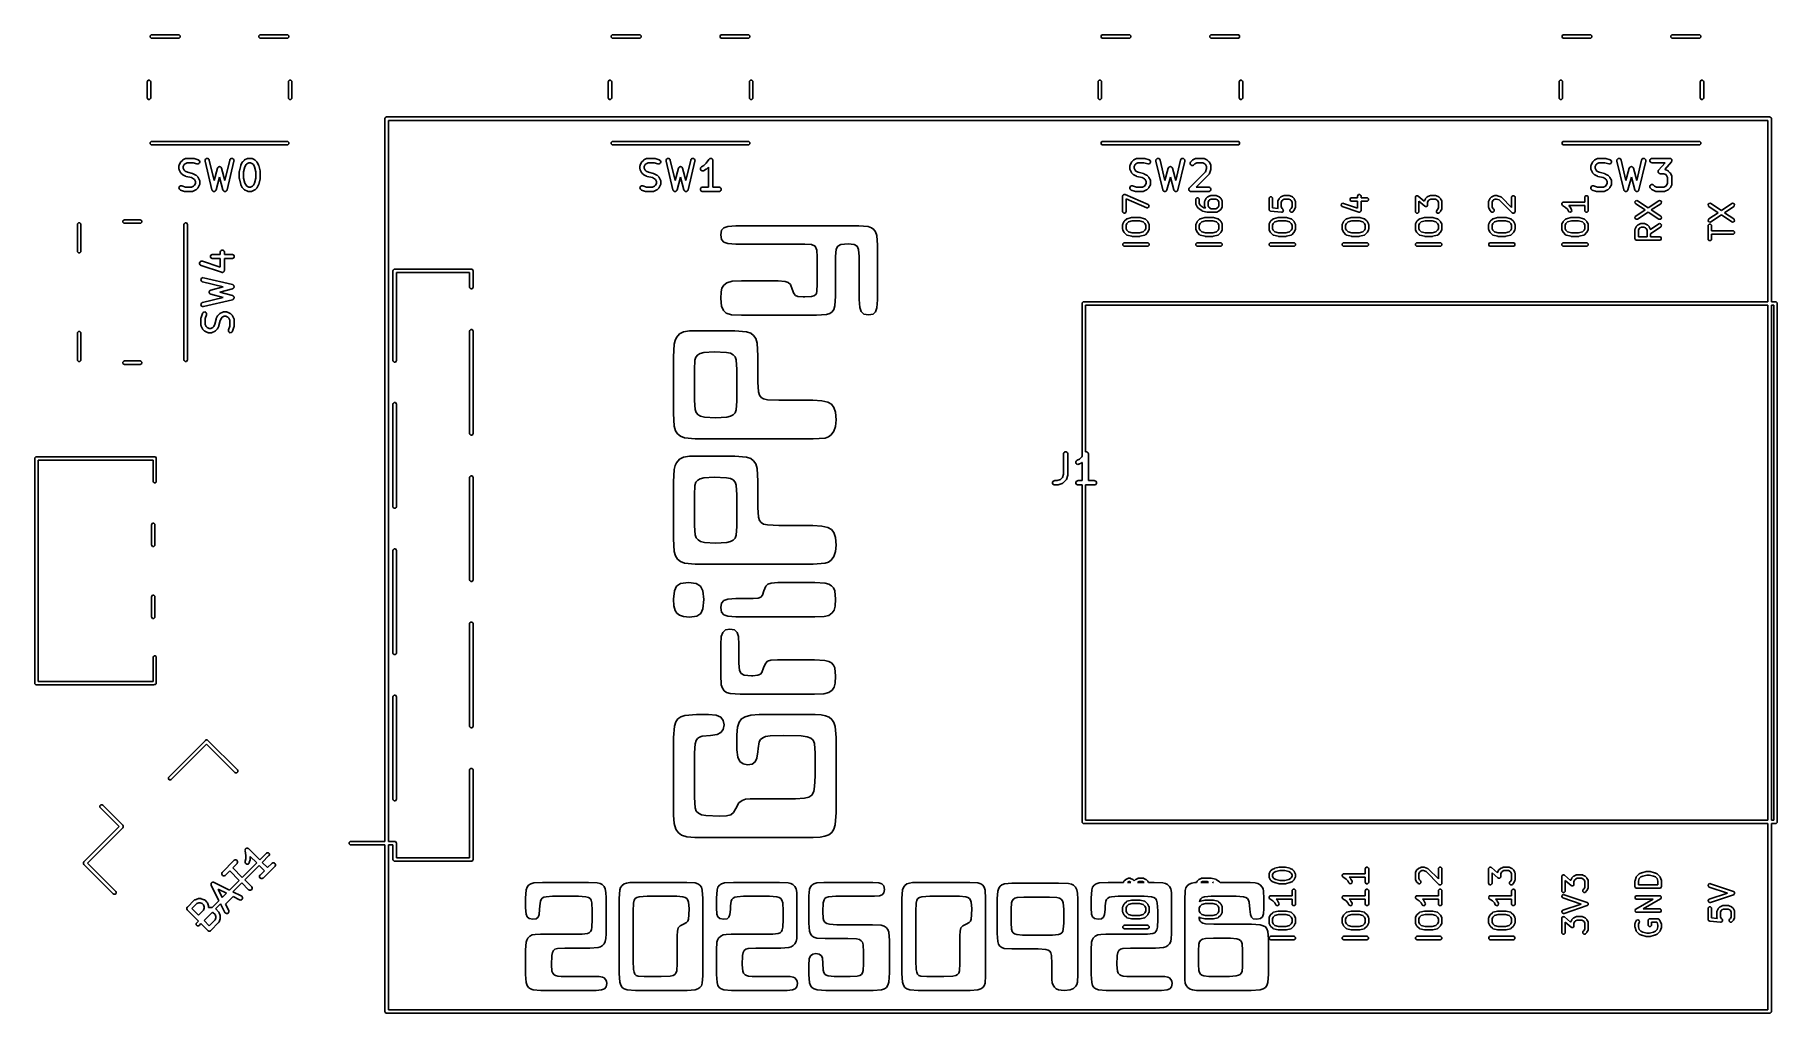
# Model space of a CAD drawing. Extents: x 175.8 to 236.3, y -101.1 to -67.1.
import ezdxf

# ---------------------------------------------------------------- set-up
doc = ezdxf.new("R2010")
doc.units = 0
doc.layers.add('BLACK', color=7, linetype='CONTINUOUS')

msp = doc.modelspace()

# ---------------------------------------------------------------- linework, layer by layer
at = {"layer": 'BLACK', "linetype": 'CONTINUOUS'}
for p, q in [((179.794567, -67.127039), (179.827039, -67.094567)), ((179.827039, -67.094567), (179.85, -67.09)), ((179.85, -67.09), (180.775, -67.09)), ((180.775, -67.09), (180.797961, -67.094567)), ((180.797961, -67.094567), (180.830433, -67.127039)), ((183.569567, -67.127039), (183.602039, -67.094567)), ((183.602039, -67.094567), (183.625, -67.09)), ((183.625, -67.09), (184.55, -67.09)), ((184.55, -67.09), (184.572961, -67.094567)), ((184.572961, -67.094567), (184.605433, -67.127039)), ((195.794567, -67.127039), (195.827039, -67.094567)), ((195.827039, -67.094567), (195.85, -67.09)), ((195.85, -67.09), (196.775, -67.09)), ((196.775, -67.09), (196.797961, -67.094567)), ((196.797961, -67.094567), (196.830433, -67.127039)), ((199.569567, -67.127039), (199.602039, -67.094567)), ((199.602039, -67.094567), (199.625, -67.09)), ((199.625, -67.09), (200.55, -67.09)), ((200.55, -67.09), (200.572961, -67.094567)), ((200.572961, -67.094567), (200.605433, -67.127039)), ((212.794567, -67.127039), (212.827039, -67.094567)), ((212.827039, -67.094567), (212.85, -67.09)), ((212.85, -67.09), (213.775, -67.09)), ((213.775, -67.09), (213.797961, -67.094567)), ((213.797961, -67.094567), (213.830433, -67.127039)), ((216.569567, -67.127039), (216.602039, -67.094567)), ((216.602039, -67.094567), (216.625, -67.09)), ((216.625, -67.09), (217.55, -67.09)), ((217.55, -67.09), (217.572961, -67.094567)), ((217.572961, -67.094567), (217.605433, -67.127039)), ((228.794567, -67.127039), (228.827039, -67.094567)), ((228.827039, -67.094567), (228.85, -67.09)), ((228.85, -67.09), (229.775, -67.09)), ((229.775, -67.09), (229.797961, -67.094567)), ((229.797961, -67.094567), (229.830433, -67.127039)), ((232.569567, -67.127039), (232.602039, -67.094567)), ((232.602039, -67.094567), (232.625, -67.09)), ((232.625, -67.09), (233.55, -67.09)), ((233.55, -67.09), (233.572961, -67.094567)), ((233.572961, -67.094567), (233.605433, -67.127039)), ((179.794567, -67.172961), (179.794567, -67.127039)), ((179.827039, -67.205433), (179.794567, -67.172961)), ((179.85, -67.21), (179.827039, -67.205433)), ((180.775, -67.21), (179.85, -67.21)), ((180.797961, -67.205433), (180.775, -67.21)), ((180.830433, -67.172961), (180.797961, -67.205433)), ((180.830433, -67.127039), (180.830433, -67.172961)), ((183.569567, -67.172961), (183.569567, -67.127039)), ((183.602039, -67.205433), (183.569567, -67.172961)), ((183.625, -67.21), (183.602039, -67.205433)), ((184.55, -67.21), (183.625, -67.21)), ((184.572961, -67.205433), (184.55, -67.21)), ((184.605433, -67.172961), (184.572961, -67.205433)), ((184.605433, -67.127039), (184.605433, -67.172961)), ((195.794567, -67.172961), (195.794567, -67.127039)), ((195.827039, -67.205433), (195.794567, -67.172961)), ((195.85, -67.21), (195.827039, -67.205433)), ((196.775, -67.21), (195.85, -67.21)), ((196.797961, -67.205433), (196.775, -67.21)), ((196.830433, -67.172961), (196.797961, -67.205433)), ((196.830433, -67.127039), (196.830433, -67.172961)), ((199.569567, -67.172961), (199.569567, -67.127039)), ((199.602039, -67.205433), (199.569567, -67.172961)), ((199.625, -67.21), (199.602039, -67.205433)), ((200.55, -67.21), (199.625, -67.21)), ((200.572961, -67.205433), (200.55, -67.21)), ((200.605433, -67.172961), (200.572961, -67.205433)), ((200.605433, -67.127039), (200.605433, -67.172961)), ((212.794567, -67.172961), (212.794567, -67.127039)), ((212.827039, -67.205433), (212.794567, -67.172961)), ((212.85, -67.21), (212.827039, -67.205433)), ((213.775, -67.21), (212.85, -67.21)), ((213.797961, -67.205433), (213.775, -67.21)), ((213.830433, -67.172961), (213.797961, -67.205433)), ((213.830433, -67.127039), (213.830433, -67.172961)), ((216.569567, -67.172961), (216.569567, -67.127039)), ((216.602039, -67.205433), (216.569567, -67.172961)), ((216.625, -67.21), (216.602039, -67.205433)), ((217.55, -67.21), (216.625, -67.21)), ((217.572961, -67.205433), (217.55, -67.21)), ((217.605433, -67.172961), (217.572961, -67.205433)), ((217.605433, -67.127039), (217.605433, -67.172961)), ((228.794567, -67.172961), (228.794567, -67.127039)), ((228.827039, -67.205433), (228.794567, -67.172961)), ((228.85, -67.21), (228.827039, -67.205433)), ((229.775, -67.21), (228.85, -67.21)), ((229.797961, -67.205433), (229.775, -67.21)), ((229.830433, -67.172961), (229.797961, -67.205433)), ((229.830433, -67.127039), (229.830433, -67.172961)), ((232.569567, -67.172961), (232.569567, -67.127039)), ((232.602039, -67.205433), (232.569567, -67.172961)), ((232.625, -67.21), (232.602039, -67.205433)), ((233.55, -67.21), (232.625, -67.21)), ((233.572961, -67.205433), (233.55, -67.21)), ((233.605433, -67.172961), (233.572961, -67.205433)), ((233.605433, -67.127039), (233.605433, -67.172961)), ((179.69, -68.725), (179.694567, -68.702039)), ((179.69, -69.275), (179.69, -68.725)), ((179.694567, -68.702039), (179.727039, -68.669567)), ((179.727039, -68.669567), (179.772961, -68.669567)), ((179.772961, -68.669567), (179.805433, -68.702039)), ((179.805433, -68.702039), (179.81, -68.725)), ((179.81, -68.725), (179.81, -69.275)), ((184.59, -68.725), (184.594567, -68.702039)), ((184.59, -69.275), (184.59, -68.725)), ((184.594567, -68.702039), (184.627039, -68.669567)), ((184.627039, -68.669567), (184.672961, -68.669567)), ((184.672961, -68.669567), (184.705433, -68.702039)), ((184.705433, -68.702039), (184.71, -68.725)), ((184.71, -68.725), (184.71, -69.275)), ((195.69, -68.725), (195.694567, -68.702039)), ((195.69, -69.275), (195.69, -68.725)), ((195.694567, -68.702039), (195.727039, -68.669567)), ((195.727039, -68.669567), (195.772961, -68.669567)), ((195.772961, -68.669567), (195.805433, -68.702039)), ((195.805433, -68.702039), (195.81, -68.725)), ((195.81, -68.725), (195.81, -69.275)), ((200.59, -68.725), (200.594567, -68.702039)), ((200.59, -69.275), (200.59, -68.725)), ((200.594567, -68.702039), (200.627039, -68.669567)), ((200.627039, -68.669567), (200.672961, -68.669567)), ((200.672961, -68.669567), (200.705433, -68.702039)), ((200.705433, -68.702039), (200.71, -68.725)), ((200.71, -68.725), (200.71, -69.275)), ((212.69, -68.725), (212.694567, -68.702039)), ((212.69, -69.275), (212.69, -68.725)), ((212.694567, -68.702039), (212.727039, -68.669567)), ((212.727039, -68.669567), (212.772961, -68.669567)), ((212.772961, -68.669567), (212.805433, -68.702039)), ((212.805433, -68.702039), (212.81, -68.725)), ((212.81, -68.725), (212.81, -69.275)), ((217.59, -68.725), (217.594567, -68.702039)), ((217.59, -69.275), (217.59, -68.725)), ((217.594567, -68.702039), (217.627039, -68.669567)), ((217.627039, -68.669567), (217.672961, -68.669567)), ((217.672961, -68.669567), (217.705433, -68.702039)), ((217.705433, -68.702039), (217.71, -68.725)), ((217.71, -68.725), (217.71, -69.275)), ((228.69, -68.725), (228.694567, -68.702039)), ((228.69, -69.275), (228.69, -68.725)), ((228.694567, -68.702039), (228.727039, -68.669567)), ((228.727039, -68.669567), (228.772961, -68.669567)), ((228.772961, -68.669567), (228.805433, -68.702039)), ((228.805433, -68.702039), (228.81, -68.725)), ((228.81, -68.725), (228.81, -69.275)), ((233.59, -68.725), (233.594567, -68.702039)), ((233.59, -69.275), (233.59, -68.725)), ((233.594567, -68.702039), (233.627039, -68.669567)), ((233.627039, -68.669567), (233.672961, -68.669567)), ((233.672961, -68.669567), (233.705433, -68.702039)), ((233.705433, -68.702039), (233.71, -68.725)), ((233.71, -68.725), (233.71, -69.275)), ((179.694567, -69.297961), (179.69, -69.275)), ((179.727039, -69.330433), (179.694567, -69.297961)), ((179.772961, -69.330433), (179.727039, -69.330433)), ((179.805433, -69.297961), (179.772961, -69.330433)), ((179.81, -69.275), (179.805433, -69.297961)), ((184.594567, -69.297961), (184.59, -69.275)), ((184.627039, -69.330433), (184.594567, -69.297961)), ((184.672961, -69.330433), (184.627039, -69.330433)), ((184.705433, -69.297961), (184.672961, -69.330433)), ((184.71, -69.275), (184.705433, -69.297961)), ((195.694567, -69.297961), (195.69, -69.275)), ((195.727039, -69.330433), (195.694567, -69.297961)), ((195.772961, -69.330433), (195.727039, -69.330433)), ((195.805433, -69.297961), (195.772961, -69.330433)), ((195.81, -69.275), (195.805433, -69.297961)), ((200.594567, -69.297961), (200.59, -69.275)), ((200.627039, -69.330433), (200.594567, -69.297961)), ((200.672961, -69.330433), (200.627039, -69.330433)), ((200.705433, -69.297961), (200.672961, -69.330433)), ((200.71, -69.275), (200.705433, -69.297961)), ((212.694567, -69.297961), (212.69, -69.275)), ((212.727039, -69.330433), (212.694567, -69.297961)), ((212.772961, -69.330433), (212.727039, -69.330433)), ((212.805433, -69.297961), (212.772961, -69.330433)), ((212.81, -69.275), (212.805433, -69.297961)), ((217.594567, -69.297961), (217.59, -69.275)), ((217.627039, -69.330433), (217.594567, -69.297961)), ((217.672961, -69.330433), (217.627039, -69.330433)), ((217.705433, -69.297961), (217.672961, -69.330433)), ((217.71, -69.275), (217.705433, -69.297961)), ((228.694567, -69.297961), (228.69, -69.275)), ((228.727039, -69.330433), (228.694567, -69.297961)), ((228.772961, -69.330433), (228.727039, -69.330433)), ((228.805433, -69.297961), (228.772961, -69.330433)), ((228.81, -69.275), (228.805433, -69.297961)), ((233.594567, -69.297961), (233.59, -69.275)), ((233.627039, -69.330433), (233.594567, -69.297961)), ((233.672961, -69.330433), (233.627039, -69.330433)), ((233.705433, -69.297961), (233.672961, -69.330433)), ((233.71, -69.275), (233.705433, -69.297961)), ((187.94, -70), (187.944567, -69.977039)), ((187.94, -95.095), (187.94, -70)), ((187.944567, -69.977039), (187.977039, -69.944567)), ((187.977039, -69.944567), (188, -69.94)), ((188, -69.94), (236, -69.94)), ((188.06, -70.06), (188.06, -95.095)), ((235.94, -70.06), (188.06, -70.06)), ((235.94, -76.36), (235.94, -70.06)), ((236, -69.94), (236.022961, -69.944567)), ((236.022961, -69.944567), (236.055433, -69.977039)), ((236.055433, -69.977039), (236.06, -70)), ((236.06, -70), (236.06, -76.36)), ((179.794567, -70.827039), (179.827039, -70.794567)), ((179.794567, -70.872961), (179.794567, -70.827039)), ((179.827039, -70.905433), (179.794567, -70.872961)), ((179.827039, -70.794567), (179.85, -70.79)), ((179.85, -70.91), (179.827039, -70.905433)), ((179.85, -70.79), (184.55, -70.79)), ((184.55, -70.91), (179.85, -70.91)), ((184.55, -70.79), (184.572961, -70.794567)), ((184.572961, -70.905433), (184.55, -70.91)), ((184.572961, -70.794567), (184.605433, -70.827039)), ((184.605433, -70.872961), (184.572961, -70.905433)), ((184.605433, -70.827039), (184.605433, -70.872961)), ((195.794567, -70.827039), (195.827039, -70.794567)), ((195.794567, -70.872961), (195.794567, -70.827039)), ((195.827039, -70.905433), (195.794567, -70.872961)), ((195.827039, -70.794567), (195.85, -70.79)), ((195.85, -70.91), (195.827039, -70.905433)), ((195.85, -70.79), (200.55, -70.79)), ((200.55, -70.91), (195.85, -70.91)), ((200.55, -70.79), (200.572961, -70.794567)), ((200.572961, -70.905433), (200.55, -70.91)), ((200.572961, -70.794567), (200.605433, -70.827039)), ((200.605433, -70.872961), (200.572961, -70.905433)), ((200.605433, -70.827039), (200.605433, -70.872961)), ((212.794567, -70.827039), (212.827039, -70.794567)), ((212.794567, -70.872961), (212.794567, -70.827039)), ((212.827039, -70.905433), (212.794567, -70.872961)), ((212.827039, -70.794567), (212.85, -70.79)), ((212.85, -70.91), (212.827039, -70.905433)), ((212.85, -70.79), (217.55, -70.79)), ((217.55, -70.91), (212.85, -70.91)), ((217.55, -70.79), (217.572961, -70.794567)), ((217.572961, -70.905433), (217.55, -70.91)), ((217.572961, -70.794567), (217.605433, -70.827039)), ((217.605433, -70.872961), (217.572961, -70.905433)), ((217.605433, -70.827039), (217.605433, -70.872961)), ((228.794567, -70.827039), (228.827039, -70.794567)), ((228.794567, -70.872961), (228.794567, -70.827039)), ((228.827039, -70.905433), (228.794567, -70.872961)), ((228.827039, -70.794567), (228.85, -70.79)), ((228.85, -70.91), (228.827039, -70.905433)), ((228.85, -70.79), (233.55, -70.79)), ((233.55, -70.91), (228.85, -70.91)), ((233.55, -70.79), (233.572961, -70.794567)), ((233.572961, -70.905433), (233.55, -70.91)), ((233.572961, -70.794567), (233.605433, -70.827039)), ((233.605433, -70.872961), (233.572961, -70.905433)), ((233.605433, -70.827039), (233.605433, -70.872961)), ((180.791667, -71.645295), (180.793108, -71.630663)), ((180.791667, -71.740533), (180.791667, -71.645295)), ((180.793108, -71.755165), (180.791667, -71.740533)), ((180.793108, -71.630663), (180.794139, -71.628173)), ((180.794139, -71.757654), (180.793108, -71.755165)), ((180.794139, -71.628173), (180.79433, -71.625486)), ((180.79433, -71.760342), (180.794139, -71.757654)), ((180.79433, -71.625486), (180.799585, -71.611754)), ((180.799585, -71.774074), (180.79433, -71.760342)), ((180.799585, -71.611754), (180.847204, -71.516516)), ((180.847204, -71.869312), (180.799585, -71.774074)), ((180.847204, -71.516516), (180.851168, -71.510216)), ((180.851168, -71.875611), (180.847204, -71.869312)), ((180.851168, -71.510216), (180.851926, -71.508389)), ((180.851926, -71.877439), (180.851168, -71.875611)), ((180.851926, -71.508389), (180.853614, -71.506332)), ((180.853614, -71.879495), (180.851926, -71.877439)), ((180.853614, -71.506332), (180.855036, -71.504073)), ((180.855036, -71.881755), (180.853614, -71.879495)), ((180.855036, -71.504073), (180.856534, -71.502773)), ((180.856534, -71.883054), (180.855036, -71.881755)), ((180.856534, -71.502773), (180.861253, -71.497024)), ((180.861253, -71.888804), (180.856534, -71.883054)), ((180.861253, -71.497024), (180.908872, -71.449405)), ((180.908872, -71.936423), (180.861253, -71.888804)), ((180.908872, -71.449405), (180.914621, -71.444686)), ((180.914621, -71.941141), (180.908872, -71.936423)), ((180.914621, -71.444686), (180.915921, -71.443188)), ((180.915921, -71.94264), (180.914621, -71.941141)), ((180.915921, -71.443188), (180.91818, -71.441766)), ((180.91818, -71.944061), (180.915921, -71.94264)), ((180.91818, -71.441766), (180.920237, -71.440078)), ((180.920237, -71.94575), (180.91818, -71.944061)), ((180.920237, -71.440078), (180.922064, -71.43932)), ((180.922064, -71.946507), (180.920237, -71.94575)), ((180.922064, -71.43932), (180.928364, -71.435356)), ((180.928364, -71.950472), (180.922064, -71.946507)), ((180.928364, -71.435356), (181.023602, -71.387737)), ((181.023602, -71.998091), (180.928364, -71.950472)), ((180.975925, -71.594484), (180.941667, -71.663)), ((180.941667, -71.663), (180.941667, -71.722828)), ((180.941667, -71.722828), (180.975925, -71.791344)), ((181.006332, -71.564077), (180.975925, -71.594484)), ((180.975925, -71.791344), (181.006332, -71.821751)), ((181.074848, -71.529819), (181.006332, -71.564077)), ((181.006332, -71.821751), (181.083319, -71.860244)), ((181.023602, -71.387737), (181.037333, -71.382482)), ((181.037333, -71.382482), (181.040022, -71.38229)), ((181.040022, -71.38229), (181.042511, -71.38126)), ((181.042511, -71.38126), (181.057143, -71.379819)), ((181.057143, -71.379819), (181.295238, -71.379819)), ((181.283068, -71.529819), (181.074848, -71.529819)), ((181.083319, -71.860244), (181.265809, -71.905867)), ((181.265809, -71.905867), (181.266888, -71.906252)), ((181.266888, -71.906252), (181.267428, -71.906291)), ((181.267428, -71.906291), (181.273509, -71.908618)), ((181.273509, -71.908618), (181.279655, -71.910814)), ((181.279655, -71.910814), (181.28009, -71.911136)), ((181.28009, -71.911136), (181.28116, -71.911546)), ((181.28116, -71.911546), (181.376398, -71.959165)), ((181.414377, -71.573589), (181.283068, -71.529819)), ((181.295238, -71.379819), (181.302643, -71.380548)), ((181.302643, -71.380548), (181.304618, -71.380408)), ((181.304618, -71.380408), (181.307215, -71.380998)), ((181.307215, -71.380998), (181.30987, -71.38126)), ((181.30987, -71.38126), (181.311701, -71.382018)), ((181.311701, -71.382018), (181.318955, -71.383668)), ((181.318955, -71.383668), (181.461812, -71.431287)), ((181.376398, -71.959165), (181.382697, -71.963129)), ((181.428714, -71.576849), (181.414377, -71.573589)), ((181.457904, -71.574774), (181.428714, -71.576849)), ((181.484078, -71.561688), (181.457904, -71.574774)), ((181.461812, -71.431287), (181.475237, -71.437281)), ((181.475237, -71.437281), (181.497344, -71.456455)), ((181.503252, -71.53958), (181.484078, -71.561688)), ((181.497344, -71.456455), (181.510431, -71.482628)), ((181.512506, -71.511818), (181.503252, -71.53958)), ((181.510431, -71.482628), (181.512506, -71.511818)), ((181.696481, -71.457623), (181.701114, -71.428728)), ((181.698469, -71.472191), (181.696481, -71.457623)), ((181.936564, -72.472191), (181.698469, -71.472191)), ((181.701114, -71.428728), (181.71645, -71.403806)), ((181.71645, -71.403806), (181.740157, -71.386649)), ((181.740157, -71.386649), (181.768625, -71.379871)), ((181.768625, -71.379871), (181.79752, -71.384504)), ((181.79752, -71.384504), (181.822442, -71.39984)), ((181.822442, -71.39984), (181.839599, -71.423547)), ((181.839599, -71.423547), (181.844389, -71.437447)), ((181.844389, -71.437447), (182.01364, -72.148303)), ((182.01364, -72.148303), (182.127532, -71.721208)), ((182.127532, -71.721208), (182.128817, -71.717779)), ((182.128817, -71.717779), (182.129009, -71.71634)), ((182.129009, -71.71634), (182.129998, -71.71463)), ((182.129998, -71.71463), (182.132695, -71.707441)), ((182.132695, -71.707441), (182.138712, -71.69958)), ((182.138712, -71.69958), (182.143671, -71.691015)), ((182.143671, -71.691015), (182.147528, -71.688062)), ((182.147528, -71.688062), (182.150482, -71.684204)), ((182.150482, -71.684204), (182.159049, -71.679243)), ((182.159049, -71.679243), (182.166909, -71.673228)), ((182.166909, -71.673228), (182.171601, -71.671976)), ((182.171601, -71.671976), (182.175807, -71.669542)), ((182.175807, -71.669542), (182.185624, -71.668237)), ((182.185624, -71.668237), (182.195185, -71.665688)), ((182.195185, -71.665688), (182.199997, -71.666327)), ((182.199997, -71.666327), (182.204816, -71.665687)), ((182.204816, -71.665687), (182.214386, -71.668239)), ((182.214386, -71.668239), (182.224193, -71.669542)), ((182.224193, -71.669542), (182.228394, -71.671974)), ((182.228394, -71.671974), (182.233091, -71.673227)), ((182.233091, -71.673227), (182.240953, -71.679245)), ((182.240953, -71.679245), (182.249518, -71.684204)), ((182.249518, -71.684204), (182.25247, -71.688061)), ((182.25247, -71.688061), (182.256329, -71.691015)), ((182.256329, -71.691015), (182.26129, -71.699583)), ((182.26129, -71.699583), (182.267305, -71.707442)), ((182.267305, -71.707442), (182.269999, -71.714626)), ((182.269999, -71.714626), (182.270991, -71.716339)), ((182.270991, -71.716339), (182.271182, -71.71778)), ((182.271182, -71.71778), (182.272468, -71.721208)), ((182.272468, -71.721208), (182.386359, -72.148303)), ((182.386359, -72.148303), (182.555612, -71.437448)), ((182.701532, -71.472191), (182.463436, -72.472191)), ((182.555612, -71.437448), (182.560402, -71.423547)), ((182.560402, -71.423547), (182.577559, -71.39984)), ((182.577559, -71.39984), (182.602481, -71.384504)), ((182.602481, -71.384504), (182.631376, -71.379871)), ((182.631376, -71.379871), (182.659844, -71.38665)), ((182.659844, -71.38665), (182.683551, -71.403806)), ((182.683551, -71.403806), (182.698887, -71.428728)), ((182.698887, -71.428728), (182.70352, -71.457623)), ((182.70352, -71.457623), (182.701532, -71.472191)), ((182.886905, -71.835771), (182.887156, -71.833217)), ((182.886905, -72.073866), (182.886905, -71.835771)), ((182.886994, -71.832125), (182.887803, -71.826651)), ((182.887156, -71.833217), (182.886994, -71.832125)), ((182.887803, -71.826651), (182.888346, -71.821139)), ((182.888346, -71.821139), (182.888768, -71.820117)), ((182.888768, -71.820117), (182.889144, -71.817581)), ((182.889144, -71.817581), (182.936763, -71.627105)), ((182.936763, -71.627105), (182.937148, -71.626025)), ((182.937148, -71.626025), (182.937187, -71.625486)), ((182.937187, -71.625486), (182.939514, -71.619404)), ((182.939514, -71.619404), (182.94171, -71.613259)), ((182.94171, -71.613259), (182.942032, -71.612823)), ((182.942032, -71.612823), (182.942442, -71.611754)), ((182.942442, -71.611754), (182.990061, -71.516516)), ((182.990061, -71.516516), (182.994025, -71.510216)), ((182.994025, -71.510216), (182.994783, -71.508389)), ((182.994783, -71.508389), (182.996471, -71.506332)), ((182.996471, -71.506332), (182.997893, -71.504073)), ((182.997893, -71.504073), (182.999391, -71.502773)), ((182.999391, -71.502773), (183.00411, -71.497024)), ((183.00411, -71.497024), (183.051729, -71.449405)), ((183.080288, -71.671471), (183.036905, -71.845005)), ((183.036905, -71.845005), (183.036905, -72.064632)), ((183.051729, -71.449405), (183.057478, -71.444686)), ((183.057478, -71.444686), (183.058778, -71.443188)), ((183.058778, -71.443188), (183.061037, -71.441766)), ((183.061037, -71.441766), (183.063094, -71.440078)), ((183.063094, -71.440078), (183.064921, -71.43932)), ((183.064921, -71.43932), (183.071221, -71.435356)), ((183.071221, -71.435356), (183.166459, -71.387737)), ((183.118782, -71.594484), (183.080288, -71.671471)), ((183.149189, -71.564077), (183.118782, -71.594484)), ((183.217705, -71.529819), (183.149189, -71.564077)), ((183.166459, -71.387737), (183.18019, -71.382482)), ((183.18019, -71.382482), (183.182879, -71.38229)), ((183.182879, -71.38229), (183.185368, -71.38126)), ((183.185368, -71.38126), (183.2, -71.379819)), ((183.2, -71.379819), (183.295238, -71.379819)), ((183.277533, -71.529819), (183.217705, -71.529819)), ((183.346049, -71.564077), (183.277533, -71.529819)), ((183.295238, -71.379819), (183.30987, -71.38126)), ((183.30987, -71.38126), (183.312359, -71.382291)), ((183.312359, -71.382291), (183.315047, -71.382482)), ((183.315047, -71.382482), (183.328779, -71.387737)), ((183.328779, -71.387737), (183.424017, -71.435356)), ((183.376456, -71.594484), (183.346049, -71.564077)), ((183.414949, -71.671471), (183.376456, -71.594484)), ((183.458333, -71.845005), (183.414949, -71.671471)), ((183.424017, -71.435356), (183.430316, -71.43932)), ((183.430316, -71.43932), (183.432144, -71.440078)), ((183.432144, -71.440078), (183.4342, -71.441766)), ((183.4342, -71.441766), (183.43646, -71.443188)), ((183.43646, -71.443188), (183.437759, -71.444686)), ((183.437759, -71.444686), (183.443509, -71.449405)), ((183.443509, -71.449405), (183.491128, -71.497024)), ((183.458333, -72.064632), (183.458333, -71.845005)), ((183.491128, -71.497024), (183.495846, -71.502773)), ((183.495846, -71.502773), (183.497345, -71.504073)), ((183.497345, -71.504073), (183.498766, -71.506332)), ((183.498766, -71.506332), (183.500455, -71.508389)), ((183.500455, -71.508389), (183.501212, -71.510216)), ((183.501212, -71.510216), (183.505177, -71.516516)), ((183.505177, -71.516516), (183.552796, -71.611754)), ((183.552796, -71.611754), (183.553205, -71.612823)), ((183.553205, -71.612823), (183.553528, -71.613259)), ((183.553528, -71.613259), (183.55572, -71.619395)), ((183.55572, -71.619395), (183.558051, -71.625485)), ((183.558051, -71.625485), (183.558089, -71.626025)), ((183.558089, -71.626025), (183.558475, -71.627105)), ((183.558475, -71.627105), (183.606094, -71.817581)), ((183.606094, -71.817581), (183.606469, -71.820117)), ((183.606469, -71.820117), (183.606892, -71.821139)), ((183.606892, -71.821139), (183.607434, -71.826651)), ((183.607434, -71.826651), (183.608244, -71.832125)), ((183.608244, -71.832125), (183.608081, -71.833217)), ((183.608081, -71.833217), (183.608333, -71.835771)), ((183.608333, -71.835771), (183.608333, -72.073866)), ((196.791667, -71.645295), (196.793108, -71.630663)), ((196.791667, -71.740533), (196.791667, -71.645295)), ((196.793108, -71.755165), (196.791667, -71.740533)), ((196.793108, -71.630663), (196.794139, -71.628173)), ((196.794139, -71.757654), (196.793108, -71.755165)), ((196.794139, -71.628173), (196.79433, -71.625486)), ((196.79433, -71.760342), (196.794139, -71.757654)), ((196.79433, -71.625486), (196.799585, -71.611754)), ((196.799585, -71.774074), (196.79433, -71.760342)), ((196.799585, -71.611754), (196.847204, -71.516516)), ((196.847204, -71.869312), (196.799585, -71.774074)), ((196.847204, -71.516516), (196.851168, -71.510216)), ((196.851168, -71.875611), (196.847204, -71.869312)), ((196.851168, -71.510216), (196.851926, -71.508389)), ((196.851926, -71.877439), (196.851168, -71.875611)), ((196.851926, -71.508389), (196.853614, -71.506332)), ((196.853614, -71.879495), (196.851926, -71.877439)), ((196.853614, -71.506332), (196.855036, -71.504073)), ((196.855036, -71.881755), (196.853614, -71.879495)), ((196.855036, -71.504073), (196.856534, -71.502773)), ((196.856534, -71.883054), (196.855036, -71.881755)), ((196.856534, -71.502773), (196.861253, -71.497024)), ((196.861253, -71.888804), (196.856534, -71.883054)), ((196.861253, -71.497024), (196.908872, -71.449405)), ((196.908872, -71.936423), (196.861253, -71.888804)), ((196.908872, -71.449405), (196.914621, -71.444686)), ((196.914621, -71.941141), (196.908872, -71.936423)), ((196.914621, -71.444686), (196.915921, -71.443188)), ((196.915921, -71.94264), (196.914621, -71.941141)), ((196.915921, -71.443188), (196.91818, -71.441766)), ((196.91818, -71.944061), (196.915921, -71.94264)), ((196.91818, -71.441766), (196.920237, -71.440078)), ((196.920237, -71.94575), (196.91818, -71.944061)), ((196.920237, -71.440078), (196.922064, -71.43932)), ((196.922064, -71.946507), (196.920237, -71.94575)), ((196.922064, -71.43932), (196.928364, -71.435356)), ((196.928364, -71.950472), (196.922064, -71.946507)), ((196.928364, -71.435356), (197.023602, -71.387737)), ((197.023602, -71.998091), (196.928364, -71.950472)), ((196.975925, -71.594484), (196.941667, -71.663)), ((196.941667, -71.663), (196.941667, -71.722828)), ((196.941667, -71.722828), (196.975925, -71.791344)), ((197.006332, -71.564077), (196.975925, -71.594484)), ((196.975925, -71.791344), (197.006332, -71.821751)), ((197.074848, -71.529819), (197.006332, -71.564077)), ((197.006332, -71.821751), (197.083319, -71.860244)), ((197.023602, -71.387737), (197.037333, -71.382482)), ((197.037333, -71.382482), (197.040022, -71.38229)), ((197.040022, -71.38229), (197.042511, -71.38126)), ((197.042511, -71.38126), (197.057143, -71.379819)), ((197.057143, -71.379819), (197.295238, -71.379819)), ((197.283068, -71.529819), (197.074848, -71.529819)), ((197.083319, -71.860244), (197.265809, -71.905867)), ((197.265809, -71.905867), (197.266888, -71.906252)), ((197.266888, -71.906252), (197.267428, -71.906291)), ((197.267428, -71.906291), (197.273509, -71.908618)), ((197.273509, -71.908618), (197.279655, -71.910814)), ((197.279655, -71.910814), (197.28009, -71.911136)), ((197.28009, -71.911136), (197.28116, -71.911546)), ((197.28116, -71.911546), (197.376398, -71.959165)), ((197.414377, -71.573589), (197.283068, -71.529819)), ((197.295238, -71.379819), (197.302643, -71.380548)), ((197.302643, -71.380548), (197.304618, -71.380408)), ((197.304618, -71.380408), (197.307215, -71.380998)), ((197.307215, -71.380998), (197.30987, -71.38126)), ((197.30987, -71.38126), (197.311701, -71.382018)), ((197.311701, -71.382018), (197.318955, -71.383668)), ((197.318955, -71.383668), (197.461812, -71.431287)), ((197.376398, -71.959165), (197.382697, -71.963129)), ((197.428714, -71.576849), (197.414377, -71.573589)), ((197.457904, -71.574774), (197.428714, -71.576849)), ((197.484078, -71.561688), (197.457904, -71.574774)), ((197.461812, -71.431287), (197.475237, -71.437281)), ((197.475237, -71.437281), (197.497344, -71.456455)), ((197.503252, -71.53958), (197.484078, -71.561688)), ((197.497344, -71.456455), (197.510431, -71.482628)), ((197.512506, -71.511818), (197.503252, -71.53958)), ((197.510431, -71.482628), (197.512506, -71.511818)), ((197.696481, -71.457623), (197.701114, -71.428728)), ((197.698469, -71.472191), (197.696481, -71.457623)), ((197.936564, -72.472191), (197.698469, -71.472191)), ((197.701114, -71.428728), (197.71645, -71.403806)), ((197.71645, -71.403806), (197.740157, -71.386649)), ((197.740157, -71.386649), (197.768625, -71.379871)), ((197.768625, -71.379871), (197.79752, -71.384504)), ((197.79752, -71.384504), (197.822442, -71.39984)), ((197.822442, -71.39984), (197.839599, -71.423547)), ((197.839599, -71.423547), (197.844389, -71.437447)), ((197.844389, -71.437447), (198.01364, -72.148303)), ((198.01364, -72.148303), (198.127532, -71.721208)), ((198.127532, -71.721208), (198.128817, -71.717779)), ((198.128817, -71.717779), (198.129009, -71.71634)), ((198.129009, -71.71634), (198.129998, -71.71463)), ((198.129998, -71.71463), (198.132695, -71.707441)), ((198.132695, -71.707441), (198.138712, -71.69958)), ((198.138712, -71.69958), (198.143671, -71.691015)), ((198.143671, -71.691015), (198.147528, -71.688062)), ((198.147528, -71.688062), (198.150482, -71.684204)), ((198.150482, -71.684204), (198.159049, -71.679243)), ((198.159049, -71.679243), (198.166909, -71.673228)), ((198.166909, -71.673228), (198.171601, -71.671976)), ((198.171601, -71.671976), (198.175807, -71.669542)), ((198.175807, -71.669542), (198.185624, -71.668237)), ((198.185624, -71.668237), (198.195185, -71.665688)), ((198.195185, -71.665688), (198.199997, -71.666327)), ((198.199997, -71.666327), (198.204816, -71.665687)), ((198.204816, -71.665687), (198.214386, -71.668239)), ((198.214386, -71.668239), (198.224193, -71.669542)), ((198.224193, -71.669542), (198.228394, -71.671974)), ((198.228394, -71.671974), (198.233091, -71.673227)), ((198.233091, -71.673227), (198.240953, -71.679245)), ((198.240953, -71.679245), (198.249518, -71.684204)), ((198.249518, -71.684204), (198.25247, -71.688061)), ((198.25247, -71.688061), (198.256329, -71.691015)), ((198.256329, -71.691015), (198.26129, -71.699583)), ((198.26129, -71.699583), (198.267305, -71.707442)), ((198.267305, -71.707442), (198.269999, -71.714626)), ((198.269999, -71.714626), (198.270991, -71.716339)), ((198.270991, -71.716339), (198.271182, -71.71778)), ((198.271182, -71.71778), (198.272468, -71.721208)), ((198.272468, -71.721208), (198.386359, -72.148303)), ((198.386359, -72.148303), (198.555612, -71.437448)), ((198.701532, -71.472191), (198.463436, -72.472191)), ((198.555612, -71.437448), (198.560402, -71.423547)), ((198.560402, -71.423547), (198.577559, -71.39984)), ((198.577559, -71.39984), (198.602481, -71.384504)), ((198.602481, -71.384504), (198.631376, -71.379871)), ((198.631376, -71.379871), (198.659844, -71.38665)), ((198.659844, -71.38665), (198.683551, -71.403806)), ((198.683551, -71.403806), (198.698887, -71.428728)), ((198.698887, -71.428728), (198.70352, -71.457623)), ((198.70352, -71.457623), (198.701532, -71.472191)), ((198.887494, -71.731152), (198.896748, -71.703391)), ((198.889568, -71.760342), (198.887494, -71.731152)), ((198.902655, -71.786517), (198.889568, -71.760342)), ((198.896748, -71.703391), (198.915921, -71.681283)), ((198.924763, -71.80569), (198.902655, -71.786517)), ((198.915921, -71.681283), (198.928364, -71.673451)), ((198.952524, -71.814944), (198.924763, -71.80569)), ((198.928364, -71.673451), (199.012716, -71.631275)), ((198.981714, -71.81287), (198.952524, -71.814944)), ((198.995446, -71.807615), (198.981714, -71.81287)), ((199.090684, -71.759996), (198.995446, -71.807615)), ((199.012716, -71.631275), (199.094095, -71.549896)), ((199.096983, -71.756031), (199.090684, -71.759996)), ((199.094095, -71.549896), (199.185215, -71.413216)), ((199.098811, -71.755274), (199.096983, -71.756031)), ((199.100867, -71.753585), (199.098811, -71.755274)), ((199.103127, -71.752164), (199.100867, -71.753585)), ((199.104426, -71.750665), (199.103127, -71.752164)), ((199.110176, -71.745947), (199.104426, -71.750665)), ((199.172619, -71.683504), (199.110176, -71.745947)), ((199.172619, -72.379819), (199.172619, -71.683504)), ((199.185215, -71.413216), (199.185249, -71.413173)), ((199.185249, -71.413173), (199.185259, -71.413151)), ((199.185259, -71.413151), (199.18531, -71.413099)), ((199.18531, -71.413099), (199.194531, -71.401841)), ((199.194531, -71.401841), (199.2007, -71.397709)), ((199.2007, -71.397709), (199.205951, -71.392459)), ((199.205951, -71.392459), (199.21274, -71.389646)), ((199.21274, -71.389646), (199.218846, -71.385558)), ((199.218846, -71.385558), (199.226126, -71.384101)), ((199.226126, -71.384101), (199.232987, -71.38126)), ((199.232987, -71.38126), (199.240335, -71.38126)), ((199.240335, -71.38126), (199.24754, -71.379819)), ((199.24754, -71.379819), (199.254824, -71.38126)), ((199.254824, -71.38126), (199.262251, -71.38126)), ((199.262251, -71.38126), (199.269039, -71.384072)), ((199.269039, -71.384072), (199.276248, -71.385498)), ((199.276248, -71.385498), (199.282427, -71.389617)), ((199.282427, -71.389617), (199.289287, -71.392459)), ((199.289287, -71.392459), (199.29448, -71.397652)), ((199.29448, -71.397652), (199.300597, -71.40173)), ((199.300597, -71.40173), (199.30473, -71.407902)), ((199.30473, -71.407902), (199.309979, -71.413151)), ((199.309979, -71.413151), (199.31279, -71.419938)), ((199.31279, -71.419938), (199.31688, -71.426045)), ((199.31688, -71.426045), (199.318336, -71.433326)), ((199.318336, -71.433326), (199.321178, -71.440187)), ((199.321178, -71.440187), (199.322603, -71.454663)), ((199.322603, -71.454663), (199.322619, -71.45474)), ((199.322619, -71.45474), (199.322613, -71.454766)), ((199.322613, -71.454766), (199.322619, -71.454819)), ((199.322619, -71.454819), (199.322619, -72.379819)), ((213.791667, -71.645295), (213.793108, -71.630663)), ((213.791667, -71.740533), (213.791667, -71.645295)), ((213.793108, -71.755165), (213.791667, -71.740533)), ((213.793108, -71.630663), (213.794139, -71.628173)), ((213.794139, -71.757654), (213.793108, -71.755165)), ((213.794139, -71.628173), (213.79433, -71.625486)), ((213.79433, -71.760342), (213.794139, -71.757654)), ((213.79433, -71.625486), (213.799585, -71.611754)), ((213.799585, -71.774074), (213.79433, -71.760342)), ((213.799585, -71.611754), (213.847204, -71.516516)), ((213.847204, -71.869312), (213.799585, -71.774074)), ((213.847204, -71.516516), (213.851168, -71.510216)), ((213.851168, -71.875611), (213.847204, -71.869312)), ((213.851168, -71.510216), (213.851926, -71.508389)), ((213.851926, -71.877439), (213.851168, -71.875611)), ((213.851926, -71.508389), (213.853614, -71.506332)), ((213.853614, -71.879495), (213.851926, -71.877439)), ((213.853614, -71.506332), (213.855036, -71.504073)), ((213.855036, -71.881755), (213.853614, -71.879495)), ((213.855036, -71.504073), (213.856534, -71.502773)), ((213.856534, -71.883054), (213.855036, -71.881755)), ((213.856534, -71.502773), (213.861253, -71.497024)), ((213.861253, -71.888804), (213.856534, -71.883054)), ((213.861253, -71.497024), (213.908872, -71.449405)), ((213.908872, -71.936423), (213.861253, -71.888804)), ((213.908872, -71.449405), (213.914621, -71.444686)), ((213.914621, -71.941141), (213.908872, -71.936423)), ((213.914621, -71.444686), (213.915921, -71.443188)), ((213.915921, -71.94264), (213.914621, -71.941141)), ((213.915921, -71.443188), (213.91818, -71.441766)), ((213.91818, -71.944061), (213.915921, -71.94264)), ((213.91818, -71.441766), (213.920237, -71.440078)), ((213.920237, -71.94575), (213.91818, -71.944061)), ((213.920237, -71.440078), (213.922064, -71.43932)), ((213.922064, -71.946507), (213.920237, -71.94575)), ((213.922064, -71.43932), (213.928364, -71.435356)), ((213.928364, -71.950472), (213.922064, -71.946507)), ((213.928364, -71.435356), (214.023602, -71.387737)), ((214.023602, -71.998091), (213.928364, -71.950472)), ((213.975925, -71.594484), (213.941667, -71.663)), ((213.941667, -71.663), (213.941667, -71.722828)), ((213.941667, -71.722828), (213.975925, -71.791344)), ((214.006332, -71.564077), (213.975925, -71.594484)), ((213.975925, -71.791344), (214.006332, -71.821751)), ((214.074848, -71.529819), (214.006332, -71.564077)), ((214.006332, -71.821751), (214.083319, -71.860244)), ((214.023602, -71.387737), (214.037333, -71.382482)), ((214.037333, -71.382482), (214.040022, -71.38229)), ((214.040022, -71.38229), (214.042511, -71.38126)), ((214.042511, -71.38126), (214.057143, -71.379819)), ((214.057143, -71.379819), (214.295238, -71.379819)), ((214.283068, -71.529819), (214.074848, -71.529819)), ((214.083319, -71.860244), (214.265809, -71.905867)), ((214.265809, -71.905867), (214.266888, -71.906252)), ((214.266888, -71.906252), (214.267428, -71.906291)), ((214.267428, -71.906291), (214.273509, -71.908618)), ((214.273509, -71.908618), (214.279655, -71.910814)), ((214.279655, -71.910814), (214.28009, -71.911136)), ((214.28009, -71.911136), (214.28116, -71.911546)), ((214.28116, -71.911546), (214.376398, -71.959165)), ((214.414377, -71.573589), (214.283068, -71.529819)), ((214.295238, -71.379819), (214.302643, -71.380548)), ((214.302643, -71.380548), (214.304618, -71.380408)), ((214.304618, -71.380408), (214.307215, -71.380998)), ((214.307215, -71.380998), (214.30987, -71.38126)), ((214.30987, -71.38126), (214.311701, -71.382018)), ((214.311701, -71.382018), (214.318955, -71.383668)), ((214.318955, -71.383668), (214.461812, -71.431287)), ((214.376398, -71.959165), (214.382697, -71.963129)), ((214.428714, -71.576849), (214.414377, -71.573589)), ((214.457904, -71.574774), (214.428714, -71.576849)), ((214.484078, -71.561688), (214.457904, -71.574774)), ((214.461812, -71.431287), (214.475237, -71.437281)), ((214.475237, -71.437281), (214.497344, -71.456455)), ((214.503252, -71.53958), (214.484078, -71.561688)), ((214.497344, -71.456455), (214.510431, -71.482628)), ((214.512506, -71.511818), (214.503252, -71.53958)), ((214.510431, -71.482628), (214.512506, -71.511818)), ((214.696481, -71.457623), (214.701114, -71.428728)), ((214.698469, -71.472191), (214.696481, -71.457623)), ((214.936564, -72.472191), (214.698469, -71.472191)), ((214.701114, -71.428728), (214.71645, -71.403806)), ((214.71645, -71.403806), (214.740157, -71.386649)), ((214.740157, -71.386649), (214.768625, -71.379871)), ((214.768625, -71.379871), (214.79752, -71.384504)), ((214.79752, -71.384504), (214.822442, -71.39984)), ((214.822442, -71.39984), (214.839599, -71.423547)), ((214.839599, -71.423547), (214.844389, -71.437447)), ((214.844389, -71.437447), (215.01364, -72.148303)), ((215.01364, -72.148303), (215.127532, -71.721208)), ((215.127532, -71.721208), (215.128817, -71.717779)), ((215.128817, -71.717779), (215.129009, -71.71634)), ((215.129009, -71.71634), (215.129998, -71.71463)), ((215.129998, -71.71463), (215.132695, -71.707441)), ((215.132695, -71.707441), (215.138712, -71.69958)), ((215.138712, -71.69958), (215.143671, -71.691015)), ((215.143671, -71.691015), (215.147528, -71.688062)), ((215.147528, -71.688062), (215.150482, -71.684204)), ((215.150482, -71.684204), (215.159049, -71.679243)), ((215.159049, -71.679243), (215.166909, -71.673228)), ((215.166909, -71.673228), (215.171601, -71.671976)), ((215.171601, -71.671976), (215.175807, -71.669542)), ((215.175807, -71.669542), (215.185624, -71.668237)), ((215.185624, -71.668237), (215.195185, -71.665688)), ((215.195185, -71.665688), (215.199997, -71.666327)), ((215.199997, -71.666327), (215.204816, -71.665687)), ((215.204816, -71.665687), (215.214386, -71.668239)), ((215.214386, -71.668239), (215.224193, -71.669542)), ((215.224193, -71.669542), (215.228394, -71.671974)), ((215.228394, -71.671974), (215.233091, -71.673227)), ((215.233091, -71.673227), (215.240953, -71.679245)), ((215.240953, -71.679245), (215.249518, -71.684204)), ((215.249518, -71.684204), (215.25247, -71.688061)), ((215.25247, -71.688061), (215.256329, -71.691015)), ((215.256329, -71.691015), (215.26129, -71.699583)), ((215.26129, -71.699583), (215.267305, -71.707442)), ((215.267305, -71.707442), (215.269999, -71.714626)), ((215.269999, -71.714626), (215.270991, -71.716339)), ((215.270991, -71.716339), (215.271182, -71.71778)), ((215.271182, -71.71778), (215.272468, -71.721208)), ((215.272468, -71.721208), (215.386359, -72.148303)), ((215.386359, -72.148303), (215.555612, -71.437448)), ((215.701532, -71.472191), (215.463436, -72.472191)), ((215.555612, -71.437448), (215.560402, -71.423547)), ((215.560402, -71.423547), (215.577559, -71.39984)), ((215.577559, -71.39984), (215.602481, -71.384504)), ((215.602481, -71.384504), (215.631376, -71.379871)), ((215.631376, -71.379871), (215.659844, -71.38665)), ((215.659844, -71.38665), (215.683551, -71.403806)), ((215.683551, -71.403806), (215.698887, -71.428728)), ((215.698887, -71.428728), (215.70352, -71.457623)), ((215.70352, -71.457623), (215.701532, -71.472191)), ((215.861253, -72.401786), (216.420161, -71.842876)), ((215.888346, -71.535426), (215.899545, -71.508389)), ((215.888346, -71.564688), (215.888346, -71.535426)), ((215.899545, -71.591725), (215.888346, -71.564688)), ((215.899545, -71.508389), (215.908872, -71.497024)), ((215.920237, -71.612417), (215.899545, -71.591725)), ((215.908872, -71.497024), (215.956491, -71.449405)), ((215.947274, -71.623616), (215.920237, -71.612417)), ((215.976536, -71.623616), (215.947274, -71.623616)), ((215.956491, -71.449405), (215.96224, -71.444686)), ((215.96224, -71.444686), (215.96354, -71.443188)), ((215.96354, -71.443188), (215.965799, -71.441766)), ((215.965799, -71.441766), (215.967856, -71.440078)), ((215.967856, -71.440078), (215.969683, -71.43932)), ((215.969683, -71.43932), (215.975983, -71.435356)), ((215.975983, -71.435356), (216.071221, -71.387737)), ((216.003573, -71.612417), (215.976536, -71.623616)), ((216.014938, -71.60309), (216.003573, -71.612417)), ((216.053951, -71.564077), (216.014938, -71.60309)), ((216.122467, -71.529819), (216.053951, -71.564077)), ((216.071221, -71.387737), (216.084952, -71.382482)), ((216.084952, -71.382482), (216.087641, -71.38229)), ((216.087641, -71.38229), (216.09013, -71.38126)), ((216.09013, -71.38126), (216.104762, -71.379819)), ((216.538747, -71.936423), (216.095352, -72.379819)), ((216.104762, -71.379819), (216.342857, -71.379819)), ((216.325152, -71.529819), (216.122467, -71.529819)), ((216.393668, -71.564077), (216.325152, -71.529819)), ((216.342857, -71.379819), (216.357489, -71.38126)), ((216.357489, -71.38126), (216.359978, -71.382291)), ((216.359978, -71.382291), (216.362666, -71.382482)), ((216.362666, -71.382482), (216.376398, -71.387737)), ((216.376398, -71.387737), (216.471636, -71.435356)), ((216.424075, -71.594484), (216.393668, -71.564077)), ((216.420161, -71.842876), (216.458333, -71.728363)), ((216.458333, -71.663), (216.424075, -71.594484)), ((216.458333, -71.728363), (216.458333, -71.663)), ((216.471636, -71.435356), (216.477935, -71.43932)), ((216.477935, -71.43932), (216.479763, -71.440078)), ((216.479763, -71.440078), (216.481819, -71.441766)), ((216.481819, -71.441766), (216.484079, -71.443188)), ((216.484079, -71.443188), (216.485378, -71.444686)), ((216.485378, -71.444686), (216.491128, -71.449405)), ((216.491128, -71.449405), (216.538747, -71.497024)), ((216.538747, -71.497024), (216.543465, -71.502773)), ((216.548075, -71.925058), (216.538747, -71.936423)), ((216.543465, -71.502773), (216.544964, -71.504073)), ((216.544964, -71.504073), (216.546385, -71.506332)), ((216.546385, -71.506332), (216.548074, -71.508389)), ((216.548074, -71.508389), (216.548831, -71.510216)), ((216.549106, -71.922567), (216.548075, -71.925058)), ((216.548831, -71.510216), (216.552796, -71.516516)), ((216.550871, -71.920533), (216.549106, -71.922567)), ((216.556865, -71.907107), (216.550871, -71.920533)), ((216.552796, -71.516516), (216.600415, -71.611754)), ((216.604484, -71.764251), (216.556865, -71.907107)), ((216.600415, -71.611754), (216.60567, -71.625485)), ((216.606133, -71.756995), (216.604484, -71.764251)), ((216.60567, -71.625485), (216.605861, -71.628174)), ((216.605861, -71.628174), (216.606892, -71.630663)), ((216.606892, -71.755165), (216.606133, -71.756995)), ((216.606892, -71.630663), (216.608333, -71.645295)), ((216.607153, -71.752511), (216.606892, -71.755165)), ((216.607744, -71.749914), (216.607153, -71.752511)), ((216.608333, -71.740533), (216.607603, -71.747939)), ((216.607603, -71.747939), (216.607744, -71.749914)), ((216.608333, -71.645295), (216.608333, -71.740533)), ((229.791667, -71.645295), (229.793108, -71.630663)), ((229.791667, -71.740533), (229.791667, -71.645295)), ((229.793108, -71.755165), (229.791667, -71.740533)), ((229.793108, -71.630663), (229.794139, -71.628173)), ((229.794139, -71.757654), (229.793108, -71.755165)), ((229.794139, -71.628173), (229.79433, -71.625486)), ((229.79433, -71.760342), (229.794139, -71.757654)), ((229.79433, -71.625486), (229.799585, -71.611754)), ((229.799585, -71.774074), (229.79433, -71.760342)), ((229.799585, -71.611754), (229.847204, -71.516516)), ((229.847204, -71.869312), (229.799585, -71.774074)), ((229.847204, -71.516516), (229.851168, -71.510216)), ((229.851168, -71.875611), (229.847204, -71.869312)), ((229.851168, -71.510216), (229.851926, -71.508389)), ((229.851926, -71.877439), (229.851168, -71.875611)), ((229.851926, -71.508389), (229.853614, -71.506332)), ((229.853614, -71.879495), (229.851926, -71.877439)), ((229.853614, -71.506332), (229.855036, -71.504073)), ((229.855036, -71.881755), (229.853614, -71.879495)), ((229.855036, -71.504073), (229.856534, -71.502773)), ((229.856534, -71.883054), (229.855036, -71.881755)), ((229.856534, -71.502773), (229.861253, -71.497024)), ((229.861253, -71.888804), (229.856534, -71.883054)), ((229.861253, -71.497024), (229.908872, -71.449405)), ((229.908872, -71.936423), (229.861253, -71.888804)), ((229.908872, -71.449405), (229.914621, -71.444686)), ((229.914621, -71.941141), (229.908872, -71.936423)), ((229.914621, -71.444686), (229.915921, -71.443188)), ((229.915921, -71.94264), (229.914621, -71.941141)), ((229.915921, -71.443188), (229.91818, -71.441766)), ((229.91818, -71.944061), (229.915921, -71.94264)), ((229.91818, -71.441766), (229.920237, -71.440078)), ((229.920237, -71.94575), (229.91818, -71.944061)), ((229.920237, -71.440078), (229.922064, -71.43932)), ((229.922064, -71.946507), (229.920237, -71.94575)), ((229.922064, -71.43932), (229.928364, -71.435356)), ((229.928364, -71.950472), (229.922064, -71.946507)), ((229.928364, -71.435356), (230.023602, -71.387737)), ((230.023602, -71.998091), (229.928364, -71.950472)), ((229.975925, -71.594484), (229.941667, -71.663)), ((229.941667, -71.663), (229.941667, -71.722828)), ((229.941667, -71.722828), (229.975925, -71.791344)), ((230.006332, -71.564077), (229.975925, -71.594484)), ((229.975925, -71.791344), (230.006332, -71.821751)), ((230.074848, -71.529819), (230.006332, -71.564077)), ((230.006332, -71.821751), (230.083319, -71.860244)), ((230.023602, -71.387737), (230.037333, -71.382482)), ((230.037333, -71.382482), (230.040022, -71.38229)), ((230.040022, -71.38229), (230.042511, -71.38126)), ((230.042511, -71.38126), (230.057143, -71.379819)), ((230.057143, -71.379819), (230.295238, -71.379819)), ((230.283068, -71.529819), (230.074848, -71.529819)), ((230.083319, -71.860244), (230.265809, -71.905867)), ((230.265809, -71.905867), (230.266888, -71.906252)), ((230.266888, -71.906252), (230.267428, -71.906291)), ((230.267428, -71.906291), (230.273509, -71.908618)), ((230.273509, -71.908618), (230.279655, -71.910814)), ((230.279655, -71.910814), (230.28009, -71.911136)), ((230.28009, -71.911136), (230.28116, -71.911546)), ((230.28116, -71.911546), (230.376398, -71.959165)), ((230.414377, -71.573589), (230.283068, -71.529819)), ((230.295238, -71.379819), (230.302643, -71.380548)), ((230.302643, -71.380548), (230.304618, -71.380408)), ((230.304618, -71.380408), (230.307215, -71.380998)), ((230.307215, -71.380998), (230.30987, -71.38126)), ((230.30987, -71.38126), (230.311701, -71.382018)), ((230.311701, -71.382018), (230.318955, -71.383668)), ((230.318955, -71.383668), (230.461812, -71.431287)), ((230.376398, -71.959165), (230.382697, -71.963129)), ((230.428714, -71.576849), (230.414377, -71.573589)), ((230.457904, -71.574774), (230.428714, -71.576849)), ((230.484078, -71.561688), (230.457904, -71.574774)), ((230.461812, -71.431287), (230.475237, -71.437281)), ((230.475237, -71.437281), (230.497344, -71.456455)), ((230.503252, -71.53958), (230.484078, -71.561688)), ((230.497344, -71.456455), (230.510431, -71.482628)), ((230.512506, -71.511818), (230.503252, -71.53958)), ((230.510431, -71.482628), (230.512506, -71.511818)), ((230.696481, -71.457623), (230.701114, -71.428728)), ((230.698469, -71.472191), (230.696481, -71.457623)), ((230.936564, -72.472191), (230.698469, -71.472191)), ((230.701114, -71.428728), (230.71645, -71.403806)), ((230.71645, -71.403806), (230.740157, -71.386649)), ((230.740157, -71.386649), (230.768625, -71.379871)), ((230.768625, -71.379871), (230.79752, -71.384504)), ((230.79752, -71.384504), (230.822442, -71.39984)), ((230.822442, -71.39984), (230.839599, -71.423547)), ((230.839599, -71.423547), (230.844389, -71.437447)), ((230.844389, -71.437447), (231.01364, -72.148303)), ((231.01364, -72.148303), (231.127532, -71.721208)), ((231.127532, -71.721208), (231.128817, -71.717779)), ((231.128817, -71.717779), (231.129009, -71.71634)), ((231.129009, -71.71634), (231.129998, -71.71463)), ((231.129998, -71.71463), (231.132695, -71.707441)), ((231.132695, -71.707441), (231.138712, -71.69958)), ((231.138712, -71.69958), (231.143671, -71.691015)), ((231.143671, -71.691015), (231.147528, -71.688062)), ((231.147528, -71.688062), (231.150482, -71.684204)), ((231.150482, -71.684204), (231.159049, -71.679243)), ((231.159049, -71.679243), (231.166909, -71.673228)), ((231.166909, -71.673228), (231.171601, -71.671976)), ((231.171601, -71.671976), (231.175807, -71.669542)), ((231.175807, -71.669542), (231.185624, -71.668237)), ((231.185624, -71.668237), (231.195185, -71.665688)), ((231.195185, -71.665688), (231.199997, -71.666327)), ((231.199997, -71.666327), (231.204816, -71.665687)), ((231.204816, -71.665687), (231.214386, -71.668239)), ((231.214386, -71.668239), (231.224193, -71.669542)), ((231.224193, -71.669542), (231.228394, -71.671974)), ((231.228394, -71.671974), (231.233091, -71.673227)), ((231.233091, -71.673227), (231.240953, -71.679245)), ((231.240953, -71.679245), (231.249518, -71.684204)), ((231.249518, -71.684204), (231.25247, -71.688061)), ((231.25247, -71.688061), (231.256329, -71.691015)), ((231.256329, -71.691015), (231.26129, -71.699583)), ((231.26129, -71.699583), (231.267305, -71.707442)), ((231.267305, -71.707442), (231.269999, -71.714626)), ((231.269999, -71.714626), (231.270991, -71.716339)), ((231.270991, -71.716339), (231.271182, -71.71778)), ((231.271182, -71.71778), (231.272468, -71.721208)), ((231.272468, -71.721208), (231.386359, -72.148303)), ((231.386359, -72.148303), (231.555612, -71.437448)), ((231.701532, -71.472191), (231.463436, -72.472191)), ((231.555612, -71.437448), (231.560402, -71.423547)), ((231.560402, -71.423547), (231.577559, -71.39984)), ((231.577559, -71.39984), (231.602481, -71.384504)), ((231.602481, -71.384504), (231.631376, -71.379871)), ((231.631376, -71.379871), (231.659844, -71.38665)), ((231.659844, -71.38665), (231.683551, -71.403806)), ((231.683551, -71.403806), (231.698887, -71.428728)), ((231.698887, -71.428728), (231.70352, -71.457623)), ((231.70352, -71.457623), (231.701532, -71.472191)), ((231.840727, -71.440187), (231.851926, -71.413151)), ((231.840727, -71.469451), (231.840727, -71.440187)), ((231.851926, -71.496487), (231.840727, -71.469451)), ((231.851926, -71.413151), (231.872618, -71.392459)), ((231.872618, -71.517179), (231.851926, -71.496487)), ((231.872618, -71.392459), (231.899654, -71.38126)), ((231.899654, -71.528378), (231.872618, -71.517179)), ((231.899654, -71.38126), (231.914286, -71.379819)), ((231.914286, -71.529819), (231.899654, -71.528378)), ((231.914286, -71.379819), (232.533333, -71.379819)), ((232.368051, -71.529819), (231.914286, -71.529819)), ((232.125631, -71.826065), (232.126441, -71.823669)), ((232.126441, -71.838218), (232.125631, -71.826065)), ((232.126441, -71.821139), (232.131104, -71.809881)), ((232.126441, -71.823669), (232.126441, -71.821139)), ((232.126441, -71.850403), (232.126441, -71.838218)), ((232.127408, -71.852739), (232.126441, -71.850403)), ((232.127577, -71.855263), (232.127408, -71.852739)), ((232.132979, -71.866188), (232.127577, -71.855263)), ((232.131104, -71.809881), (232.135006, -71.798344)), ((232.13764, -71.877439), (232.132979, -71.866188)), ((232.135006, -71.798344), (232.137091, -71.795426)), ((232.137091, -71.795426), (232.13764, -71.794103)), ((232.13764, -71.794103), (232.139035, -71.792707)), ((232.139426, -71.879225), (232.13764, -71.877439)), ((232.139035, -71.792707), (232.143557, -71.786383)), ((232.140549, -71.881495), (232.139426, -71.879225)), ((232.149721, -71.88952), (232.140549, -71.881495)), ((232.143557, -71.786383), (232.368051, -71.529819)), ((232.158332, -71.898131), (232.149721, -71.88952)), ((232.160668, -71.899099), (232.158332, -71.898131)), ((232.162573, -71.900765), (232.160668, -71.899099)), ((232.17411, -71.904666), (232.162573, -71.900765)), ((232.185368, -71.90933), (232.17411, -71.904666)), ((232.188938, -71.909681), (232.185368, -71.90933)), ((232.190294, -71.91014), (232.188938, -71.909681)), ((232.192261, -71.910008), (232.190294, -71.91014)), ((232.2, -71.910771), (232.192261, -71.910008)), ((232.325152, -71.910771), (232.2, -71.910771)), ((232.393668, -71.945029), (232.325152, -71.910771)), ((232.589776, -71.504207), (232.36288, -71.763516)), ((232.36288, -71.763516), (232.376398, -71.768689)), ((232.376398, -71.768689), (232.471636, -71.816308)), ((232.424075, -71.975436), (232.393668, -71.945029)), ((232.471636, -71.816308), (232.477935, -71.820272)), ((232.477935, -71.820272), (232.479763, -71.82103)), ((232.479763, -71.82103), (232.481819, -71.822718)), ((232.481819, -71.822718), (232.484079, -71.82414)), ((232.484079, -71.82414), (232.485378, -71.825638)), ((232.485378, -71.825638), (232.491128, -71.830357)), ((232.491128, -71.830357), (232.538747, -71.877976)), ((232.533333, -71.379819), (232.541071, -71.380581)), ((232.538747, -71.877976), (232.543465, -71.883725)), ((232.541071, -71.380581), (232.543039, -71.38045)), ((232.543039, -71.38045), (232.544394, -71.380908)), ((232.543465, -71.883725), (232.544964, -71.885025)), ((232.544394, -71.380908), (232.547965, -71.38126)), ((232.544964, -71.885025), (232.546385, -71.887284)), ((232.546385, -71.887284), (232.548074, -71.889341)), ((232.547965, -71.38126), (232.559222, -71.385923)), ((232.548074, -71.889341), (232.548831, -71.891168)), ((232.548831, -71.891168), (232.552796, -71.897468)), ((232.552796, -71.897468), (232.600415, -71.992706)), ((232.559222, -71.385923), (232.57076, -71.389825)), ((232.57076, -71.389825), (232.572664, -71.39149)), ((232.572664, -71.39149), (232.575001, -71.392459)), ((232.575001, -71.392459), (232.583611, -71.401069)), ((232.583611, -71.401069), (232.592784, -71.409095)), ((232.594297, -71.497882), (232.589776, -71.504207)), ((232.592784, -71.409095), (232.593906, -71.411364)), ((232.593906, -71.411364), (232.595693, -71.413151)), ((232.595693, -71.496487), (232.594297, -71.497882)), ((232.595693, -71.413151), (232.600353, -71.424401)), ((232.596241, -71.495163), (232.595693, -71.496487)), ((232.598327, -71.492246), (232.596241, -71.495163)), ((232.602228, -71.480708), (232.598327, -71.492246)), ((232.600353, -71.424401), (232.605756, -71.435327)), ((232.606892, -71.469451), (232.602228, -71.480708)), ((232.605756, -71.435327), (232.605924, -71.43785)), ((232.605924, -71.43785), (232.606892, -71.440187)), ((232.606892, -71.440187), (232.606892, -71.452371)), ((232.606892, -71.452371), (232.607702, -71.464525)), ((232.607702, -71.464525), (232.606892, -71.46692)), ((232.606892, -71.46692), (232.606892, -71.469451)), ((180.792256, -72.39782), (180.80151, -72.370057)), ((180.794331, -72.42701), (180.792256, -72.39782)), ((180.807417, -72.453183), (180.794331, -72.42701)), ((180.80151, -72.370057), (180.820684, -72.34795)), ((180.829524, -72.472357), (180.807417, -72.453183)), ((180.820684, -72.34795), (180.846857, -72.334864)), ((180.84295, -72.478351), (180.829524, -72.472357)), ((180.985806, -72.52597), (180.84295, -72.478351)), ((180.846857, -72.334864), (180.876047, -72.332789)), ((180.876047, -72.332789), (180.890384, -72.336049)), ((180.890384, -72.336049), (181.021694, -72.379819)), ((180.993061, -72.527619), (180.985806, -72.52597)), ((180.994892, -72.528378), (180.993061, -72.527619)), ((180.997545, -72.528639), (180.994892, -72.528378)), ((181.000143, -72.52923), (180.997545, -72.528639)), ((181.002117, -72.529089), (181.000143, -72.52923)), ((181.009524, -72.529819), (181.002117, -72.529089)), ((181.247619, -72.529819), (181.009524, -72.529819)), ((181.021694, -72.379819), (181.229914, -72.379819)), ((181.024671, -71.9985), (181.023602, -71.998091)), ((181.025107, -71.998823), (181.024671, -71.9985)), ((181.031243, -72.001015), (181.025107, -71.998823)), ((181.037333, -72.003346), (181.031243, -72.001015)), ((181.037873, -72.003384), (181.037333, -72.003346)), ((181.038953, -72.00377), (181.037873, -72.003384)), ((181.221443, -72.049392), (181.038953, -72.00377)), ((181.29843, -72.087886), (181.221443, -72.049392)), ((181.229914, -72.379819), (181.298429, -72.345561)), ((181.262251, -72.528378), (181.247619, -72.529819)), ((181.26474, -72.527346), (181.262251, -72.528378)), ((181.267428, -72.527156), (181.26474, -72.527346)), ((181.28116, -72.521901), (181.267428, -72.527156)), ((181.376398, -72.474282), (181.28116, -72.521901)), ((181.298429, -72.345561), (181.328836, -72.315153)), ((181.328837, -72.118293), (181.29843, -72.087886)), ((181.328836, -72.315153), (181.363095, -72.246637)), ((181.363095, -72.186809), (181.328837, -72.118293)), ((181.363095, -72.246637), (181.363095, -72.186809)), ((181.382697, -72.470317), (181.376398, -72.474282)), ((181.382697, -71.963129), (181.384525, -71.963887)), ((181.384525, -72.46956), (181.382697, -72.470317)), ((181.384525, -71.963887), (181.386581, -71.965575)), ((181.386581, -72.467872), (181.384525, -72.46956)), ((181.386581, -71.965575), (181.388841, -71.966997)), ((181.388841, -72.46645), (181.386581, -72.467872)), ((181.388841, -71.966997), (181.39014, -71.968495)), ((181.390141, -72.46495), (181.388841, -72.46645)), ((181.39014, -71.968495), (181.39589, -71.973214)), ((181.395891, -72.460232), (181.390141, -72.46495)), ((181.39589, -71.973214), (181.443509, -72.020833)), ((181.443509, -72.412613), (181.395891, -72.460232)), ((181.443509, -72.020833), (181.448227, -72.026582)), ((181.448227, -72.406863), (181.443509, -72.412613)), ((181.448227, -72.026582), (181.449726, -72.027882)), ((181.449726, -72.405564), (181.448227, -72.406863)), ((181.449726, -72.027882), (181.451147, -72.030141)), ((181.451147, -72.403305), (181.449726, -72.405564)), ((181.451147, -72.030141), (181.452836, -72.032198)), ((181.452837, -72.401247), (181.451147, -72.403305)), ((181.452836, -72.032198), (181.453593, -72.034025)), ((181.453594, -72.399417), (181.452837, -72.401247)), ((181.453593, -72.034025), (181.457558, -72.040325)), ((181.457558, -72.393121), (181.453594, -72.399417)), ((181.457558, -72.040325), (181.505177, -72.135563)), ((181.505177, -72.297883), (181.457558, -72.393121)), ((181.505177, -72.135563), (181.510432, -72.149294)), ((181.510432, -72.284152), (181.505177, -72.297883)), ((181.510432, -72.149294), (181.510623, -72.151983)), ((181.510623, -72.281462), (181.510432, -72.284152)), ((181.510623, -72.151983), (181.511654, -72.154472)), ((181.511654, -72.278974), (181.510623, -72.281462)), ((181.511654, -72.154472), (181.513095, -72.169104)), ((181.513095, -72.264342), (181.511654, -72.278974)), ((181.513095, -72.169104), (181.513095, -72.264342)), ((181.938293, -72.47721), (181.936564, -72.472191)), ((181.938533, -72.479012), (181.938293, -72.47721)), ((181.939475, -72.48064), (181.938533, -72.479012)), ((181.941354, -72.486091), (181.939475, -72.48064)), ((181.94774, -72.494915), (181.941354, -72.486091)), ((181.953195, -72.504337), (181.94774, -72.494915)), ((181.956252, -72.506677), (181.953195, -72.504337)), ((181.958511, -72.509798), (181.956252, -72.506677)), ((181.967786, -72.515505), (181.958511, -72.509798)), ((181.976433, -72.522124), (181.967786, -72.515505)), ((181.980153, -72.523116), (181.976433, -72.522124)), ((181.983433, -72.525134), (181.980153, -72.523116)), ((181.994187, -72.526858), (181.983433, -72.525134)), ((182.004709, -72.529664), (181.994187, -72.526858)), ((182.008524, -72.529157), (182.004709, -72.529664)), ((182.012328, -72.529767), (182.008524, -72.529157)), ((182.022926, -72.527243), (182.012328, -72.529767)), ((182.033717, -72.52581), (182.022926, -72.527243)), ((182.037048, -72.523881), (182.033717, -72.52581)), ((182.040796, -72.522989), (182.037048, -72.523881)), ((182.04962, -72.516602), (182.040796, -72.522989)), ((182.059042, -72.511148), (182.04962, -72.516602)), ((182.061382, -72.50809), (182.059042, -72.511148)), ((182.064503, -72.505832), (182.061382, -72.50809)), ((182.07021, -72.496556), (182.064503, -72.505832)), ((182.076829, -72.48791), (182.07021, -72.496556)), ((182.078854, -72.48251), (182.076829, -72.48791)), ((182.079839, -72.48091), (182.078854, -72.48251)), ((182.080126, -72.479118), (182.079839, -72.48091)), ((182.081992, -72.474144), (182.080126, -72.479118)), ((182.199999, -72.031613), (182.081992, -72.474144)), ((182.318008, -72.474144), (182.199999, -72.031613)), ((182.319873, -72.479119), (182.318008, -72.474144)), ((182.320161, -72.48091), (182.319873, -72.479119)), ((182.321145, -72.482509), (182.320161, -72.48091)), ((182.323171, -72.487911), (182.321145, -72.482509)), ((182.329791, -72.496559), (182.323171, -72.487911)), ((182.335497, -72.505832), (182.329791, -72.496559)), ((182.338617, -72.50809), (182.335497, -72.505832)), ((182.340958, -72.511148), (182.338617, -72.50809)), ((182.350379, -72.516602), (182.340958, -72.511148)), ((182.359204, -72.522989), (182.350379, -72.516602)), ((182.362951, -72.523881), (182.359204, -72.522989)), ((182.366283, -72.52581), (182.362951, -72.523881)), ((182.377076, -72.527244), (182.366283, -72.52581)), ((182.387672, -72.529767), (182.377076, -72.527244)), ((182.391473, -72.529157), (182.387672, -72.529767)), ((182.395292, -72.529665), (182.391473, -72.529157)), ((182.405823, -72.526856), (182.395292, -72.529665)), ((182.416567, -72.525134), (182.405823, -72.526856)), ((182.419843, -72.523118), (182.416567, -72.525134)), ((182.423567, -72.522125), (182.419843, -72.523118)), ((182.432217, -72.515503), (182.423567, -72.522125)), ((182.441489, -72.509798), (182.432217, -72.515503)), ((182.443747, -72.506677), (182.441489, -72.509798)), ((182.446805, -72.504337), (182.443747, -72.506677)), ((182.45226, -72.494914), (182.446805, -72.504337)), ((182.458646, -72.486091), (182.45226, -72.494914)), ((182.460523, -72.480642), (182.458646, -72.486091)), ((182.461467, -72.479013), (182.460523, -72.480642)), ((182.461706, -72.477209), (182.461467, -72.479013)), ((182.463436, -72.472191), (182.461706, -72.477209)), ((182.887156, -72.076419), (182.886905, -72.073866)), ((182.886994, -72.077512), (182.887156, -72.076419)), ((182.887803, -72.082985), (182.886994, -72.077512)), ((182.888346, -72.088498), (182.887803, -72.082985)), ((182.888768, -72.089519), (182.888346, -72.088498)), ((182.889144, -72.092056), (182.888768, -72.089519)), ((182.936763, -72.282532), (182.889144, -72.092056)), ((182.937148, -72.283611), (182.936763, -72.282532)), ((182.937187, -72.284151), (182.937148, -72.283611)), ((182.939514, -72.290232), (182.937187, -72.284151)), ((182.94171, -72.296378), (182.939514, -72.290232)), ((182.942032, -72.296813), (182.94171, -72.296378)), ((182.942442, -72.297883), (182.942032, -72.296813)), ((182.990061, -72.393121), (182.942442, -72.297883)), ((182.994024, -72.399417), (182.990061, -72.393121)), ((182.994782, -72.401247), (182.994024, -72.399417)), ((182.996471, -72.403305), (182.994782, -72.401247)), ((182.997893, -72.405564), (182.996471, -72.403305)), ((182.999391, -72.406863), (182.997893, -72.405564)), ((183.004109, -72.412612), (182.999391, -72.406863)), ((183.051728, -72.460232), (183.004109, -72.412612)), ((183.036905, -72.064632), (183.080288, -72.238166)), ((183.057477, -72.46495), (183.051728, -72.460232)), ((183.058778, -72.46645), (183.057477, -72.46495)), ((183.061037, -72.467872), (183.058778, -72.46645)), ((183.063094, -72.46956), (183.061037, -72.467872)), ((183.064921, -72.470317), (183.063094, -72.46956)), ((183.071221, -72.474282), (183.064921, -72.470317)), ((183.166459, -72.521901), (183.071221, -72.474282)), ((183.080288, -72.238166), (183.118782, -72.315153)), ((183.118782, -72.315153), (183.149189, -72.345561)), ((183.149189, -72.345561), (183.217705, -72.379819)), ((183.18019, -72.527156), (183.166459, -72.521901)), ((183.182879, -72.527347), (183.18019, -72.527156)), ((183.185368, -72.528378), (183.182879, -72.527347)), ((183.2, -72.529819), (183.185368, -72.528378)), ((183.295238, -72.529819), (183.2, -72.529819)), ((183.217705, -72.379819), (183.277533, -72.379819)), ((183.277533, -72.379819), (183.346048, -72.345561)), ((183.30987, -72.528378), (183.295238, -72.529819)), ((183.312359, -72.527346), (183.30987, -72.528378)), ((183.315047, -72.527156), (183.312359, -72.527346)), ((183.328779, -72.521901), (183.315047, -72.527156)), ((183.424017, -72.474282), (183.328779, -72.521901)), ((183.346048, -72.345561), (183.376455, -72.315153)), ((183.376455, -72.315153), (183.414949, -72.238166)), ((183.414949, -72.238166), (183.458333, -72.064632)), ((183.430316, -72.470317), (183.424017, -72.474282)), ((183.432144, -72.46956), (183.430316, -72.470317)), ((183.4342, -72.467872), (183.432144, -72.46956)), ((183.43646, -72.46645), (183.4342, -72.467872)), ((183.43776, -72.46495), (183.43646, -72.46645)), ((183.44351, -72.460232), (183.43776, -72.46495)), ((183.491128, -72.412613), (183.44351, -72.460232)), ((183.495846, -72.406863), (183.491128, -72.412613)), ((183.497345, -72.405564), (183.495846, -72.406863)), ((183.498766, -72.403305), (183.497345, -72.405564)), ((183.500456, -72.401247), (183.498766, -72.403305)), ((183.501213, -72.399417), (183.500456, -72.401247)), ((183.505177, -72.393121), (183.501213, -72.399417)), ((183.552796, -72.297883), (183.505177, -72.393121)), ((183.553205, -72.296813), (183.552796, -72.297883)), ((183.553528, -72.296378), (183.553205, -72.296813)), ((183.55572, -72.290241), (183.553528, -72.296378)), ((183.558051, -72.284152), (183.55572, -72.290241)), ((183.558089, -72.283611), (183.558051, -72.284152)), ((183.558475, -72.282532), (183.558089, -72.283611)), ((183.606094, -72.092056), (183.558475, -72.282532)), ((183.606469, -72.089519), (183.606094, -72.092056)), ((183.606892, -72.088498), (183.606469, -72.089519)), ((183.607434, -72.082985), (183.606892, -72.088498)), ((183.608244, -72.077512), (183.607434, -72.082985)), ((183.608333, -72.073866), (183.608081, -72.076419)), ((183.608081, -72.076419), (183.608244, -72.077512)), ((196.792256, -72.39782), (196.80151, -72.370057)), ((196.794331, -72.42701), (196.792256, -72.39782)), ((196.807417, -72.453183), (196.794331, -72.42701)), ((196.80151, -72.370057), (196.820684, -72.34795)), ((196.829524, -72.472357), (196.807417, -72.453183)), ((196.820684, -72.34795), (196.846857, -72.334864)), ((196.84295, -72.478351), (196.829524, -72.472357)), ((196.985806, -72.52597), (196.84295, -72.478351)), ((196.846857, -72.334864), (196.876047, -72.332789)), ((196.876047, -72.332789), (196.890384, -72.336049)), ((196.890384, -72.336049), (197.021694, -72.379819)), ((196.993061, -72.527619), (196.985806, -72.52597)), ((196.994892, -72.528378), (196.993061, -72.527619)), ((196.997545, -72.528639), (196.994892, -72.528378)), ((197.000143, -72.52923), (196.997545, -72.528639)), ((197.002117, -72.529089), (197.000143, -72.52923)), ((197.009524, -72.529819), (197.002117, -72.529089)), ((197.247619, -72.529819), (197.009524, -72.529819)), ((197.021694, -72.379819), (197.229914, -72.379819)), ((197.024671, -71.9985), (197.023602, -71.998091)), ((197.025107, -71.998823), (197.024671, -71.9985)), ((197.031243, -72.001015), (197.025107, -71.998823)), ((197.037333, -72.003346), (197.031243, -72.001015)), ((197.037873, -72.003384), (197.037333, -72.003346)), ((197.038953, -72.00377), (197.037873, -72.003384)), ((197.221443, -72.049392), (197.038953, -72.00377)), ((197.29843, -72.087886), (197.221443, -72.049392)), ((197.229914, -72.379819), (197.298429, -72.345561)), ((197.262251, -72.528378), (197.247619, -72.529819)), ((197.26474, -72.527346), (197.262251, -72.528378)), ((197.267428, -72.527156), (197.26474, -72.527346)), ((197.28116, -72.521901), (197.267428, -72.527156)), ((197.376398, -72.474282), (197.28116, -72.521901)), ((197.298429, -72.345561), (197.328836, -72.315153)), ((197.328837, -72.118293), (197.29843, -72.087886)), ((197.328836, -72.315153), (197.363095, -72.246637)), ((197.363095, -72.186809), (197.328837, -72.118293)), ((197.363095, -72.246637), (197.363095, -72.186809)), ((197.382697, -72.470317), (197.376398, -72.474282)), ((197.382697, -71.963129), (197.384525, -71.963887)), ((197.384525, -72.46956), (197.382697, -72.470317)), ((197.384525, -71.963887), (197.386581, -71.965575)), ((197.386581, -72.467872), (197.384525, -72.46956)), ((197.386581, -71.965575), (197.388841, -71.966997)), ((197.388841, -72.46645), (197.386581, -72.467872)), ((197.388841, -71.966997), (197.39014, -71.968495)), ((197.390141, -72.46495), (197.388841, -72.46645)), ((197.39014, -71.968495), (197.39589, -71.973214)), ((197.395891, -72.460232), (197.390141, -72.46495)), ((197.39589, -71.973214), (197.443509, -72.020833)), ((197.443509, -72.412613), (197.395891, -72.460232)), ((197.443509, -72.020833), (197.448227, -72.026582)), ((197.448227, -72.406863), (197.443509, -72.412613)), ((197.448227, -72.026582), (197.449726, -72.027882)), ((197.449726, -72.405564), (197.448227, -72.406863)), ((197.449726, -72.027882), (197.451147, -72.030141)), ((197.451147, -72.403305), (197.449726, -72.405564)), ((197.451147, -72.030141), (197.452836, -72.032198)), ((197.452837, -72.401247), (197.451147, -72.403305)), ((197.452836, -72.032198), (197.453593, -72.034025)), ((197.453594, -72.399417), (197.452837, -72.401247)), ((197.453593, -72.034025), (197.457558, -72.040325)), ((197.457558, -72.393121), (197.453594, -72.399417)), ((197.457558, -72.040325), (197.505177, -72.135563)), ((197.505177, -72.297883), (197.457558, -72.393121)), ((197.505177, -72.135563), (197.510432, -72.149294)), ((197.510432, -72.284152), (197.505177, -72.297883)), ((197.510432, -72.149294), (197.510623, -72.151983)), ((197.510623, -72.281462), (197.510432, -72.284152)), ((197.510623, -72.151983), (197.511654, -72.154472)), ((197.511654, -72.278974), (197.510623, -72.281462)), ((197.511654, -72.154472), (197.513095, -72.169104)), ((197.513095, -72.264342), (197.511654, -72.278974)), ((197.513095, -72.169104), (197.513095, -72.264342)), ((197.938293, -72.47721), (197.936564, -72.472191)), ((197.938533, -72.479012), (197.938293, -72.47721)), ((197.939475, -72.48064), (197.938533, -72.479012)), ((197.941354, -72.486091), (197.939475, -72.48064)), ((197.94774, -72.494915), (197.941354, -72.486091)), ((197.953195, -72.504337), (197.94774, -72.494915)), ((197.956252, -72.506677), (197.953195, -72.504337)), ((197.958511, -72.509798), (197.956252, -72.506677)), ((197.967786, -72.515505), (197.958511, -72.509798)), ((197.976433, -72.522124), (197.967786, -72.515505)), ((197.980153, -72.523116), (197.976433, -72.522124)), ((197.983433, -72.525134), (197.980153, -72.523116)), ((197.994187, -72.526858), (197.983433, -72.525134)), ((198.004709, -72.529664), (197.994187, -72.526858)), ((198.008524, -72.529157), (198.004709, -72.529664)), ((198.012328, -72.529767), (198.008524, -72.529157)), ((198.022926, -72.527243), (198.012328, -72.529767)), ((198.033717, -72.52581), (198.022926, -72.527243)), ((198.037048, -72.523881), (198.033717, -72.52581)), ((198.040796, -72.522989), (198.037048, -72.523881)), ((198.04962, -72.516602), (198.040796, -72.522989)), ((198.059042, -72.511148), (198.04962, -72.516602)), ((198.061382, -72.50809), (198.059042, -72.511148)), ((198.064503, -72.505832), (198.061382, -72.50809)), ((198.07021, -72.496556), (198.064503, -72.505832)), ((198.076829, -72.48791), (198.07021, -72.496556)), ((198.078854, -72.48251), (198.076829, -72.48791)), ((198.079839, -72.48091), (198.078854, -72.48251)), ((198.080126, -72.479118), (198.079839, -72.48091)), ((198.081992, -72.474144), (198.080126, -72.479118)), ((198.199999, -72.031613), (198.081992, -72.474144)), ((198.318008, -72.474144), (198.199999, -72.031613)), ((198.319873, -72.479119), (198.318008, -72.474144)), ((198.320161, -72.48091), (198.319873, -72.479119)), ((198.321145, -72.482509), (198.320161, -72.48091)), ((198.323171, -72.487911), (198.321145, -72.482509)), ((198.329791, -72.496559), (198.323171, -72.487911)), ((198.335497, -72.505832), (198.329791, -72.496559)), ((198.338617, -72.50809), (198.335497, -72.505832)), ((198.340958, -72.511148), (198.338617, -72.50809)), ((198.350379, -72.516602), (198.340958, -72.511148)), ((198.359204, -72.522989), (198.350379, -72.516602)), ((198.362951, -72.523881), (198.359204, -72.522989)), ((198.366283, -72.52581), (198.362951, -72.523881)), ((198.377076, -72.527244), (198.366283, -72.52581)), ((198.387672, -72.529767), (198.377076, -72.527244)), ((198.391473, -72.529157), (198.387672, -72.529767)), ((198.395292, -72.529665), (198.391473, -72.529157)), ((198.405823, -72.526856), (198.395292, -72.529665)), ((198.416567, -72.525134), (198.405823, -72.526856)), ((198.419843, -72.523118), (198.416567, -72.525134)), ((198.423567, -72.522125), (198.419843, -72.523118)), ((198.432217, -72.515503), (198.423567, -72.522125)), ((198.441489, -72.509798), (198.432217, -72.515503)), ((198.443747, -72.506677), (198.441489, -72.509798)), ((198.446805, -72.504337), (198.443747, -72.506677)), ((198.45226, -72.494914), (198.446805, -72.504337)), ((198.458646, -72.486091), (198.45226, -72.494914)), ((198.460523, -72.480642), (198.458646, -72.486091)), ((198.461467, -72.479013), (198.460523, -72.480642)), ((198.461706, -72.477209), (198.461467, -72.479013)), ((198.463436, -72.472191), (198.461706, -72.477209)), ((198.888346, -72.440187), (198.899545, -72.413151)), ((198.888346, -72.469451), (198.888346, -72.440187)), ((198.899545, -72.496487), (198.888346, -72.469451)), ((198.899545, -72.413151), (198.920237, -72.392459)), ((198.920237, -72.517179), (198.899545, -72.496487)), ((198.920237, -72.392459), (198.947273, -72.38126)), ((198.947273, -72.528378), (198.920237, -72.517179)), ((198.947273, -72.38126), (198.961905, -72.379819)), ((198.961905, -72.529819), (198.947273, -72.528378)), ((198.961905, -72.379819), (199.172619, -72.379819)), ((199.533333, -72.529819), (198.961905, -72.529819)), ((199.322619, -72.379819), (199.533333, -72.379819)), ((199.533333, -72.379819), (199.547965, -72.38126)), ((199.547965, -72.528378), (199.533333, -72.529819)), ((199.547965, -72.38126), (199.575001, -72.392459)), ((199.575001, -72.517179), (199.547965, -72.528378)), ((199.575001, -72.392459), (199.595693, -72.413151)), ((199.595693, -72.496487), (199.575001, -72.517179)), ((199.595693, -72.413151), (199.606892, -72.440187)), ((199.606892, -72.469451), (199.595693, -72.496487)), ((199.606892, -72.440187), (199.606892, -72.469451)), ((213.792256, -72.39782), (213.80151, -72.370057)), ((213.794331, -72.42701), (213.792256, -72.39782)), ((213.807417, -72.453183), (213.794331, -72.42701)), ((213.80151, -72.370057), (213.820684, -72.34795)), ((213.829524, -72.472357), (213.807417, -72.453183)), ((213.820684, -72.34795), (213.846857, -72.334864)), ((213.84295, -72.478351), (213.829524, -72.472357)), ((213.985806, -72.52597), (213.84295, -72.478351)), ((213.846857, -72.334864), (213.876047, -72.332789)), ((213.876047, -72.332789), (213.890384, -72.336049)), ((213.890384, -72.336049), (214.021694, -72.379819)), ((213.993061, -72.527619), (213.985806, -72.52597)), ((213.994892, -72.528378), (213.993061, -72.527619)), ((213.997545, -72.528639), (213.994892, -72.528378)), ((214.000143, -72.52923), (213.997545, -72.528639)), ((214.002117, -72.529089), (214.000143, -72.52923)), ((214.009524, -72.529819), (214.002117, -72.529089)), ((214.247619, -72.529819), (214.009524, -72.529819)), ((214.021694, -72.379819), (214.229914, -72.379819)), ((214.024671, -71.9985), (214.023602, -71.998091)), ((214.025107, -71.998823), (214.024671, -71.9985)), ((214.031243, -72.001015), (214.025107, -71.998823)), ((214.037333, -72.003346), (214.031243, -72.001015)), ((214.037873, -72.003384), (214.037333, -72.003346)), ((214.038953, -72.00377), (214.037873, -72.003384)), ((214.221443, -72.049392), (214.038953, -72.00377)), ((214.29843, -72.087886), (214.221443, -72.049392)), ((214.229914, -72.379819), (214.298429, -72.345561)), ((214.262251, -72.528378), (214.247619, -72.529819)), ((214.26474, -72.527346), (214.262251, -72.528378)), ((214.267428, -72.527156), (214.26474, -72.527346)), ((214.28116, -72.521901), (214.267428, -72.527156)), ((214.376398, -72.474282), (214.28116, -72.521901)), ((214.298429, -72.345561), (214.328836, -72.315153)), ((214.328837, -72.118293), (214.29843, -72.087886)), ((214.328836, -72.315153), (214.363095, -72.246637)), ((214.363095, -72.186809), (214.328837, -72.118293)), ((214.363095, -72.246637), (214.363095, -72.186809)), ((214.382697, -72.470317), (214.376398, -72.474282)), ((214.382697, -71.963129), (214.384525, -71.963887)), ((214.384525, -72.46956), (214.382697, -72.470317)), ((214.384525, -71.963887), (214.386581, -71.965575)), ((214.386581, -72.467872), (214.384525, -72.46956)), ((214.386581, -71.965575), (214.388841, -71.966997)), ((214.388841, -72.46645), (214.386581, -72.467872)), ((214.388841, -71.966997), (214.39014, -71.968495)), ((214.390141, -72.46495), (214.388841, -72.46645)), ((214.39014, -71.968495), (214.39589, -71.973214)), ((214.395891, -72.460232), (214.390141, -72.46495)), ((214.39589, -71.973214), (214.443509, -72.020833)), ((214.443509, -72.412613), (214.395891, -72.460232)), ((214.443509, -72.020833), (214.448227, -72.026582)), ((214.448227, -72.406863), (214.443509, -72.412613)), ((214.448227, -72.026582), (214.449726, -72.027882)), ((214.449726, -72.405564), (214.448227, -72.406863)), ((214.449726, -72.027882), (214.451147, -72.030141)), ((214.451147, -72.403305), (214.449726, -72.405564)), ((214.451147, -72.030141), (214.452836, -72.032198)), ((214.452837, -72.401247), (214.451147, -72.403305)), ((214.452836, -72.032198), (214.453593, -72.034025)), ((214.453594, -72.399417), (214.452837, -72.401247)), ((214.453593, -72.034025), (214.457558, -72.040325)), ((214.457558, -72.393121), (214.453594, -72.399417)), ((214.457558, -72.040325), (214.505177, -72.135563)), ((214.505177, -72.297883), (214.457558, -72.393121)), ((214.505177, -72.135563), (214.510432, -72.149294)), ((214.510432, -72.284152), (214.505177, -72.297883)), ((214.510432, -72.149294), (214.510623, -72.151983)), ((214.510623, -72.281462), (214.510432, -72.284152)), ((214.510623, -72.151983), (214.511654, -72.154472)), ((214.511654, -72.278974), (214.510623, -72.281462)), ((214.511654, -72.154472), (214.513095, -72.169104)), ((214.513095, -72.264342), (214.511654, -72.278974)), ((214.513095, -72.169104), (214.513095, -72.264342)), ((214.938293, -72.47721), (214.936564, -72.472191)), ((214.938533, -72.479012), (214.938293, -72.47721)), ((214.939475, -72.48064), (214.938533, -72.479012)), ((214.941354, -72.486091), (214.939475, -72.48064)), ((214.94774, -72.494915), (214.941354, -72.486091)), ((214.953195, -72.504337), (214.94774, -72.494915)), ((214.956252, -72.506677), (214.953195, -72.504337)), ((214.958511, -72.509798), (214.956252, -72.506677)), ((214.967786, -72.515505), (214.958511, -72.509798)), ((214.976433, -72.522124), (214.967786, -72.515505)), ((214.980153, -72.523116), (214.976433, -72.522124)), ((214.983433, -72.525134), (214.980153, -72.523116)), ((214.994187, -72.526858), (214.983433, -72.525134)), ((215.004709, -72.529664), (214.994187, -72.526858)), ((215.008524, -72.529157), (215.004709, -72.529664)), ((215.012328, -72.529767), (215.008524, -72.529157)), ((215.022926, -72.527243), (215.012328, -72.529767)), ((215.033717, -72.52581), (215.022926, -72.527243)), ((215.037048, -72.523881), (215.033717, -72.52581)), ((215.040796, -72.522989), (215.037048, -72.523881)), ((215.04962, -72.516602), (215.040796, -72.522989)), ((215.059042, -72.511148), (215.04962, -72.516602)), ((215.061382, -72.50809), (215.059042, -72.511148)), ((215.064503, -72.505832), (215.061382, -72.50809)), ((215.07021, -72.496556), (215.064503, -72.505832)), ((215.076829, -72.48791), (215.07021, -72.496556)), ((215.078854, -72.48251), (215.076829, -72.48791)), ((215.079839, -72.48091), (215.078854, -72.48251)), ((215.080126, -72.479118), (215.079839, -72.48091)), ((215.081992, -72.474144), (215.080126, -72.479118)), ((215.199999, -72.031613), (215.081992, -72.474144)), ((215.318008, -72.474144), (215.199999, -72.031613)), ((215.319873, -72.479119), (215.318008, -72.474144)), ((215.320161, -72.48091), (215.319873, -72.479119)), ((215.321145, -72.482509), (215.320161, -72.48091)), ((215.323171, -72.487911), (215.321145, -72.482509)), ((215.329791, -72.496559), (215.323171, -72.487911)), ((215.335497, -72.505832), (215.329791, -72.496559)), ((215.338617, -72.50809), (215.335497, -72.505832)), ((215.340958, -72.511148), (215.338617, -72.50809)), ((215.350379, -72.516602), (215.340958, -72.511148)), ((215.359204, -72.522989), (215.350379, -72.516602)), ((215.362951, -72.523881), (215.359204, -72.522989)), ((215.366283, -72.52581), (215.362951, -72.523881)), ((215.377076, -72.527244), (215.366283, -72.52581)), ((215.387672, -72.529767), (215.377076, -72.527244)), ((215.391473, -72.529157), (215.387672, -72.529767)), ((215.395292, -72.529665), (215.391473, -72.529157)), ((215.405823, -72.526856), (215.395292, -72.529665)), ((215.416567, -72.525134), (215.405823, -72.526856)), ((215.419843, -72.523118), (215.416567, -72.525134)), ((215.423567, -72.522125), (215.419843, -72.523118)), ((215.432217, -72.515503), (215.423567, -72.522125)), ((215.441489, -72.509798), (215.432217, -72.515503)), ((215.443747, -72.506677), (215.441489, -72.509798)), ((215.446805, -72.504337), (215.443747, -72.506677)), ((215.45226, -72.494914), (215.446805, -72.504337)), ((215.458646, -72.486091), (215.45226, -72.494914)), ((215.460523, -72.480642), (215.458646, -72.486091)), ((215.461467, -72.479013), (215.460523, -72.480642)), ((215.461706, -72.477209), (215.461467, -72.479013)), ((215.463436, -72.472191), (215.461706, -72.477209)), ((215.840727, -72.440187), (215.851926, -72.413151)), ((215.840727, -72.469451), (215.840727, -72.440187)), ((215.851926, -72.496487), (215.840727, -72.469451)), ((215.851926, -72.413151), (215.861253, -72.401786)), ((215.872618, -72.517179), (215.851926, -72.496487)), ((215.899654, -72.528378), (215.872618, -72.517179)), ((215.914286, -72.529819), (215.899654, -72.528378)), ((216.533333, -72.529819), (215.914286, -72.529819)), ((216.095352, -72.379819), (216.533333, -72.379819)), ((216.533333, -72.379819), (216.547965, -72.38126)), ((216.547965, -72.528378), (216.533333, -72.529819)), ((216.547965, -72.38126), (216.575001, -72.392459)), ((216.575001, -72.517179), (216.547965, -72.528378)), ((216.575001, -72.392459), (216.595693, -72.413151)), ((216.595693, -72.496487), (216.575001, -72.517179)), ((216.595693, -72.413151), (216.606892, -72.440187)), ((216.606892, -72.469451), (216.595693, -72.496487)), ((216.606892, -72.440187), (216.606892, -72.469451)), ((229.792256, -72.39782), (229.80151, -72.370057)), ((229.794331, -72.42701), (229.792256, -72.39782)), ((229.807417, -72.453183), (229.794331, -72.42701)), ((229.80151, -72.370057), (229.820684, -72.34795)), ((229.829524, -72.472357), (229.807417, -72.453183)), ((229.820684, -72.34795), (229.846857, -72.334864)), ((229.84295, -72.478351), (229.829524, -72.472357)), ((229.985806, -72.52597), (229.84295, -72.478351)), ((229.846857, -72.334864), (229.876047, -72.332789)), ((229.876047, -72.332789), (229.890384, -72.336049)), ((229.890384, -72.336049), (230.021694, -72.379819)), ((229.993061, -72.527619), (229.985806, -72.52597)), ((229.994892, -72.528378), (229.993061, -72.527619)), ((229.997545, -72.528639), (229.994892, -72.528378)), ((230.000143, -72.52923), (229.997545, -72.528639)), ((230.002117, -72.529089), (230.000143, -72.52923)), ((230.009524, -72.529819), (230.002117, -72.529089)), ((230.247619, -72.529819), (230.009524, -72.529819)), ((230.021694, -72.379819), (230.229914, -72.379819)), ((230.024671, -71.9985), (230.023602, -71.998091)), ((230.025107, -71.998823), (230.024671, -71.9985)), ((230.031243, -72.001015), (230.025107, -71.998823)), ((230.037333, -72.003346), (230.031243, -72.001015)), ((230.037873, -72.003384), (230.037333, -72.003346)), ((230.038953, -72.00377), (230.037873, -72.003384)), ((230.221443, -72.049392), (230.038953, -72.00377)), ((230.29843, -72.087886), (230.221443, -72.049392)), ((230.229914, -72.379819), (230.298429, -72.345561)), ((230.262251, -72.528378), (230.247619, -72.529819)), ((230.26474, -72.527346), (230.262251, -72.528378)), ((230.267428, -72.527156), (230.26474, -72.527346)), ((230.28116, -72.521901), (230.267428, -72.527156)), ((230.376398, -72.474282), (230.28116, -72.521901)), ((230.298429, -72.345561), (230.328836, -72.315153)), ((230.328837, -72.118293), (230.29843, -72.087886)), ((230.328836, -72.315153), (230.363095, -72.246637)), ((230.363095, -72.186809), (230.328837, -72.118293)), ((230.363095, -72.246637), (230.363095, -72.186809)), ((230.382697, -72.470317), (230.376398, -72.474282)), ((230.382697, -71.963129), (230.384525, -71.963887)), ((230.384525, -72.46956), (230.382697, -72.470317)), ((230.384525, -71.963887), (230.386581, -71.965575)), ((230.386581, -72.467872), (230.384525, -72.46956)), ((230.386581, -71.965575), (230.388841, -71.966997)), ((230.388841, -72.46645), (230.386581, -72.467872)), ((230.388841, -71.966997), (230.39014, -71.968495)), ((230.390141, -72.46495), (230.388841, -72.46645)), ((230.39014, -71.968495), (230.39589, -71.973214)), ((230.395891, -72.460232), (230.390141, -72.46495)), ((230.39589, -71.973214), (230.443509, -72.020833)), ((230.443509, -72.412613), (230.395891, -72.460232)), ((230.443509, -72.020833), (230.448227, -72.026582)), ((230.448227, -72.406863), (230.443509, -72.412613)), ((230.448227, -72.026582), (230.449726, -72.027882)), ((230.449726, -72.405564), (230.448227, -72.406863)), ((230.449726, -72.027882), (230.451147, -72.030141)), ((230.451147, -72.403305), (230.449726, -72.405564)), ((230.451147, -72.030141), (230.452836, -72.032198)), ((230.452837, -72.401247), (230.451147, -72.403305)), ((230.452836, -72.032198), (230.453593, -72.034025)), ((230.453594, -72.399417), (230.452837, -72.401247)), ((230.453593, -72.034025), (230.457558, -72.040325)), ((230.457558, -72.393121), (230.453594, -72.399417)), ((230.457558, -72.040325), (230.505177, -72.135563)), ((230.505177, -72.297883), (230.457558, -72.393121)), ((230.505177, -72.135563), (230.510432, -72.149294)), ((230.510432, -72.284152), (230.505177, -72.297883)), ((230.510432, -72.149294), (230.510623, -72.151983)), ((230.510623, -72.281462), (230.510432, -72.284152)), ((230.510623, -72.151983), (230.511654, -72.154472)), ((230.511654, -72.278974), (230.510623, -72.281462)), ((230.511654, -72.154472), (230.513095, -72.169104)), ((230.513095, -72.264342), (230.511654, -72.278974)), ((230.513095, -72.169104), (230.513095, -72.264342)), ((230.938293, -72.47721), (230.936564, -72.472191)), ((230.938533, -72.479012), (230.938293, -72.47721)), ((230.939475, -72.48064), (230.938533, -72.479012)), ((230.941354, -72.486091), (230.939475, -72.48064)), ((230.94774, -72.494915), (230.941354, -72.486091)), ((230.953195, -72.504337), (230.94774, -72.494915)), ((230.956252, -72.506677), (230.953195, -72.504337)), ((230.958511, -72.509798), (230.956252, -72.506677)), ((230.967786, -72.515505), (230.958511, -72.509798)), ((230.976433, -72.522124), (230.967786, -72.515505)), ((230.980153, -72.523116), (230.976433, -72.522124)), ((230.983433, -72.525134), (230.980153, -72.523116)), ((230.994187, -72.526858), (230.983433, -72.525134)), ((231.004709, -72.529664), (230.994187, -72.526858)), ((231.008524, -72.529157), (231.004709, -72.529664)), ((231.012328, -72.529767), (231.008524, -72.529157)), ((231.022926, -72.527243), (231.012328, -72.529767)), ((231.033717, -72.52581), (231.022926, -72.527243)), ((231.037048, -72.523881), (231.033717, -72.52581)), ((231.040796, -72.522989), (231.037048, -72.523881)), ((231.04962, -72.516602), (231.040796, -72.522989)), ((231.059042, -72.511148), (231.04962, -72.516602)), ((231.061382, -72.50809), (231.059042, -72.511148)), ((231.064503, -72.505832), (231.061382, -72.50809)), ((231.07021, -72.496556), (231.064503, -72.505832)), ((231.076829, -72.48791), (231.07021, -72.496556)), ((231.078854, -72.48251), (231.076829, -72.48791)), ((231.079839, -72.48091), (231.078854, -72.48251)), ((231.080126, -72.479118), (231.079839, -72.48091)), ((231.081992, -72.474144), (231.080126, -72.479118)), ((231.199999, -72.031613), (231.081992, -72.474144)), ((231.318008, -72.474144), (231.199999, -72.031613)), ((231.319873, -72.479119), (231.318008, -72.474144)), ((231.320161, -72.48091), (231.319873, -72.479119)), ((231.321145, -72.482509), (231.320161, -72.48091)), ((231.323171, -72.487911), (231.321145, -72.482509)), ((231.329791, -72.496559), (231.323171, -72.487911)), ((231.335497, -72.505832), (231.329791, -72.496559)), ((231.338617, -72.50809), (231.335497, -72.505832)), ((231.340958, -72.511148), (231.338617, -72.50809)), ((231.350379, -72.516602), (231.340958, -72.511148)), ((231.359204, -72.522989), (231.350379, -72.516602)), ((231.362951, -72.523881), (231.359204, -72.522989)), ((231.366283, -72.52581), (231.362951, -72.523881)), ((231.377076, -72.527244), (231.366283, -72.52581)), ((231.387672, -72.529767), (231.377076, -72.527244)), ((231.391473, -72.529157), (231.387672, -72.529767)), ((231.395292, -72.529665), (231.391473, -72.529157)), ((231.405823, -72.526856), (231.395292, -72.529665)), ((231.416567, -72.525134), (231.405823, -72.526856)), ((231.419843, -72.523118), (231.416567, -72.525134)), ((231.423567, -72.522125), (231.419843, -72.523118)), ((231.432217, -72.515503), (231.423567, -72.522125)), ((231.441489, -72.509798), (231.432217, -72.515503)), ((231.443747, -72.506677), (231.441489, -72.509798)), ((231.446805, -72.504337), (231.443747, -72.506677)), ((231.45226, -72.494914), (231.446805, -72.504337)), ((231.458646, -72.486091), (231.45226, -72.494914)), ((231.460523, -72.480642), (231.458646, -72.486091)), ((231.461467, -72.479013), (231.460523, -72.480642)), ((231.461706, -72.477209), (231.461467, -72.479013)), ((231.463436, -72.472191), (231.461706, -72.477209)), ((231.840727, -72.344948), (231.851926, -72.317912)), ((231.840727, -72.374211), (231.840727, -72.344948)), ((231.851925, -72.401247), (231.840727, -72.374211)), ((231.861252, -72.412612), (231.851925, -72.401247)), ((231.851926, -72.317912), (231.872619, -72.297219)), ((231.908871, -72.460232), (231.861252, -72.412612)), ((231.872619, -72.297219), (231.899655, -72.286021)), ((231.899655, -72.286021), (231.928918, -72.286021)), ((231.91462, -72.46495), (231.908871, -72.460232)), ((231.915921, -72.46645), (231.91462, -72.46495)), ((231.91818, -72.467872), (231.915921, -72.46645)), ((231.920237, -72.46956), (231.91818, -72.467872)), ((231.922064, -72.470317), (231.920237, -72.46956)), ((231.928364, -72.474282), (231.922064, -72.470317)), ((232.023602, -72.521901), (231.928364, -72.474282)), ((231.928918, -72.286021), (231.955954, -72.29722)), ((231.955954, -72.29722), (231.96732, -72.306548)), ((231.96732, -72.306548), (232.006332, -72.345561)), ((232.006332, -72.345561), (232.074848, -72.379819)), ((232.037333, -72.527156), (232.023602, -72.521901)), ((232.040022, -72.527347), (232.037333, -72.527156)), ((232.042511, -72.528378), (232.040022, -72.527347)), ((232.057143, -72.529819), (232.042511, -72.528378)), ((232.342857, -72.529819), (232.057143, -72.529819)), ((232.074848, -72.379819), (232.325152, -72.379819)), ((232.325152, -72.379819), (232.393667, -72.345561)), ((232.357489, -72.528378), (232.342857, -72.529819)), ((232.359978, -72.527346), (232.357489, -72.528378)), ((232.362666, -72.527156), (232.359978, -72.527346)), ((232.376398, -72.521901), (232.362666, -72.527156)), ((232.471636, -72.474282), (232.376398, -72.521901)), ((232.393667, -72.345561), (232.424074, -72.315153)), ((232.424074, -72.315153), (232.458333, -72.246637)), ((232.458333, -72.043952), (232.424075, -71.975436)), ((232.458333, -72.246637), (232.458333, -72.043952)), ((232.477935, -72.470317), (232.471636, -72.474282)), ((232.479763, -72.46956), (232.477935, -72.470317)), ((232.481819, -72.467872), (232.479763, -72.46956)), ((232.484079, -72.46645), (232.481819, -72.467872)), ((232.485379, -72.46495), (232.484079, -72.46645)), ((232.491129, -72.460232), (232.485379, -72.46495)), ((232.538747, -72.412613), (232.491129, -72.460232)), ((232.543465, -72.406863), (232.538747, -72.412613)), ((232.544964, -72.405564), (232.543465, -72.406863)), ((232.546385, -72.403305), (232.544964, -72.405564)), ((232.548075, -72.401247), (232.546385, -72.403305)), ((232.548832, -72.399417), (232.548075, -72.401247)), ((232.552796, -72.393121), (232.548832, -72.399417)), ((232.600415, -72.297883), (232.552796, -72.393121)), ((232.600415, -71.992706), (232.60567, -72.006437)), ((232.60567, -72.284152), (232.600415, -72.297883)), ((232.60567, -72.006437), (232.605861, -72.009126)), ((232.605861, -72.281462), (232.60567, -72.284152)), ((232.605861, -72.009126), (232.606892, -72.011615)), ((232.606892, -72.278974), (232.605861, -72.281462)), ((232.606892, -72.011615), (232.608333, -72.026247)), ((232.608333, -72.264342), (232.606892, -72.278974)), ((232.608333, -72.026247), (232.608333, -72.264342)), ((213.543855, -72.693809), (213.543953, -72.693313)), ((213.543855, -73.227143), (213.543855, -72.693809)), ((213.543859, -72.693077), (213.544123, -72.69246)), ((213.543953, -72.693313), (213.543859, -72.693077)), ((213.544123, -72.69246), (213.548422, -72.670848)), ((213.548422, -72.670848), (213.557109, -72.66216)), ((213.557109, -72.66216), (213.561949, -72.650868)), ((213.561949, -72.650868), (213.572703, -72.646566)), ((213.572703, -72.646566), (213.580894, -72.638376)), ((213.580894, -72.638376), (213.593179, -72.638376)), ((213.593179, -72.638376), (213.604587, -72.633813)), ((213.604587, -72.633813), (213.626148, -72.638376)), ((213.626148, -72.638376), (213.626816, -72.638376)), ((213.626816, -72.638376), (213.626995, -72.638555)), ((213.626995, -72.638555), (213.62749, -72.63866)), ((213.62749, -72.63866), (214.42749, -72.981518)), ((214.380219, -73.091816), (213.663855, -72.784801)), ((213.663855, -72.784801), (213.663855, -73.227143)), ((214.403123, -73.096663), (214.380219, -73.091816)), ((214.445761, -73.079607), (214.403123, -73.096663)), ((214.42749, -72.981518), (214.446795, -72.994761)), ((214.46385, -73.037399), (214.445761, -73.079607)), ((214.446795, -72.994761), (214.46385, -73.037399)), ((216.083855, -72.808095), (216.088422, -72.785134)), ((216.083855, -72.960476), (216.083855, -72.808095)), ((216.084441, -72.963423), (216.083855, -72.960476)), ((216.084006, -72.964729), (216.084441, -72.963423)), ((216.086545, -72.974004), (216.084006, -72.964729)), ((216.088422, -72.983437), (216.086545, -72.974004)), ((216.088422, -72.785134), (216.120894, -72.752662)), ((216.089395, -72.98441), (216.088422, -72.983437)), ((216.090189, -72.987309), (216.089395, -72.98441)), ((216.128284, -73.0635), (216.090189, -72.987309)), ((216.120894, -72.752662), (216.166816, -72.752662)), ((216.134186, -73.071105), (216.128284, -73.0635)), ((216.139524, -73.079093), (216.134186, -73.071105)), ((216.177618, -73.117188), (216.139524, -73.079093)), ((216.166816, -72.752662), (216.199288, -72.785134)), ((216.182558, -73.120489), (216.177618, -73.117188)), ((216.186763, -73.124685), (216.182558, -73.120489)), ((216.301049, -73.200875), (216.186763, -73.124685)), ((216.199288, -72.785134), (216.203855, -72.808095)), ((216.203855, -72.808095), (216.203855, -72.946311)), ((216.203855, -72.946311), (216.231262, -73.001126)), ((216.231262, -73.001126), (216.25827, -73.028134)), ((216.25827, -73.028134), (216.358966, -73.095265)), ((216.358966, -73.095265), (216.418243, -73.110084)), ((216.388617, -72.884286), (216.389203, -72.881338)), ((216.388617, -73.036667), (216.388617, -72.884286)), ((216.389203, -73.039614), (216.388617, -73.036667)), ((216.388768, -72.880033), (216.391307, -72.870757)), ((216.389203, -72.881338), (216.388768, -72.880033)), ((216.388768, -73.04092), (216.389203, -73.039614)), ((216.391307, -73.050195), (216.388768, -73.04092)), ((216.391307, -72.870757), (216.393184, -72.861325)), ((216.393184, -73.059628), (216.391307, -73.050195)), ((216.393184, -72.861325), (216.394157, -72.860351)), ((216.394157, -73.060601), (216.393184, -73.059628)), ((216.394157, -72.860351), (216.394951, -72.857453)), ((216.394951, -73.0635), (216.394157, -73.060601)), ((216.394951, -72.857453), (216.433046, -72.781262)), ((216.418243, -73.110084), (216.394951, -73.0635)), ((216.433046, -72.781262), (216.438948, -72.773656)), ((216.438948, -72.773656), (216.444286, -72.765669)), ((216.444286, -72.765669), (216.48238, -72.727574)), ((216.48238, -72.727574), (216.490374, -72.722231)), ((216.490374, -72.722231), (216.497974, -72.716334)), ((216.497974, -72.716334), (216.574166, -72.678239)), ((216.536024, -72.843635), (216.508617, -72.89845)), ((216.508617, -72.89845), (216.508617, -73.022502)), ((216.508617, -73.022502), (216.536024, -73.077317)), ((216.560347, -72.819312), (216.536024, -72.843635)), ((216.536024, -73.077317), (216.560349, -73.101641)), ((216.615163, -72.791905), (216.560347, -72.819312)), ((216.560349, -73.101641), (216.615163, -73.129048)), ((216.574166, -72.678239), (216.577063, -72.677445)), ((216.577063, -72.677445), (216.578037, -72.676472)), ((216.578037, -72.676472), (216.587471, -72.674595)), ((216.587471, -72.674595), (216.596745, -72.672056)), ((216.596745, -72.672056), (216.59805, -72.672491)), ((216.59805, -72.672491), (216.600998, -72.671905)), ((216.600998, -72.671905), (216.791474, -72.671905)), ((216.777309, -72.791905), (216.615163, -72.791905)), ((216.615163, -73.129048), (216.777311, -73.129048)), ((216.832123, -72.819312), (216.777309, -72.791905)), ((216.777311, -73.129048), (216.832122, -73.101641)), ((216.791474, -72.671905), (216.794421, -72.672491)), ((216.794421, -72.672491), (216.795727, -72.672056)), ((216.795727, -72.672056), (216.805002, -72.674595)), ((216.805002, -72.674595), (216.814435, -72.676472)), ((216.814435, -72.676472), (216.815408, -72.677445)), ((216.815408, -72.677445), (216.818307, -72.678239)), ((216.818307, -72.678239), (216.894497, -72.716334)), ((216.832122, -73.101641), (216.856448, -73.077315)), ((216.856448, -72.843636), (216.832123, -72.819312)), ((216.883855, -72.89845), (216.856448, -72.843636)), ((216.856448, -73.077315), (216.883855, -73.022502)), ((216.883855, -73.022502), (216.883855, -72.89845)), ((216.894497, -72.716334), (216.902095, -72.722231)), ((216.902095, -72.722231), (216.91009, -72.727573)), ((216.91009, -72.727573), (216.948186, -72.765668)), ((216.948186, -73.155284), (216.91009, -73.193379)), ((216.948186, -72.765668), (216.953528, -72.773662)), ((216.95353, -73.147285), (216.948186, -73.155284)), ((216.953528, -72.773662), (216.959426, -72.781262)), ((216.959426, -73.13969), (216.95353, -73.147285)), ((216.959426, -72.781262), (216.997521, -72.857454)), ((216.997521, -73.0635), (216.959426, -73.13969)), ((216.997521, -72.857454), (216.998314, -72.860351)), ((216.998314, -73.060601), (216.997521, -73.0635)), ((216.998314, -72.860351), (216.999288, -72.861325)), ((216.999288, -73.059628), (216.998314, -73.060601)), ((216.999288, -72.861325), (217.001164, -72.870759)), ((217.001164, -73.050195), (216.999288, -73.059628)), ((217.001164, -72.870759), (217.003704, -72.880033)), ((217.003704, -73.04092), (217.001164, -73.050195)), ((217.003704, -72.880033), (217.003268, -72.881338)), ((217.003268, -72.881338), (217.003855, -72.884286)), ((217.003855, -73.036667), (217.003268, -73.039614)), ((217.003268, -73.039614), (217.003704, -73.04092)), ((217.003855, -72.884286), (217.003855, -73.036667)), ((218.623855, -72.77), (218.628422, -72.747039)), ((218.623855, -73.150952), (218.623855, -72.77)), ((218.626709, -73.165304), (218.623855, -73.150952)), ((218.626412, -73.168283), (218.626709, -73.165304)), ((218.627588, -73.16972), (218.626412, -73.168283)), ((218.628422, -72.747039), (218.660894, -72.714567)), ((218.660894, -72.714567), (218.706816, -72.714567)), ((218.706816, -72.714567), (218.739288, -72.747039)), ((218.739288, -72.747039), (218.743855, -72.77)), ((218.743855, -72.77), (218.743855, -73.096653)), ((218.743855, -73.096653), (218.942407, -73.116508)), ((218.928617, -72.884286), (218.929203, -72.881338)), ((218.928617, -73.074762), (218.928617, -72.884286)), ((218.929203, -73.077709), (218.928617, -73.074762)), ((218.928768, -72.880033), (218.931307, -72.870757)), ((218.929203, -72.881338), (218.928768, -72.880033)), ((218.928768, -73.079015), (218.929203, -73.077709)), ((218.931307, -73.08829), (218.928768, -73.079015)), ((218.931307, -72.870757), (218.933184, -72.861325)), ((218.933184, -73.097723), (218.931307, -73.08829)), ((218.933184, -72.861325), (218.934157, -72.860351)), ((218.934157, -73.098696), (218.933184, -73.097723)), ((218.934157, -72.860351), (218.934951, -72.857453)), ((218.934951, -73.101595), (218.934157, -73.098696)), ((218.934951, -72.857453), (218.973046, -72.781262)), ((218.942407, -73.116508), (218.934951, -73.101595)), ((218.973046, -72.781262), (218.978948, -72.773656)), ((218.978948, -72.773656), (218.984286, -72.765669)), ((218.984286, -72.765669), (219.02238, -72.727574)), ((219.02238, -72.727574), (219.030374, -72.722231)), ((219.030374, -72.722231), (219.037974, -72.716334)), ((219.037974, -72.716334), (219.114166, -72.678239)), ((219.076024, -72.843635), (219.048617, -72.89845)), ((219.048617, -72.89845), (219.048617, -73.060597)), ((219.048617, -73.060597), (219.076024, -73.115411)), ((219.100347, -72.819312), (219.076024, -72.843635)), ((219.076024, -73.115411), (219.107234, -73.146622)), ((219.155163, -72.791905), (219.100347, -72.819312)), ((219.107234, -73.146622), (219.12024, -73.166087)), ((219.114166, -72.678239), (219.117063, -72.677445)), ((219.117063, -72.677445), (219.118037, -72.676472)), ((219.118037, -72.676472), (219.127471, -72.674595)), ((219.12024, -73.166087), (219.12024, -73.16926)), ((219.127471, -72.674595), (219.136745, -72.672056)), ((219.136745, -72.672056), (219.13805, -72.672491)), ((219.13805, -72.672491), (219.140998, -72.671905)), ((219.140998, -72.671905), (219.331474, -72.671905)), ((219.317309, -72.791905), (219.155163, -72.791905)), ((219.372123, -72.819312), (219.317309, -72.791905)), ((219.331474, -72.671905), (219.334421, -72.672491)), ((219.334421, -72.672491), (219.335727, -72.672056)), ((219.335727, -72.672056), (219.345002, -72.674595)), ((219.345002, -72.674595), (219.354435, -72.676472)), ((219.352231, -73.166087), (219.365238, -73.146622)), ((219.352231, -73.212009), (219.352231, -73.166087)), ((219.354435, -72.676472), (219.355408, -72.677445)), ((219.355408, -72.677445), (219.358307, -72.678239)), ((219.358307, -72.678239), (219.434497, -72.716334)), ((219.365238, -73.146622), (219.396447, -73.115413)), ((219.396448, -72.843636), (219.372123, -72.819312)), ((219.396447, -73.115413), (219.423855, -73.060597)), ((219.423855, -72.89845), (219.396448, -72.843636)), ((219.423855, -73.060597), (219.423855, -72.89845)), ((219.434497, -72.716334), (219.442095, -72.722231)), ((219.442095, -72.722231), (219.45009, -72.727573)), ((219.45009, -72.727573), (219.488186, -72.765668)), ((219.488186, -72.765668), (219.493528, -72.773662)), ((219.493528, -72.773662), (219.499426, -72.781262)), ((219.499426, -72.781262), (219.537521, -72.857454)), ((219.537521, -73.101595), (219.499426, -73.177785)), ((219.537521, -72.857454), (219.538314, -72.860351)), ((219.538314, -73.098696), (219.537521, -73.101595)), ((219.538314, -72.860351), (219.539288, -72.861325)), ((219.539288, -73.097723), (219.538314, -73.098696)), ((219.539288, -72.861325), (219.541164, -72.870759)), ((219.541164, -73.08829), (219.539288, -73.097723)), ((219.541164, -72.870759), (219.543704, -72.880033)), ((219.543704, -73.079015), (219.541164, -73.08829)), ((219.543704, -72.880033), (219.543268, -72.881338)), ((219.543268, -72.881338), (219.543855, -72.884286)), ((219.543855, -73.074762), (219.543268, -73.077709)), ((219.543268, -73.077709), (219.543704, -73.079015)), ((219.543855, -72.884286), (219.543855, -73.074762)), ((221.125911, -73.002824), (221.140433, -72.959259)), ((221.146448, -73.043898), (221.125911, -73.002824)), ((221.140433, -72.959259), (221.181507, -72.938722)), ((221.166786, -73.055492), (221.146448, -73.043898)), ((221.738214, -73.245969), (221.166786, -73.055492)), ((221.181507, -72.938722), (221.204734, -72.94165)), ((221.204734, -72.94165), (221.697188, -73.105802)), ((221.435088, -72.785134), (221.46756, -72.752662)), ((221.435088, -72.831056), (221.435088, -72.785134)), ((221.46756, -72.863528), (221.435088, -72.831056)), ((221.46756, -72.752662), (221.490521, -72.748095)), ((221.490521, -72.868095), (221.46756, -72.863528)), ((221.490521, -72.748095), (221.697188, -72.748095)), ((221.697188, -72.868095), (221.490521, -72.868095)), ((221.697188, -72.693809), (221.701755, -72.670848)), ((221.697188, -72.748095), (221.697188, -72.693809)), ((221.697188, -73.105802), (221.697188, -72.868095)), ((221.701755, -72.670848), (221.734227, -72.638376)), ((221.734227, -72.638376), (221.780149, -72.638376)), ((221.780149, -72.638376), (221.812621, -72.670848)), ((221.812621, -72.670848), (221.817188, -72.693809)), ((221.817188, -72.693809), (221.817188, -72.748095)), ((221.817188, -72.748095), (222.023855, -72.748095)), ((222.023855, -72.868095), (221.817188, -72.868095)), ((221.817188, -72.868095), (221.817188, -73.189048)), ((222.023855, -72.748095), (222.046816, -72.752662)), ((222.046816, -72.863528), (222.023855, -72.868095)), ((222.046816, -72.752662), (222.079288, -72.785134)), ((222.079288, -72.831056), (222.046816, -72.863528)), ((222.079288, -72.785134), (222.079288, -72.831056)), ((223.703855, -72.731905), (223.707183, -72.715172)), ((223.703855, -73.227143), (223.703855, -72.731905)), ((223.707017, -72.712682), (223.707873, -72.711703)), ((223.707183, -72.715172), (223.707017, -72.712682)), ((223.707873, -72.711703), (223.708422, -72.708944)), ((223.708422, -72.708944), (223.723348, -72.694018)), ((223.723348, -72.694018), (223.737257, -72.678122)), ((223.737257, -72.678122), (223.739385, -72.67798)), ((223.739385, -72.67798), (223.740894, -72.676472)), ((223.740894, -72.676472), (223.762005, -72.676472)), ((223.762005, -72.676472), (223.783078, -72.675067)), ((223.783078, -72.675067), (223.785518, -72.676472)), ((223.785518, -72.676472), (223.786816, -72.676472)), ((223.786816, -72.676472), (223.788578, -72.678234)), ((223.788578, -72.678234), (223.803365, -72.68675)), ((223.803365, -72.68675), (224.011656, -72.869004)), ((224.029107, -73.043726), (223.823855, -72.864131)), ((223.823855, -72.864131), (223.823855, -73.227143)), ((224.011656, -72.869004), (224.013184, -72.861325)), ((224.013184, -72.861325), (224.014157, -72.860351)), ((224.014157, -72.860351), (224.014951, -72.857453)), ((224.014951, -72.857453), (224.053046, -72.781262)), ((224.043893, -73.052241), (224.029107, -73.043726)), ((224.045656, -73.054004), (224.043893, -73.052241)), ((224.046954, -73.054004), (224.045656, -73.054004)), ((224.049394, -73.055409), (224.046954, -73.054004)), ((224.070467, -73.054004), (224.049394, -73.055409)), ((224.053046, -72.781262), (224.058948, -72.773656)), ((224.058948, -72.773656), (224.064286, -72.765669)), ((224.064286, -72.765669), (224.10238, -72.727574)), ((224.091578, -73.054004), (224.070467, -73.054004)), ((224.093086, -73.052495), (224.091578, -73.054004)), ((224.095215, -73.052354), (224.093086, -73.052495)), ((224.109124, -73.036458), (224.095215, -73.052354)), ((224.10238, -72.727574), (224.110374, -72.722231)), ((224.12405, -73.021532), (224.109124, -73.036458)), ((224.110374, -72.722231), (224.117974, -72.716334)), ((224.117974, -72.716334), (224.194166, -72.678239)), ((224.124598, -73.018772), (224.12405, -73.021532)), ((224.125455, -73.017794), (224.124598, -73.018772)), ((224.128617, -72.998571), (224.125288, -73.015303)), ((224.125288, -73.015303), (224.125455, -73.017794)), ((224.156024, -72.843635), (224.128617, -72.89845)), ((224.128617, -72.89845), (224.128617, -72.998571)), ((224.180347, -72.819312), (224.156024, -72.843635)), ((224.235163, -72.791905), (224.180347, -72.819312)), ((224.194166, -72.678239), (224.197063, -72.677445)), ((224.197063, -72.677445), (224.198037, -72.676472)), ((224.198037, -72.676472), (224.207471, -72.674595)), ((224.207471, -72.674595), (224.216745, -72.672056)), ((224.216745, -72.672056), (224.21805, -72.672491)), ((224.21805, -72.672491), (224.220998, -72.671905)), ((224.220998, -72.671905), (224.411474, -72.671905)), ((224.397309, -72.791905), (224.235163, -72.791905)), ((224.452123, -72.819312), (224.397309, -72.791905)), ((224.411474, -72.671905), (224.414421, -72.672491)), ((224.414421, -72.672491), (224.415727, -72.672056)), ((224.415727, -72.672056), (224.425002, -72.674595)), ((224.425002, -72.674595), (224.434435, -72.676472)), ((224.434435, -72.676472), (224.435408, -72.677445)), ((224.435408, -72.677445), (224.438307, -72.678239)), ((224.438307, -72.678239), (224.514497, -72.716334)), ((224.445238, -73.184716), (224.476448, -73.153506)), ((224.476448, -72.843636), (224.452123, -72.819312)), ((224.503855, -72.89845), (224.476448, -72.843636)), ((224.476448, -73.153506), (224.503855, -73.098692)), ((224.503855, -73.098692), (224.503855, -72.89845)), ((224.514497, -72.716334), (224.522095, -72.722231)), ((224.522095, -72.722231), (224.53009, -72.727573)), ((224.53009, -72.727573), (224.568186, -72.765668)), ((224.568186, -72.765668), (224.573528, -72.773662)), ((224.573528, -72.773662), (224.579426, -72.781262)), ((224.579426, -72.781262), (224.617521, -72.857454)), ((224.617521, -73.139689), (224.579426, -73.215881)), ((224.617521, -72.857454), (224.618314, -72.860351)), ((224.618314, -73.136791), (224.617521, -73.139689)), ((224.618314, -72.860351), (224.619288, -72.861325)), ((224.619288, -73.135818), (224.618314, -73.136791)), ((224.619288, -72.861325), (224.621164, -72.870759)), ((224.621164, -73.126383), (224.619288, -73.135818)), ((224.621164, -72.870759), (224.623704, -72.880033)), ((224.623704, -73.11711), (224.621164, -73.126383)), ((224.623704, -72.880033), (224.623268, -72.881338)), ((224.623268, -72.881338), (224.623855, -72.884286)), ((224.623855, -73.112857), (224.623268, -73.115804)), ((224.623268, -73.115804), (224.623704, -73.11711)), ((224.623855, -72.884286), (224.623855, -73.112857)), ((226.243855, -72.884286), (226.244441, -72.881338)), ((226.243855, -73.074762), (226.243855, -72.884286)), ((226.244441, -73.077709), (226.243855, -73.074762)), ((226.244006, -72.880033), (226.246545, -72.870757)), ((226.244441, -72.881338), (226.244006, -72.880033)), ((226.244006, -73.079015), (226.244441, -73.077709)), ((226.246545, -73.08829), (226.244006, -73.079015)), ((226.246545, -72.870757), (226.248422, -72.861325)), ((226.248422, -73.097723), (226.246545, -73.08829)), ((226.248422, -72.861325), (226.249395, -72.860351)), ((226.249395, -73.098696), (226.248422, -73.097723)), ((226.249395, -72.860351), (226.250189, -72.857453)), ((226.250189, -73.101595), (226.249395, -73.098696)), ((226.250189, -72.857453), (226.288284, -72.781262)), ((226.288284, -73.177785), (226.250189, -73.101595)), ((226.288284, -72.781262), (226.294186, -72.773656)), ((226.294186, -72.773656), (226.299524, -72.765669)), ((226.299524, -72.765669), (226.337618, -72.727574)), ((226.337618, -72.727574), (226.345612, -72.722231)), ((226.345612, -72.722231), (226.353212, -72.716334)), ((226.353212, -72.716334), (226.429404, -72.678239)), ((226.391262, -72.843635), (226.363855, -72.89845)), ((226.363855, -72.89845), (226.363855, -73.060597)), ((226.363855, -73.060597), (226.391262, -73.115411)), ((226.415585, -72.819312), (226.391262, -72.843635)), ((226.391262, -73.115411), (226.422472, -73.146622)), ((226.470401, -72.791905), (226.415585, -72.819312)), ((226.422472, -73.146622), (226.435478, -73.166087)), ((226.429404, -72.678239), (226.432301, -72.677445)), ((226.432301, -72.677445), (226.433275, -72.676472)), ((226.433275, -72.676472), (226.442709, -72.674595)), ((226.435478, -73.166087), (226.435478, -73.21201)), ((226.442709, -72.674595), (226.451983, -72.672056)), ((226.451983, -72.672056), (226.453288, -72.672491)), ((226.453288, -72.672491), (226.456236, -72.671905)), ((226.456236, -72.671905), (226.532426, -72.671905)), ((226.522689, -72.791905), (226.470401, -72.791905)), ((226.614302, -72.822442), (226.522689, -72.791905)), ((226.532426, -72.671905), (226.541859, -72.673781)), ((226.541859, -72.673781), (226.5514, -72.674984)), ((226.5514, -72.674984), (226.665686, -72.713079)), ((227.061429, -73.26957), (226.614302, -72.822442)), ((226.665686, -72.713079), (226.668296, -72.714567)), ((226.668296, -72.714567), (226.669673, -72.714567)), ((226.669673, -72.714567), (226.677662, -72.719905)), ((226.677662, -72.719905), (226.686024, -72.724672)), ((226.686024, -72.724672), (226.68664, -72.725905)), ((226.68664, -72.725905), (226.689138, -72.727574)), ((226.689138, -72.727574), (227.043855, -73.08229)), ((227.043855, -72.731905), (227.048422, -72.708944)), ((227.043855, -73.08229), (227.043855, -72.731905)), ((227.048422, -72.708944), (227.080894, -72.676472)), ((227.080894, -72.676472), (227.126816, -72.676472)), ((227.126816, -72.676472), (227.159288, -72.708944)), ((227.159288, -72.708944), (227.163855, -72.731905)), ((227.163855, -72.731905), (227.163855, -73.227143)), ((228.784996, -72.948832), (228.788422, -72.943692)), ((228.788422, -72.965963), (228.784996, -72.948832)), ((228.788422, -72.937515), (228.800777, -72.925159)), ((228.788422, -72.943692), (228.788422, -72.937515)), ((228.788422, -72.983437), (228.788422, -72.965963)), ((228.792789, -72.987804), (228.788422, -72.983437)), ((228.794001, -72.993862), (228.792789, -72.987804)), ((228.810573, -73.010399), (228.794001, -72.993862)), ((228.800777, -72.925159), (228.810469, -72.910622)), ((228.810469, -72.910622), (228.816526, -72.90941)), ((228.919914, -73.083293), (228.810573, -73.010399)), ((228.816526, -72.90941), (228.820894, -72.905043)), ((228.820894, -72.905043), (228.843855, -72.900476)), ((228.843855, -72.900476), (229.583855, -72.900476)), ((228.985018, -73.148398), (228.919914, -73.083293)), ((229.01876, -73.215881), (228.985018, -73.148398)), ((229.583855, -73.020476), (229.026802, -73.020476)), ((229.026802, -73.020476), (229.076757, -73.070431)), ((229.076757, -73.070431), (229.082094, -73.078418)), ((229.082094, -73.078418), (229.087997, -73.086024)), ((229.087997, -73.086024), (229.126092, -73.162216)), ((229.126092, -73.162216), (229.132275, -73.184795)), ((229.583855, -72.731905), (229.588422, -72.708944)), ((229.583855, -72.900476), (229.583855, -72.731905)), ((229.583855, -73.189048), (229.583855, -73.020476)), ((229.588422, -72.708944), (229.620894, -72.676472)), ((229.620894, -72.676472), (229.666816, -72.676472)), ((229.666816, -72.676472), (229.699288, -72.708944)), ((229.699288, -72.708944), (229.703855, -72.731905)), ((229.703855, -72.731905), (229.703855, -73.189048)), ((231.324995, -72.891688), (231.350468, -72.853479)), ((231.334002, -72.936719), (231.324995, -72.891688)), ((231.350573, -72.953255), (231.334002, -72.936719)), ((231.350468, -72.853479), (231.395499, -72.844472)), ((231.675688, -73.169999), (231.350573, -72.953255)), ((231.395499, -72.844472), (231.417137, -72.853409)), ((231.417137, -72.853409), (231.783855, -73.097887)), ((231.783855, -73.097887), (232.150573, -72.853409)), ((232.217137, -72.953255), (231.892021, -73.169999)), ((232.150573, -72.853409), (232.172211, -72.844472)), ((232.172211, -72.844472), (232.217242, -72.853478)), ((232.233709, -72.936718), (232.217137, -72.953255)), ((232.217242, -72.853478), (232.242715, -72.891688)), ((232.242715, -72.891688), (232.233709, -72.936718)), ((233.864995, -72.986926), (233.890468, -72.948717)), ((233.874002, -73.031957), (233.864995, -72.986926)), ((233.890573, -73.048493), (233.874002, -73.031957)), ((233.890468, -72.948717), (233.935499, -72.93971)), ((234.215688, -73.265237), (233.890573, -73.048493)), ((233.935499, -72.93971), (233.957137, -72.948647)), ((233.957137, -72.948647), (234.323855, -73.193125)), ((234.323855, -73.193125), (234.690573, -72.948647)), ((234.757137, -73.048493), (234.432021, -73.265237)), ((234.690573, -72.948647), (234.712211, -72.93971)), ((234.712211, -72.93971), (234.757242, -72.948716)), ((234.773709, -73.031956), (234.757137, -73.048493)), ((234.757242, -72.948716), (234.782715, -72.986926)), ((234.782715, -72.986926), (234.773709, -73.031956)), ((177.265, -73.675), (177.269567, -73.652039)), ((177.265, -74.6), (177.265, -73.675)), ((177.269567, -73.652039), (177.302039, -73.619567)), ((177.302039, -73.619567), (177.347961, -73.619567)), ((177.347961, -73.619567), (177.380433, -73.652039)), ((177.380433, -73.652039), (177.385, -73.675)), ((177.385, -73.675), (177.385, -74.6)), ((178.844567, -73.552039), (178.877039, -73.519567)), ((178.844567, -73.597961), (178.844567, -73.552039)), ((178.877039, -73.630433), (178.844567, -73.597961)), ((178.877039, -73.519567), (178.9, -73.515)), ((178.9, -73.635), (178.877039, -73.630433)), ((178.9, -73.515), (179.45, -73.515)), ((179.45, -73.635), (178.9, -73.635)), ((179.45, -73.515), (179.472961, -73.519567)), ((179.472961, -73.630433), (179.45, -73.635)), ((179.472961, -73.519567), (179.505433, -73.552039)), ((179.505433, -73.597961), (179.472961, -73.630433)), ((179.505433, -73.552039), (179.505433, -73.597961)), ((180.965, -73.675), (180.969567, -73.652039)), ((180.965, -78.375), (180.965, -73.675)), ((180.969567, -73.652039), (181.002039, -73.619567)), ((181.002039, -73.619567), (181.047961, -73.619567)), ((181.047961, -73.619567), (181.080433, -73.652039)), ((181.080433, -73.652039), (181.085, -73.675)), ((181.085, -73.675), (181.085, -78.375)), ((199.707163, -73.786531), (199.844554, -73.741098)), ((199.844554, -73.741098), (200.117124, -73.720952)), ((200.117124, -73.720952), (204.384902, -73.720952)), ((204.384902, -73.720952), (204.715362, -73.746598)), ((204.715362, -73.746598), (204.832124, -73.78596)), ((213.548422, -73.250104), (213.543855, -73.227143)), ((213.543855, -73.684285), (213.544441, -73.681337)), ((213.543855, -73.836666), (213.543855, -73.684285)), ((213.544006, -73.680032), (213.546545, -73.670756)), ((213.544441, -73.681337), (213.544006, -73.680032)), ((213.546545, -73.670756), (213.548422, -73.661324)), ((213.580894, -73.282576), (213.548422, -73.250104)), ((213.548422, -73.661324), (213.549395, -73.66035)), ((213.549395, -73.66035), (213.550189, -73.657452)), ((213.550189, -73.657452), (213.588284, -73.581262)), ((213.626816, -73.282576), (213.580894, -73.282576)), ((213.588284, -73.581262), (213.594179, -73.573665)), ((213.594179, -73.573665), (213.599523, -73.565669)), ((213.599523, -73.565669), (213.675714, -73.489478)), ((213.659288, -73.250104), (213.626816, -73.282576)), ((213.663855, -73.227143), (213.659288, -73.250104)), ((213.691262, -73.643635), (213.663855, -73.69845)), ((213.663855, -73.69845), (213.663855, -73.822501)), ((213.675714, -73.489478), (213.681116, -73.485868)), ((213.681116, -73.485868), (213.68242, -73.483695)), ((213.68242, -73.483695), (213.689068, -73.480554)), ((213.689068, -73.480554), (213.695179, -73.476471)), ((213.748814, -73.586082), (213.691262, -73.643635)), ((213.695179, -73.476471), (213.697712, -73.476471)), ((213.697712, -73.476471), (213.703588, -73.473695)), ((213.703588, -73.473695), (213.855969, -73.4356)), ((213.877905, -73.553809), (213.748814, -73.586082)), ((213.855969, -73.4356), (213.863313, -73.435242)), ((213.863313, -73.435242), (213.870521, -73.433809)), ((213.870521, -73.433809), (214.137188, -73.433809)), ((214.1298, -73.553809), (213.877905, -73.553809)), ((214.258895, -73.586082), (214.1298, -73.553809)), ((214.137188, -73.433809), (214.144395, -73.435242)), ((214.144395, -73.435242), (214.15174, -73.4356)), ((214.15174, -73.4356), (214.304121, -73.473696)), ((214.316447, -73.643635), (214.258895, -73.586082)), ((214.304121, -73.473696), (214.309996, -73.476471)), ((214.309996, -73.476471), (214.31253, -73.476471)), ((214.31253, -73.476471), (214.318642, -73.480555)), ((214.343855, -73.69845), (214.316447, -73.643635)), ((214.318642, -73.480555), (214.325289, -73.483695)), ((214.325289, -73.483695), (214.326592, -73.485868)), ((214.326592, -73.485868), (214.331995, -73.489478)), ((214.331995, -73.489478), (214.408186, -73.565668)), ((214.343855, -73.822501), (214.343855, -73.69845)), ((214.408186, -73.565668), (214.413528, -73.573663)), ((214.413528, -73.573663), (214.419426, -73.581262)), ((214.419426, -73.581262), (214.457521, -73.657452)), ((214.457521, -73.657452), (214.458314, -73.66035)), ((214.458314, -73.66035), (214.459288, -73.661324)), ((214.459288, -73.661324), (214.461164, -73.670756)), ((214.461164, -73.670756), (214.463704, -73.680032)), ((214.463704, -73.680032), (214.463268, -73.681337)), ((214.463268, -73.681337), (214.463855, -73.684285)), ((214.463855, -73.684285), (214.463855, -73.836666)), ((216.083855, -73.684285), (216.084441, -73.681337)), ((216.083855, -73.836666), (216.083855, -73.684285)), ((216.084006, -73.680032), (216.086545, -73.670756)), ((216.084441, -73.681337), (216.084006, -73.680032)), ((216.086545, -73.670756), (216.088422, -73.661324)), ((216.088422, -73.661324), (216.089395, -73.66035)), ((216.089395, -73.66035), (216.090189, -73.657452)), ((216.090189, -73.657452), (216.128284, -73.581262)), ((216.128284, -73.581262), (216.134179, -73.573665)), ((216.134179, -73.573665), (216.139523, -73.565669)), ((216.139523, -73.565669), (216.215714, -73.489478)), ((216.231262, -73.643635), (216.203855, -73.69845)), ((216.203855, -73.69845), (216.203855, -73.822501)), ((216.215714, -73.489478), (216.221116, -73.485868)), ((216.221116, -73.485868), (216.22242, -73.483695)), ((216.22242, -73.483695), (216.229068, -73.480554)), ((216.229068, -73.480554), (216.235179, -73.476471)), ((216.288814, -73.586082), (216.231262, -73.643635)), ((216.235179, -73.476471), (216.237712, -73.476471)), ((216.237712, -73.476471), (216.243588, -73.473695)), ((216.243588, -73.473695), (216.395969, -73.4356)), ((216.417905, -73.553809), (216.288814, -73.586082)), ((216.310518, -73.204785), (216.301049, -73.200875)), ((216.319779, -73.20916), (216.310518, -73.204785)), ((216.47216, -73.247257), (216.319779, -73.20916)), ((216.395969, -73.4356), (216.403313, -73.435242)), ((216.403313, -73.435242), (216.410521, -73.433809)), ((216.410521, -73.433809), (216.677188, -73.433809)), ((216.6698, -73.553809), (216.417905, -73.553809)), ((216.479504, -73.247614), (216.47216, -73.247257)), ((216.486712, -73.249048), (216.479504, -73.247614)), ((216.791474, -73.249048), (216.486712, -73.249048)), ((216.798895, -73.586082), (216.6698, -73.553809)), ((216.677188, -73.433809), (216.684395, -73.435242)), ((216.684395, -73.435242), (216.69174, -73.4356)), ((216.69174, -73.4356), (216.844121, -73.473696)), ((216.794421, -73.248461), (216.791474, -73.249048)), ((216.795728, -73.248897), (216.794421, -73.248461)), ((216.804998, -73.246357), (216.795728, -73.248897)), ((216.856447, -73.643635), (216.798895, -73.586082)), ((216.814435, -73.244481), (216.804998, -73.246357)), ((216.815409, -73.243506), (216.814435, -73.244481)), ((216.818307, -73.242713), (216.815409, -73.243506)), ((216.894497, -73.204618), (216.818307, -73.242713)), ((216.844121, -73.473696), (216.849996, -73.476471)), ((216.849996, -73.476471), (216.85253, -73.476471)), ((216.85253, -73.476471), (216.858642, -73.480555)), ((216.883855, -73.69845), (216.856447, -73.643635)), ((216.858642, -73.480555), (216.865289, -73.483695)), ((216.865289, -73.483695), (216.866592, -73.485868)), ((216.866592, -73.485868), (216.871995, -73.489478)), ((216.871995, -73.489478), (216.948186, -73.565668)), ((216.883855, -73.822501), (216.883855, -73.69845)), ((216.902095, -73.19872), (216.894497, -73.204618)), ((216.91009, -73.193379), (216.902095, -73.19872)), ((216.948186, -73.565668), (216.953528, -73.573663)), ((216.953528, -73.573663), (216.959426, -73.581262)), ((216.959426, -73.581262), (216.997521, -73.657452)), ((216.997521, -73.657452), (216.998314, -73.66035)), ((216.998314, -73.66035), (216.999288, -73.661324)), ((216.999288, -73.661324), (217.001164, -73.670756)), ((217.001164, -73.670756), (217.003704, -73.680032)), ((217.003704, -73.680032), (217.003268, -73.681337)), ((217.003268, -73.681337), (217.003855, -73.684285)), ((217.003855, -73.684285), (217.003855, -73.836666)), ((218.623855, -73.684285), (218.624441, -73.681337)), ((218.623855, -73.836666), (218.623855, -73.684285)), ((218.624006, -73.680032), (218.626545, -73.670756)), ((218.624441, -73.681337), (218.624006, -73.680032)), ((218.626545, -73.670756), (218.628422, -73.661324)), ((218.628422, -73.173913), (218.627588, -73.16972)), ((218.642702, -73.188193), (218.628422, -73.173913)), ((218.628422, -73.661324), (218.629395, -73.66035)), ((218.629395, -73.66035), (218.630189, -73.657452)), ((218.630189, -73.657452), (218.668284, -73.581262)), ((218.655492, -73.203825), (218.642702, -73.188193)), ((218.65958, -73.205071), (218.655492, -73.203825)), ((218.660894, -73.206385), (218.65958, -73.205071)), ((218.663887, -73.206385), (218.660894, -73.206385)), ((218.677885, -73.210654), (218.663887, -73.206385)), ((218.668284, -73.581262), (218.674179, -73.573665)), ((218.674179, -73.573665), (218.679523, -73.565669)), ((219.058837, -73.24875), (218.677885, -73.210654)), ((218.679523, -73.565669), (218.755714, -73.489478)), ((218.771262, -73.643635), (218.743855, -73.69845)), ((218.743855, -73.69845), (218.743855, -73.822501)), ((218.755714, -73.489478), (218.761116, -73.485868)), ((218.761116, -73.485868), (218.76242, -73.483695)), ((218.76242, -73.483695), (218.769068, -73.480554)), ((218.769068, -73.480554), (218.775179, -73.476471)), ((218.828814, -73.586082), (218.771262, -73.643635)), ((218.775179, -73.476471), (218.777712, -73.476471)), ((218.777712, -73.476471), (218.783588, -73.473695)), ((218.783588, -73.473695), (218.935969, -73.4356)), ((218.957905, -73.553809), (218.828814, -73.586082)), ((218.935969, -73.4356), (218.943313, -73.435242)), ((218.943313, -73.435242), (218.950521, -73.433809)), ((218.950521, -73.433809), (219.217188, -73.433809)), ((219.2098, -73.553809), (218.957905, -73.553809)), ((219.082138, -73.246491), (219.058837, -73.24875)), ((219.084595, -73.244481), (219.082138, -73.246491)), ((219.087767, -73.244481), (219.084595, -73.244481)), ((219.102047, -73.2302), (219.087767, -73.244481)), ((219.11768, -73.217411), (219.102047, -73.2302)), ((219.117995, -73.214254), (219.11768, -73.217411)), ((219.12024, -73.21201), (219.117995, -73.214254)), ((219.12024, -73.16926), (219.12225, -73.171717)), ((219.12225, -73.171717), (219.12024, -73.191814)), ((219.12024, -73.191814), (219.12024, -73.21201)), ((219.338895, -73.586082), (219.2098, -73.553809)), ((219.217188, -73.433809), (219.224395, -73.435242)), ((219.224395, -73.435242), (219.23174, -73.4356)), ((219.23174, -73.4356), (219.384121, -73.473696)), ((219.396447, -73.643635), (219.338895, -73.586082)), ((219.384703, -73.244481), (219.352231, -73.212009)), ((219.384121, -73.473696), (219.389996, -73.476471)), ((219.430625, -73.244481), (219.384703, -73.244481)), ((219.389996, -73.476471), (219.39253, -73.476471)), ((219.39253, -73.476471), (219.398642, -73.480555)), ((219.423855, -73.69845), (219.396447, -73.643635)), ((219.398642, -73.480555), (219.405289, -73.483695)), ((219.405289, -73.483695), (219.406592, -73.485868)), ((219.406592, -73.485868), (219.411995, -73.489478)), ((219.411995, -73.489478), (219.488186, -73.565668)), ((219.423855, -73.822501), (219.423855, -73.69845)), ((219.45009, -73.231474), (219.430625, -73.244481)), ((219.488186, -73.193378), (219.45009, -73.231474)), ((219.493525, -73.185386), (219.488186, -73.193378)), ((219.488186, -73.565668), (219.493528, -73.573663)), ((219.499426, -73.177785), (219.493525, -73.185386)), ((219.493528, -73.573663), (219.499426, -73.581262)), ((219.499426, -73.581262), (219.537521, -73.657452)), ((219.537521, -73.657452), (219.538314, -73.66035)), ((219.538314, -73.66035), (219.539288, -73.661324)), ((219.539288, -73.661324), (219.541164, -73.670756)), ((219.541164, -73.670756), (219.543704, -73.680032)), ((219.543704, -73.680032), (219.543268, -73.681337)), ((219.543268, -73.681337), (219.543855, -73.684285)), ((219.543855, -73.684285), (219.543855, -73.836666)), ((221.163855, -73.684285), (221.164441, -73.681337)), ((221.163855, -73.836666), (221.163855, -73.684285)), ((221.164006, -73.680032), (221.166545, -73.670756)), ((221.164441, -73.681337), (221.164006, -73.680032)), ((221.166545, -73.670756), (221.168422, -73.661324)), ((221.168422, -73.661324), (221.169395, -73.66035)), ((221.169395, -73.66035), (221.170189, -73.657452)), ((221.170189, -73.657452), (221.208284, -73.581262)), ((221.208284, -73.581262), (221.214179, -73.573665)), ((221.214179, -73.573665), (221.219523, -73.565669)), ((221.219523, -73.565669), (221.295714, -73.489478)), ((221.311262, -73.643635), (221.283855, -73.69845)), ((221.283855, -73.69845), (221.283855, -73.822501)), ((221.295714, -73.489478), (221.301116, -73.485868)), ((221.301116, -73.485868), (221.30242, -73.483695)), ((221.30242, -73.483695), (221.309068, -73.480554)), ((221.309068, -73.480554), (221.315179, -73.476471)), ((221.368814, -73.586082), (221.311262, -73.643635)), ((221.315179, -73.476471), (221.317712, -73.476471)), ((221.317712, -73.476471), (221.323588, -73.473695)), ((221.323588, -73.473695), (221.475969, -73.4356)), ((221.497905, -73.553809), (221.368814, -73.586082)), ((221.475969, -73.4356), (221.483313, -73.435242)), ((221.483313, -73.435242), (221.490521, -73.433809)), ((221.490521, -73.433809), (221.757188, -73.433809)), ((221.7498, -73.553809), (221.497905, -73.553809)), ((221.761441, -73.248897), (221.738214, -73.245969)), ((221.878895, -73.586082), (221.7498, -73.553809)), ((221.757188, -73.433809), (221.764395, -73.435242)), ((221.770273, -73.244481), (221.761441, -73.248897)), ((221.764395, -73.435242), (221.77174, -73.4356)), ((221.780149, -73.244481), (221.770273, -73.244481)), ((221.77174, -73.4356), (221.924121, -73.473696)), ((221.790025, -73.234605), (221.780149, -73.244481)), ((221.802515, -73.22836), (221.790025, -73.234605)), ((221.805637, -73.218992), (221.802515, -73.22836)), ((221.812621, -73.212009), (221.805637, -73.218992)), ((221.817188, -73.189048), (221.812621, -73.212009)), ((221.936447, -73.643635), (221.878895, -73.586082)), ((221.924121, -73.473696), (221.929996, -73.476471)), ((221.929996, -73.476471), (221.93253, -73.476471)), ((221.93253, -73.476471), (221.938642, -73.480555)), ((221.963855, -73.69845), (221.936447, -73.643635)), ((221.938642, -73.480555), (221.945289, -73.483695)), ((221.945289, -73.483695), (221.946592, -73.485868)), ((221.946592, -73.485868), (221.951995, -73.489478)), ((221.951995, -73.489478), (222.028186, -73.565668)), ((221.963855, -73.822501), (221.963855, -73.69845)), ((222.028186, -73.565668), (222.033528, -73.573663)), ((222.033528, -73.573663), (222.039426, -73.581262)), ((222.039426, -73.581262), (222.077521, -73.657452)), ((222.077521, -73.657452), (222.078314, -73.66035)), ((222.078314, -73.66035), (222.079288, -73.661324)), ((222.079288, -73.661324), (222.081164, -73.670756)), ((222.081164, -73.670756), (222.083704, -73.680032)), ((222.083704, -73.680032), (222.083268, -73.681337)), ((222.083268, -73.681337), (222.083855, -73.684285)), ((222.083855, -73.684285), (222.083855, -73.836666)), ((223.708422, -73.250104), (223.703855, -73.227143)), ((223.703855, -73.684285), (223.704441, -73.681337)), ((223.703855, -73.836666), (223.703855, -73.684285)), ((223.704006, -73.680032), (223.706545, -73.670756)), ((223.704441, -73.681337), (223.704006, -73.680032)), ((223.706545, -73.670756), (223.708422, -73.661324)), ((223.740894, -73.282576), (223.708422, -73.250104)), ((223.708422, -73.661324), (223.709395, -73.66035)), ((223.709395, -73.66035), (223.710189, -73.657452)), ((223.710189, -73.657452), (223.748284, -73.581262)), ((223.786816, -73.282576), (223.740894, -73.282576)), ((223.748284, -73.581262), (223.754179, -73.573665)), ((223.754179, -73.573665), (223.759523, -73.565669)), ((223.759523, -73.565669), (223.835714, -73.489478)), ((223.819288, -73.250104), (223.786816, -73.282576)), ((223.823855, -73.227143), (223.819288, -73.250104)), ((223.851262, -73.643635), (223.823855, -73.69845)), ((223.823855, -73.69845), (223.823855, -73.822501)), ((223.835714, -73.489478), (223.841116, -73.485868)), ((223.841116, -73.485868), (223.84242, -73.483695)), ((223.84242, -73.483695), (223.849068, -73.480554)), ((223.849068, -73.480554), (223.855179, -73.476471)), ((223.908814, -73.586082), (223.851262, -73.643635)), ((223.855179, -73.476471), (223.857712, -73.476471)), ((223.857712, -73.476471), (223.863588, -73.473695)), ((223.863588, -73.473695), (224.015969, -73.4356)), ((224.037905, -73.553809), (223.908814, -73.586082)), ((224.015969, -73.4356), (224.023313, -73.435242)), ((224.023313, -73.435242), (224.030521, -73.433809)), ((224.030521, -73.433809), (224.297188, -73.433809)), ((224.2898, -73.553809), (224.037905, -73.553809)), ((224.418895, -73.586082), (224.2898, -73.553809)), ((224.297188, -73.433809), (224.304395, -73.435242)), ((224.304395, -73.435242), (224.31174, -73.4356)), ((224.31174, -73.4356), (224.464121, -73.473696)), ((224.476447, -73.643635), (224.418895, -73.586082)), ((224.432231, -73.204181), (224.445238, -73.184716)), ((224.432231, -73.250103), (224.432231, -73.204181)), ((224.464702, -73.282576), (224.432231, -73.250103)), ((224.464121, -73.473696), (224.469996, -73.476471)), ((224.510624, -73.282576), (224.464702, -73.282576)), ((224.469996, -73.476471), (224.47253, -73.476471)), ((224.47253, -73.476471), (224.478642, -73.480555)), ((224.503855, -73.69845), (224.476447, -73.643635)), ((224.478642, -73.480555), (224.485289, -73.483695)), ((224.485289, -73.483695), (224.486592, -73.485868)), ((224.486592, -73.485868), (224.491995, -73.489478)), ((224.491995, -73.489478), (224.568186, -73.565668)), ((224.503855, -73.822501), (224.503855, -73.69845)), ((224.53009, -73.26957), (224.510624, -73.282576)), ((224.568186, -73.231475), (224.53009, -73.26957)), ((224.573528, -73.22348), (224.568186, -73.231475)), ((224.568186, -73.565668), (224.573528, -73.573663)), ((224.579426, -73.215881), (224.573528, -73.22348)), ((224.573528, -73.573663), (224.579426, -73.581262)), ((224.579426, -73.581262), (224.617521, -73.657452)), ((224.617521, -73.657452), (224.618314, -73.66035)), ((224.618314, -73.66035), (224.619288, -73.661324)), ((224.619288, -73.661324), (224.621164, -73.670756)), ((224.621164, -73.670756), (224.623704, -73.680032)), ((224.623704, -73.680032), (224.623268, -73.681337)), ((224.623268, -73.681337), (224.623855, -73.684285)), ((224.623855, -73.684285), (224.623855, -73.836666)), ((226.243855, -73.684285), (226.244441, -73.681337)), ((226.243855, -73.836666), (226.243855, -73.684285)), ((226.244006, -73.680032), (226.246545, -73.670756)), ((226.244441, -73.681337), (226.244006, -73.680032)), ((226.246545, -73.670756), (226.248422, -73.661324)), ((226.248422, -73.661324), (226.249395, -73.66035)), ((226.249395, -73.66035), (226.250189, -73.657452)), ((226.250189, -73.657452), (226.288284, -73.581262)), ((226.294181, -73.185383), (226.288284, -73.177785)), ((226.288284, -73.581262), (226.294179, -73.573665)), ((226.294179, -73.573665), (226.299523, -73.565669)), ((226.299523, -73.193378), (226.294181, -73.185383)), ((226.337618, -73.231474), (226.299523, -73.193378)), ((226.299523, -73.565669), (226.375714, -73.489478)), ((226.357083, -73.244481), (226.337618, -73.231474)), ((226.403005, -73.244481), (226.357083, -73.244481)), ((226.391262, -73.643635), (226.363855, -73.69845)), ((226.363855, -73.69845), (226.363855, -73.822501)), ((226.375714, -73.489478), (226.381116, -73.485868)), ((226.381116, -73.485868), (226.38242, -73.483695)), ((226.38242, -73.483695), (226.389068, -73.480554)), ((226.389068, -73.480554), (226.395179, -73.476471)), ((226.448814, -73.586082), (226.391262, -73.643635)), ((226.395179, -73.476471), (226.397712, -73.476471)), ((226.397712, -73.476471), (226.403588, -73.473695)), ((226.435478, -73.21201), (226.403005, -73.244481)), ((226.403588, -73.473695), (226.555969, -73.4356)), ((226.577905, -73.553809), (226.448814, -73.586082)), ((226.555969, -73.4356), (226.563313, -73.435242)), ((226.563313, -73.435242), (226.570521, -73.433809)), ((226.570521, -73.433809), (226.837188, -73.433809)), ((226.8298, -73.553809), (226.577905, -73.553809)), ((226.958895, -73.586082), (226.8298, -73.553809)), ((226.837188, -73.433809), (226.844395, -73.435242)), ((226.844395, -73.435242), (226.85174, -73.4356)), ((226.85174, -73.4356), (227.004121, -73.473696)), ((227.016447, -73.643635), (226.958895, -73.586082)), ((227.004121, -73.473696), (227.009996, -73.476471)), ((227.009996, -73.476471), (227.01253, -73.476471)), ((227.01253, -73.476471), (227.018642, -73.480555)), ((227.043855, -73.69845), (227.016447, -73.643635)), ((227.018642, -73.480555), (227.025289, -73.483695)), ((227.025289, -73.483695), (227.026592, -73.485868)), ((227.026592, -73.485868), (227.031995, -73.489478)), ((227.031995, -73.489478), (227.108186, -73.565668)), ((227.043855, -73.822501), (227.043855, -73.69845)), ((227.080894, -73.282576), (227.061429, -73.26957)), ((227.126816, -73.282576), (227.080894, -73.282576)), ((227.108186, -73.565668), (227.113528, -73.573663)), ((227.113528, -73.573663), (227.119426, -73.581262)), ((227.119426, -73.581262), (227.157521, -73.657452)), ((227.159288, -73.250104), (227.126816, -73.282576)), ((227.157521, -73.657452), (227.158314, -73.66035)), ((227.158314, -73.66035), (227.159288, -73.661324)), ((227.163855, -73.227143), (227.159288, -73.250104)), ((227.159288, -73.661324), (227.161164, -73.670756)), ((227.161164, -73.670756), (227.163704, -73.680032)), ((227.163704, -73.680032), (227.163268, -73.681337)), ((227.163268, -73.681337), (227.163855, -73.684285)), ((227.163855, -73.684285), (227.163855, -73.836666)), ((228.783855, -73.684285), (228.784441, -73.681337)), ((228.783855, -73.836666), (228.783855, -73.684285)), ((228.784006, -73.680032), (228.786545, -73.670756)), ((228.784441, -73.681337), (228.784006, -73.680032)), ((228.786545, -73.670756), (228.788422, -73.661324)), ((228.788422, -73.661324), (228.789395, -73.66035)), ((228.789395, -73.66035), (228.790189, -73.657452)), ((228.790189, -73.657452), (228.828284, -73.581262)), ((228.828284, -73.581262), (228.834179, -73.573665)), ((228.834179, -73.573665), (228.839523, -73.565669)), ((228.839523, -73.565669), (228.915714, -73.489478)), ((228.931262, -73.643635), (228.903855, -73.69845)), ((228.903855, -73.69845), (228.903855, -73.822501)), ((228.915714, -73.489478), (228.921116, -73.485868)), ((228.921116, -73.485868), (228.92242, -73.483695)), ((228.92242, -73.483695), (228.929068, -73.480554)), ((228.929068, -73.480554), (228.935179, -73.476471)), ((228.988814, -73.586082), (228.931262, -73.643635)), ((228.935179, -73.476471), (228.937712, -73.476471)), ((228.937712, -73.476471), (228.943588, -73.473695)), ((228.943588, -73.473695), (229.095969, -73.4356)), ((229.117905, -73.553809), (228.988814, -73.586082)), ((229.033113, -73.234375), (229.01876, -73.215881)), ((229.076679, -73.248897), (229.033113, -73.234375)), ((229.117753, -73.228361), (229.076679, -73.248897)), ((229.095969, -73.4356), (229.103313, -73.435242)), ((229.103313, -73.435242), (229.110521, -73.433809)), ((229.110521, -73.433809), (229.377188, -73.433809)), ((229.132275, -73.184795), (229.117753, -73.228361)), ((229.3698, -73.553809), (229.117905, -73.553809)), ((229.498895, -73.586082), (229.3698, -73.553809)), ((229.377188, -73.433809), (229.384395, -73.435242)), ((229.384395, -73.435242), (229.39174, -73.4356)), ((229.39174, -73.4356), (229.544121, -73.473696)), ((229.556447, -73.643635), (229.498895, -73.586082)), ((229.544121, -73.473696), (229.549996, -73.476471)), ((229.549996, -73.476471), (229.55253, -73.476471)), ((229.55253, -73.476471), (229.558642, -73.480555)), ((229.583855, -73.69845), (229.556447, -73.643635)), ((229.558642, -73.480555), (229.565289, -73.483695)), ((229.565289, -73.483695), (229.566592, -73.485868)), ((229.566592, -73.485868), (229.571995, -73.489478)), ((229.571995, -73.489478), (229.648186, -73.565668)), ((229.588422, -73.212009), (229.583855, -73.189048)), ((229.583855, -73.822501), (229.583855, -73.69845)), ((229.620894, -73.244481), (229.588422, -73.212009)), ((229.666816, -73.244481), (229.620894, -73.244481)), ((229.648186, -73.565668), (229.653528, -73.573663)), ((229.653528, -73.573663), (229.659426, -73.581262)), ((229.659426, -73.581262), (229.697521, -73.657452)), ((229.699288, -73.212009), (229.666816, -73.244481)), ((229.697521, -73.657452), (229.698314, -73.66035)), ((229.698314, -73.66035), (229.699288, -73.661324)), ((229.703855, -73.189048), (229.699288, -73.212009)), ((229.699288, -73.661324), (229.701164, -73.670756)), ((229.701164, -73.670756), (229.703704, -73.680032)), ((229.703704, -73.680032), (229.703268, -73.681337)), ((229.703268, -73.681337), (229.703855, -73.684285)), ((229.703855, -73.684285), (229.703855, -73.836666)), ((231.324995, -73.44831), (231.334002, -73.403279)), ((231.350468, -73.486519), (231.324995, -73.44831)), ((231.330189, -73.82888), (231.368284, -73.75269)), ((231.334002, -73.403279), (231.350573, -73.386743)), ((231.395499, -73.495526), (231.350468, -73.486519)), ((231.350573, -73.386743), (231.675688, -73.169999)), ((231.368284, -73.75269), (231.374184, -73.745088)), ((231.374184, -73.745088), (231.379524, -73.737097)), ((231.379524, -73.737097), (231.417618, -73.699002)), ((231.417137, -73.486589), (231.395499, -73.495526)), ((231.783855, -73.24211), (231.417137, -73.486589)), ((231.417618, -73.699002), (231.425618, -73.693655)), ((231.425618, -73.693655), (231.433212, -73.687763)), ((231.433212, -73.687763), (231.509403, -73.649667)), ((231.550401, -73.763332), (231.495587, -73.790738)), ((231.509403, -73.649667), (231.5123, -73.648873)), ((231.5123, -73.648873), (231.513275, -73.647899)), ((231.513275, -73.647899), (231.522711, -73.646022)), ((231.522711, -73.646022), (231.531982, -73.643483)), ((231.531982, -73.643483), (231.533288, -73.643918)), ((231.533288, -73.643918), (231.536236, -73.643332)), ((231.536236, -73.643332), (231.650521, -73.643332)), ((231.636358, -73.763332), (231.550401, -73.763332)), ((231.69117, -73.790738), (231.636358, -73.763332)), ((231.650521, -73.643332), (231.653468, -73.643918)), ((231.653468, -73.643918), (231.654775, -73.643483)), ((231.654775, -73.643483), (231.664045, -73.646022)), ((231.664045, -73.646022), (231.673482, -73.647899)), ((231.673482, -73.647899), (231.674456, -73.648873)), ((231.674456, -73.648873), (231.677354, -73.649667)), ((231.677354, -73.649667), (231.753545, -73.687762)), ((231.753545, -73.687762), (231.761146, -73.693662)), ((231.761146, -73.693662), (231.769138, -73.699002)), ((231.769138, -73.699002), (231.807233, -73.737096)), ((232.150573, -73.486589), (231.783855, -73.24211)), ((231.807233, -73.737096), (231.812577, -73.745094)), ((231.812577, -73.745094), (231.818473, -73.75269)), ((231.818473, -73.75269), (231.856568, -73.82888)), ((231.862735, -73.854875), (232.149447, -73.654178)), ((232.218262, -73.752486), (231.862902, -74.001238)), ((231.892021, -73.169999), (232.217137, -73.386743)), ((232.149447, -73.654178), (232.170876, -73.644752)), ((232.172211, -73.495526), (232.150573, -73.486589)), ((232.170876, -73.644752), (232.2161, -73.652733)), ((232.217242, -73.48652), (232.172211, -73.495526)), ((232.2161, -73.652733), (232.242434, -73.690354)), ((232.217137, -73.386743), (232.233709, -73.40328)), ((232.242715, -73.44831), (232.217242, -73.48652)), ((232.234454, -73.735577), (232.218262, -73.752486)), ((232.233709, -73.40328), (232.242715, -73.44831)), ((232.242434, -73.690354), (232.234454, -73.735577)), ((233.863855, -73.72238), (233.868422, -73.699419)), ((233.863855, -74.179523), (233.863855, -73.72238)), ((233.864995, -73.543548), (233.874002, -73.498517)), ((233.890468, -73.581757), (233.864995, -73.543548)), ((233.868422, -73.699419), (233.900894, -73.666947)), ((233.874002, -73.498517), (233.890573, -73.481981)), ((233.935499, -73.590764), (233.890468, -73.581757)), ((233.890573, -73.481981), (234.215688, -73.265237)), ((233.900894, -73.666947), (233.946816, -73.666947)), ((233.957137, -73.581827), (233.935499, -73.590764)), ((233.946816, -73.666947), (233.979288, -73.699419)), ((234.323855, -73.337348), (233.957137, -73.581827)), ((233.979288, -73.699419), (233.983855, -73.72238)), ((233.983855, -73.72238), (233.983855, -73.890952)), ((234.690573, -73.581827), (234.323855, -73.337348)), ((234.432021, -73.265237), (234.757137, -73.481981)), ((234.712211, -73.590764), (234.690573, -73.581827)), ((234.757242, -73.581758), (234.712211, -73.590764)), ((234.757137, -73.481981), (234.773709, -73.498518)), ((234.782715, -73.543548), (234.757242, -73.581758)), ((234.773709, -73.498518), (234.782715, -73.543548)), ((199.593956, -74.034926), (199.624982, -73.875461)), ((199.624805, -74.194942), (199.593956, -74.034926)), ((199.707163, -74.287351), (199.624805, -74.194942)), ((199.624982, -73.875461), (199.707163, -73.786531)), ((199.844879, -74.335641), (199.707163, -74.287351)), ((200.117124, -74.35696), (199.844879, -74.335641)), ((202.514246, -74.35696), (200.117124, -74.35696)), ((202.741392, -74.373447), (202.514246, -74.35696)), ((202.870718, -74.433531), (202.741392, -74.373447)), ((203.762458, -74.372943), (203.65657, -74.425104)), ((204.015607, -74.348534), (203.762458, -74.372943)), ((204.229112, -74.374343), (204.015607, -74.348534)), ((204.327749, -74.433164), (204.229112, -74.374343)), ((204.832124, -73.78596), (204.913199, -73.846249)), ((204.913199, -73.846249), (204.969992, -73.9311)), ((204.969992, -73.9311), (205.008087, -74.052512)), ((205.008087, -74.052512), (205.033733, -74.395795)), ((213.544441, -73.839613), (213.543855, -73.836666)), ((213.544006, -73.840919), (213.544441, -73.839613)), ((213.546545, -73.850194), (213.544006, -73.840919)), ((213.548422, -73.859627), (213.546545, -73.850194)), ((213.549395, -73.8606), (213.548422, -73.859627)), ((213.548422, -74.347038), (213.580894, -74.314566)), ((213.548422, -74.39296), (213.548422, -74.347038)), ((213.550189, -73.863499), (213.549395, -73.8606)), ((213.588284, -73.93969), (213.550189, -73.863499)), ((213.580894, -74.314566), (213.603855, -74.309999)), ((213.594186, -73.947295), (213.588284, -73.93969)), ((213.599524, -73.955283), (213.594186, -73.947295)), ((213.675714, -74.031473), (213.599524, -73.955283)), ((213.603855, -74.309999), (214.403855, -74.309999)), ((213.663855, -73.822501), (213.691262, -73.877317)), ((213.681116, -74.035082), (213.675714, -74.031473)), ((213.68242, -74.037256), (213.681116, -74.035082)), ((213.689066, -74.040395), (213.68242, -74.037256)), ((213.695179, -74.04448), (213.689066, -74.040395)), ((213.691262, -73.877317), (213.748814, -73.934869)), ((213.697713, -74.04448), (213.695179, -74.04448)), ((213.703588, -74.047255), (213.697713, -74.04448)), ((213.855969, -74.085352), (213.703588, -74.047255)), ((213.748814, -73.934869), (213.877905, -73.967143)), ((213.863313, -74.085709), (213.855969, -74.085352)), ((213.870521, -74.087143), (213.863313, -74.085709)), ((214.137188, -74.087143), (213.870521, -74.087143)), ((213.877905, -73.967143), (214.129804, -73.967143)), ((214.129804, -73.967143), (214.258894, -73.934868)), ((214.144399, -74.085708), (214.137188, -74.087143)), ((214.15174, -74.085351), (214.144399, -74.085708)), ((214.304121, -74.047255), (214.15174, -74.085351)), ((214.258894, -73.934868), (214.316447, -73.877315)), ((214.309996, -74.04448), (214.304121, -74.047255)), ((214.31253, -74.04448), (214.309996, -74.04448)), ((214.318643, -74.040395), (214.31253, -74.04448)), ((214.316447, -73.877315), (214.343855, -73.822501)), ((214.325289, -74.037256), (214.318643, -74.040395)), ((214.326592, -74.035084), (214.325289, -74.037256)), ((214.331995, -74.031474), (214.326592, -74.035084)), ((214.408186, -73.955283), (214.331995, -74.031474)), ((214.403855, -74.309999), (214.426816, -74.314566)), ((214.413523, -73.947295), (214.408186, -73.955283)), ((214.419426, -73.93969), (214.413523, -73.947295)), ((214.457521, -73.863498), (214.419426, -73.93969)), ((214.426816, -74.314566), (214.459288, -74.347038)), ((214.458314, -73.8606), (214.457521, -73.863498)), ((214.459288, -73.859627), (214.458314, -73.8606)), ((214.461164, -73.850192), (214.459288, -73.859627)), ((214.459288, -74.347038), (214.459288, -74.39296)), ((214.463704, -73.840919), (214.461164, -73.850192)), ((214.463855, -73.836666), (214.463268, -73.839613)), ((214.463268, -73.839613), (214.463704, -73.840919)), ((216.084441, -73.839613), (216.083855, -73.836666)), ((216.084006, -73.840919), (216.084441, -73.839613)), ((216.086545, -73.850194), (216.084006, -73.840919)), ((216.088422, -73.859627), (216.086545, -73.850194)), ((216.089395, -73.8606), (216.088422, -73.859627)), ((216.088422, -74.347038), (216.120894, -74.314566)), ((216.088422, -74.39296), (216.088422, -74.347038)), ((216.090189, -73.863499), (216.089395, -73.8606)), ((216.128284, -73.93969), (216.090189, -73.863499)), ((216.120894, -74.314566), (216.143855, -74.309999)), ((216.134186, -73.947295), (216.128284, -73.93969)), ((216.139524, -73.955283), (216.134186, -73.947295)), ((216.215714, -74.031473), (216.139524, -73.955283)), ((216.143855, -74.309999), (216.943855, -74.309999)), ((216.203855, -73.822501), (216.231262, -73.877317)), ((216.221116, -74.035082), (216.215714, -74.031473)), ((216.22242, -74.037256), (216.221116, -74.035082)), ((216.229066, -74.040395), (216.22242, -74.037256)), ((216.235179, -74.04448), (216.229066, -74.040395)), ((216.231262, -73.877317), (216.288814, -73.934869)), ((216.237713, -74.04448), (216.235179, -74.04448)), ((216.243588, -74.047255), (216.237713, -74.04448)), ((216.395969, -74.085352), (216.243588, -74.047255)), ((216.288814, -73.934869), (216.417905, -73.967143)), ((216.403313, -74.085709), (216.395969, -74.085352)), ((216.410521, -74.087143), (216.403313, -74.085709)), ((216.677188, -74.087143), (216.410521, -74.087143)), ((216.417905, -73.967143), (216.669804, -73.967143)), ((216.669804, -73.967143), (216.798894, -73.934868)), ((216.684399, -74.085708), (216.677188, -74.087143)), ((216.69174, -74.085351), (216.684399, -74.085708)), ((216.844121, -74.047255), (216.69174, -74.085351)), ((216.798894, -73.934868), (216.856447, -73.877315)), ((216.849996, -74.04448), (216.844121, -74.047255)), ((216.85253, -74.04448), (216.849996, -74.04448)), ((216.858643, -74.040395), (216.85253, -74.04448)), ((216.856447, -73.877315), (216.883855, -73.822501)), ((216.865289, -74.037256), (216.858643, -74.040395)), ((216.866592, -74.035084), (216.865289, -74.037256)), ((216.871995, -74.031474), (216.866592, -74.035084)), ((216.948186, -73.955283), (216.871995, -74.031474)), ((216.943855, -74.309999), (216.966816, -74.314566)), ((216.953523, -73.947295), (216.948186, -73.955283)), ((216.959426, -73.93969), (216.953523, -73.947295)), ((216.997521, -73.863498), (216.959426, -73.93969)), ((216.966816, -74.314566), (216.999288, -74.347038)), ((216.998314, -73.8606), (216.997521, -73.863498)), ((216.999288, -73.859627), (216.998314, -73.8606)), ((217.001164, -73.850192), (216.999288, -73.859627)), ((216.999288, -74.347038), (216.999288, -74.39296)), ((217.003704, -73.840919), (217.001164, -73.850192)), ((217.003855, -73.836666), (217.003268, -73.839613)), ((217.003268, -73.839613), (217.003704, -73.840919)), ((218.624441, -73.839613), (218.623855, -73.836666)), ((218.624006, -73.840919), (218.624441, -73.839613)), ((218.626545, -73.850194), (218.624006, -73.840919)), ((218.628422, -73.859627), (218.626545, -73.850194)), ((218.629395, -73.8606), (218.628422, -73.859627)), ((218.628422, -74.347038), (218.660894, -74.314566)), ((218.628422, -74.39296), (218.628422, -74.347038)), ((218.630189, -73.863499), (218.629395, -73.8606)), ((218.668284, -73.93969), (218.630189, -73.863499)), ((218.660894, -74.314566), (218.683855, -74.309999)), ((218.674186, -73.947295), (218.668284, -73.93969)), ((218.679524, -73.955283), (218.674186, -73.947295)), ((218.755714, -74.031473), (218.679524, -73.955283)), ((218.683855, -74.309999), (219.483855, -74.309999)), ((218.743855, -73.822501), (218.771262, -73.877317)), ((218.761116, -74.035082), (218.755714, -74.031473)), ((218.76242, -74.037256), (218.761116, -74.035082)), ((218.769066, -74.040395), (218.76242, -74.037256)), ((218.775179, -74.04448), (218.769066, -74.040395)), ((218.771262, -73.877317), (218.828814, -73.934869)), ((218.777713, -74.04448), (218.775179, -74.04448)), ((218.783588, -74.047255), (218.777713, -74.04448)), ((218.935969, -74.085352), (218.783588, -74.047255)), ((218.828814, -73.934869), (218.957905, -73.967143)), ((218.943313, -74.085709), (218.935969, -74.085352)), ((218.950521, -74.087143), (218.943313, -74.085709)), ((219.217188, -74.087143), (218.950521, -74.087143)), ((218.957905, -73.967143), (219.209804, -73.967143)), ((219.209804, -73.967143), (219.338894, -73.934868)), ((219.224399, -74.085708), (219.217188, -74.087143)), ((219.23174, -74.085351), (219.224399, -74.085708)), ((219.384121, -74.047255), (219.23174, -74.085351)), ((219.338894, -73.934868), (219.396447, -73.877315)), ((219.389996, -74.04448), (219.384121, -74.047255)), ((219.39253, -74.04448), (219.389996, -74.04448)), ((219.398643, -74.040395), (219.39253, -74.04448)), ((219.396447, -73.877315), (219.423855, -73.822501)), ((219.405289, -74.037256), (219.398643, -74.040395)), ((219.406592, -74.035084), (219.405289, -74.037256)), ((219.411995, -74.031474), (219.406592, -74.035084)), ((219.488186, -73.955283), (219.411995, -74.031474)), ((219.483855, -74.309999), (219.506816, -74.314566)), ((219.493523, -73.947295), (219.488186, -73.955283)), ((219.499426, -73.93969), (219.493523, -73.947295)), ((219.537521, -73.863498), (219.499426, -73.93969)), ((219.506816, -74.314566), (219.539288, -74.347038)), ((219.538314, -73.8606), (219.537521, -73.863498)), ((219.539288, -73.859627), (219.538314, -73.8606)), ((219.541164, -73.850192), (219.539288, -73.859627)), ((219.539288, -74.347038), (219.539288, -74.39296)), ((219.543704, -73.840919), (219.541164, -73.850192)), ((219.543855, -73.836666), (219.543268, -73.839613)), ((219.543268, -73.839613), (219.543704, -73.840919)), ((221.164441, -73.839613), (221.163855, -73.836666)), ((221.164006, -73.840919), (221.164441, -73.839613)), ((221.166545, -73.850194), (221.164006, -73.840919)), ((221.168422, -73.859627), (221.166545, -73.850194)), ((221.169395, -73.8606), (221.168422, -73.859627)), ((221.168422, -74.347038), (221.200894, -74.314566)), ((221.168422, -74.39296), (221.168422, -74.347038)), ((221.170189, -73.863499), (221.169395, -73.8606)), ((221.208284, -73.93969), (221.170189, -73.863499)), ((221.200894, -74.314566), (221.223855, -74.309999)), ((221.214186, -73.947295), (221.208284, -73.93969)), ((221.219524, -73.955283), (221.214186, -73.947295)), ((221.295714, -74.031473), (221.219524, -73.955283)), ((221.223855, -74.309999), (222.023855, -74.309999)), ((221.283855, -73.822501), (221.311262, -73.877317)), ((221.301116, -74.035082), (221.295714, -74.031473)), ((221.30242, -74.037256), (221.301116, -74.035082)), ((221.309066, -74.040395), (221.30242, -74.037256)), ((221.315179, -74.04448), (221.309066, -74.040395)), ((221.311262, -73.877317), (221.368814, -73.934869)), ((221.317713, -74.04448), (221.315179, -74.04448)), ((221.323588, -74.047255), (221.317713, -74.04448)), ((221.475969, -74.085352), (221.323588, -74.047255)), ((221.368814, -73.934869), (221.497905, -73.967143)), ((221.483313, -74.085709), (221.475969, -74.085352)), ((221.490521, -74.087143), (221.483313, -74.085709)), ((221.757188, -74.087143), (221.490521, -74.087143)), ((221.497905, -73.967143), (221.749804, -73.967143)), ((221.749804, -73.967143), (221.878894, -73.934868)), ((221.764399, -74.085708), (221.757188, -74.087143)), ((221.77174, -74.085351), (221.764399, -74.085708)), ((221.924121, -74.047255), (221.77174, -74.085351)), ((221.878894, -73.934868), (221.936447, -73.877315)), ((221.929996, -74.04448), (221.924121, -74.047255)), ((221.93253, -74.04448), (221.929996, -74.04448)), ((221.938643, -74.040395), (221.93253, -74.04448)), ((221.936447, -73.877315), (221.963855, -73.822501)), ((221.945289, -74.037256), (221.938643, -74.040395)), ((221.946592, -74.035084), (221.945289, -74.037256)), ((221.951995, -74.031474), (221.946592, -74.035084)), ((222.028186, -73.955283), (221.951995, -74.031474)), ((222.023855, -74.309999), (222.046816, -74.314566)), ((222.033523, -73.947295), (222.028186, -73.955283)), ((222.039426, -73.93969), (222.033523, -73.947295)), ((222.077521, -73.863498), (222.039426, -73.93969)), ((222.046816, -74.314566), (222.079288, -74.347038)), ((222.078314, -73.8606), (222.077521, -73.863498)), ((222.079288, -73.859627), (222.078314, -73.8606)), ((222.081164, -73.850192), (222.079288, -73.859627)), ((222.079288, -74.347038), (222.079288, -74.39296)), ((222.083704, -73.840919), (222.081164, -73.850192)), ((222.083855, -73.836666), (222.083268, -73.839613)), ((222.083268, -73.839613), (222.083704, -73.840919)), ((223.704441, -73.839613), (223.703855, -73.836666)), ((223.704006, -73.840919), (223.704441, -73.839613)), ((223.706545, -73.850194), (223.704006, -73.840919)), ((223.708422, -73.859627), (223.706545, -73.850194)), ((223.709395, -73.8606), (223.708422, -73.859627)), ((223.708422, -74.347038), (223.740894, -74.314566)), ((223.708422, -74.39296), (223.708422, -74.347038)), ((223.710189, -73.863499), (223.709395, -73.8606)), ((223.748284, -73.93969), (223.710189, -73.863499)), ((223.740894, -74.314566), (223.763855, -74.309999)), ((223.754186, -73.947295), (223.748284, -73.93969)), ((223.759524, -73.955283), (223.754186, -73.947295)), ((223.835714, -74.031473), (223.759524, -73.955283)), ((223.763855, -74.309999), (224.563855, -74.309999)), ((223.823855, -73.822501), (223.851262, -73.877317)), ((223.841116, -74.035082), (223.835714, -74.031473)), ((223.84242, -74.037256), (223.841116, -74.035082)), ((223.849066, -74.040395), (223.84242, -74.037256)), ((223.855179, -74.04448), (223.849066, -74.040395)), ((223.851262, -73.877317), (223.908814, -73.934869)), ((223.857713, -74.04448), (223.855179, -74.04448)), ((223.863588, -74.047255), (223.857713, -74.04448)), ((224.015969, -74.085352), (223.863588, -74.047255)), ((223.908814, -73.934869), (224.037905, -73.967143)), ((224.023313, -74.085709), (224.015969, -74.085352)), ((224.030521, -74.087143), (224.023313, -74.085709)), ((224.297188, -74.087143), (224.030521, -74.087143)), ((224.037905, -73.967143), (224.289804, -73.967143)), ((224.289804, -73.967143), (224.418894, -73.934868)), ((224.304399, -74.085708), (224.297188, -74.087143)), ((224.31174, -74.085351), (224.304399, -74.085708)), ((224.464121, -74.047255), (224.31174, -74.085351)), ((224.418894, -73.934868), (224.476447, -73.877315)), ((224.469996, -74.04448), (224.464121, -74.047255)), ((224.47253, -74.04448), (224.469996, -74.04448)), ((224.478643, -74.040395), (224.47253, -74.04448)), ((224.476447, -73.877315), (224.503855, -73.822501)), ((224.485289, -74.037256), (224.478643, -74.040395)), ((224.486592, -74.035084), (224.485289, -74.037256)), ((224.491995, -74.031474), (224.486592, -74.035084)), ((224.568186, -73.955283), (224.491995, -74.031474)), ((224.563855, -74.309999), (224.586816, -74.314566)), ((224.573523, -73.947295), (224.568186, -73.955283)), ((224.579426, -73.93969), (224.573523, -73.947295)), ((224.617521, -73.863498), (224.579426, -73.93969)), ((224.586816, -74.314566), (224.619288, -74.347038)), ((224.618314, -73.8606), (224.617521, -73.863498)), ((224.619288, -73.859627), (224.618314, -73.8606)), ((224.621164, -73.850192), (224.619288, -73.859627)), ((224.619288, -74.347038), (224.619288, -74.39296)), ((224.623704, -73.840919), (224.621164, -73.850192)), ((224.623855, -73.836666), (224.623268, -73.839613)), ((224.623268, -73.839613), (224.623704, -73.840919)), ((226.244441, -73.839613), (226.243855, -73.836666)), ((226.244006, -73.840919), (226.244441, -73.839613)), ((226.246545, -73.850194), (226.244006, -73.840919)), ((226.248422, -73.859627), (226.246545, -73.850194)), ((226.249395, -73.8606), (226.248422, -73.859627)), ((226.248422, -74.347038), (226.280894, -74.314566)), ((226.248422, -74.39296), (226.248422, -74.347038)), ((226.250189, -73.863499), (226.249395, -73.8606)), ((226.288284, -73.93969), (226.250189, -73.863499)), ((226.280894, -74.314566), (226.303855, -74.309999)), ((226.294186, -73.947295), (226.288284, -73.93969)), ((226.299524, -73.955283), (226.294186, -73.947295)), ((226.375714, -74.031473), (226.299524, -73.955283)), ((226.303855, -74.309999), (227.103855, -74.309999)), ((226.363855, -73.822501), (226.391262, -73.877317)), ((226.381116, -74.035082), (226.375714, -74.031473)), ((226.38242, -74.037256), (226.381116, -74.035082)), ((226.389066, -74.040395), (226.38242, -74.037256)), ((226.395179, -74.04448), (226.389066, -74.040395)), ((226.391262, -73.877317), (226.448814, -73.934869)), ((226.397713, -74.04448), (226.395179, -74.04448)), ((226.403588, -74.047255), (226.397713, -74.04448)), ((226.555969, -74.085352), (226.403588, -74.047255)), ((226.448814, -73.934869), (226.577905, -73.967143)), ((226.563313, -74.085709), (226.555969, -74.085352)), ((226.570521, -74.087143), (226.563313, -74.085709)), ((226.837188, -74.087143), (226.570521, -74.087143)), ((226.577905, -73.967143), (226.829804, -73.967143)), ((226.829804, -73.967143), (226.958894, -73.934868)), ((226.844399, -74.085708), (226.837188, -74.087143)), ((226.85174, -74.085351), (226.844399, -74.085708)), ((227.004121, -74.047255), (226.85174, -74.085351)), ((226.958894, -73.934868), (227.016447, -73.877315)), ((227.009996, -74.04448), (227.004121, -74.047255)), ((227.01253, -74.04448), (227.009996, -74.04448)), ((227.018643, -74.040395), (227.01253, -74.04448)), ((227.016447, -73.877315), (227.043855, -73.822501)), ((227.025289, -74.037256), (227.018643, -74.040395)), ((227.026592, -74.035084), (227.025289, -74.037256)), ((227.031995, -74.031474), (227.026592, -74.035084)), ((227.108186, -73.955283), (227.031995, -74.031474)), ((227.103855, -74.309999), (227.126816, -74.314566)), ((227.113523, -73.947295), (227.108186, -73.955283)), ((227.119426, -73.93969), (227.113523, -73.947295)), ((227.157521, -73.863498), (227.119426, -73.93969)), ((227.126816, -74.314566), (227.159288, -74.347038)), ((227.158314, -73.8606), (227.157521, -73.863498)), ((227.159288, -73.859627), (227.158314, -73.8606)), ((227.161164, -73.850192), (227.159288, -73.859627)), ((227.159288, -74.347038), (227.159288, -74.39296)), ((227.163704, -73.840919), (227.161164, -73.850192)), ((227.163855, -73.836666), (227.163268, -73.839613)), ((227.163268, -73.839613), (227.163704, -73.840919)), ((228.784441, -73.839613), (228.783855, -73.836666)), ((228.784006, -73.840919), (228.784441, -73.839613)), ((228.786545, -73.850194), (228.784006, -73.840919)), ((228.788422, -73.859627), (228.786545, -73.850194)), ((228.789395, -73.8606), (228.788422, -73.859627)), ((228.788422, -74.347038), (228.820894, -74.314566)), ((228.788422, -74.39296), (228.788422, -74.347038)), ((228.790189, -73.863499), (228.789395, -73.8606)), ((228.828284, -73.93969), (228.790189, -73.863499)), ((228.820894, -74.314566), (228.843855, -74.309999)), ((228.834186, -73.947295), (228.828284, -73.93969)), ((228.839524, -73.955283), (228.834186, -73.947295)), ((228.915714, -74.031473), (228.839524, -73.955283)), ((228.843855, -74.309999), (229.643855, -74.309999)), ((228.903855, -73.822501), (228.931262, -73.877317)), ((228.921116, -74.035082), (228.915714, -74.031473)), ((228.92242, -74.037256), (228.921116, -74.035082)), ((228.929066, -74.040395), (228.92242, -74.037256)), ((228.935179, -74.04448), (228.929066, -74.040395)), ((228.931262, -73.877317), (228.988814, -73.934869)), ((228.937713, -74.04448), (228.935179, -74.04448)), ((228.943588, -74.047255), (228.937713, -74.04448)), ((229.095969, -74.085352), (228.943588, -74.047255)), ((228.988814, -73.934869), (229.117905, -73.967143)), ((229.103313, -74.085709), (229.095969, -74.085352)), ((229.110521, -74.087143), (229.103313, -74.085709)), ((229.377188, -74.087143), (229.110521, -74.087143)), ((229.117905, -73.967143), (229.369804, -73.967143)), ((229.369804, -73.967143), (229.498894, -73.934868)), ((229.384399, -74.085708), (229.377188, -74.087143)), ((229.39174, -74.085351), (229.384399, -74.085708)), ((229.544121, -74.047255), (229.39174, -74.085351)), ((229.498894, -73.934868), (229.556447, -73.877315)), ((229.549996, -74.04448), (229.544121, -74.047255)), ((229.55253, -74.04448), (229.549996, -74.04448)), ((229.558643, -74.040395), (229.55253, -74.04448)), ((229.556447, -73.877315), (229.583855, -73.822501)), ((229.565289, -74.037256), (229.558643, -74.040395)), ((229.566592, -74.035084), (229.565289, -74.037256)), ((229.571995, -74.031474), (229.566592, -74.035084)), ((229.648186, -73.955283), (229.571995, -74.031474)), ((229.643855, -74.309999), (229.666816, -74.314566)), ((229.653523, -73.947295), (229.648186, -73.955283)), ((229.659426, -73.93969), (229.653523, -73.947295)), ((229.697521, -73.863498), (229.659426, -73.93969)), ((229.666816, -74.314566), (229.699288, -74.347038)), ((229.698314, -73.8606), (229.697521, -73.863498)), ((229.699288, -73.859627), (229.698314, -73.8606)), ((229.701164, -73.850192), (229.699288, -73.859627)), ((229.699288, -74.347038), (229.699288, -74.39296)), ((229.703704, -73.840919), (229.701164, -73.850192)), ((229.703855, -73.836666), (229.703268, -73.839613)), ((229.703268, -73.839613), (229.703704, -73.840919)), ((231.323855, -73.855713), (231.324441, -73.852765)), ((231.323855, -74.160475), (231.323855, -73.855713)), ((231.328422, -74.183436), (231.323855, -74.160475)), ((231.324006, -73.85146), (231.326545, -73.842184)), ((231.324441, -73.852765), (231.324006, -73.85146)), ((231.326545, -73.842184), (231.328422, -73.832752)), ((231.328422, -73.832752), (231.329395, -73.831778)), ((231.360894, -74.215908), (231.328422, -74.183436)), ((231.329395, -73.831778), (231.330189, -73.82888)), ((231.383855, -74.220475), (231.360894, -74.215908)), ((232.183855, -74.220475), (231.383855, -74.220475)), ((231.471262, -73.815062), (231.443855, -73.869878)), ((231.443855, -73.869878), (231.443855, -74.100475)), ((231.443855, -74.100475), (231.742902, -74.100475)), ((231.495587, -73.790738), (231.471262, -73.815062)), ((231.715494, -73.815063), (231.69117, -73.790738)), ((231.742902, -73.869878), (231.715494, -73.815063)), ((231.742902, -74.100475), (231.742902, -73.869878)), ((231.856568, -73.82888), (231.857361, -73.831778)), ((231.857361, -73.831778), (231.858335, -73.832752)), ((231.858335, -73.832752), (231.860211, -73.842184)), ((231.860211, -73.842184), (231.862751, -73.85146)), ((231.862751, -73.85146), (231.862315, -73.852765)), ((231.862315, -73.852765), (231.862735, -73.854875)), ((231.862902, -74.001238), (231.862902, -74.100475)), ((231.862902, -74.100475), (232.183855, -74.100475)), ((232.183855, -74.100475), (232.206816, -74.105042)), ((232.206816, -74.215908), (232.183855, -74.220475)), ((232.206816, -74.105042), (232.239288, -74.137514)), ((232.239288, -74.183436), (232.206816, -74.215908)), ((232.239288, -74.137514), (232.239288, -74.183436)), ((233.868422, -74.202484), (233.863855, -74.179523)), ((233.900894, -74.234956), (233.868422, -74.202484)), ((233.946816, -74.234956), (233.900894, -74.234956)), ((233.979288, -74.202484), (233.946816, -74.234956)), ((233.983855, -74.179523), (233.979288, -74.202484)), ((233.983855, -73.890952), (234.723855, -73.890952)), ((234.723855, -74.010952), (233.983855, -74.010952)), ((233.983855, -74.010952), (233.983855, -74.179523)), ((234.723855, -73.890952), (234.746816, -73.895519)), ((234.746816, -74.006385), (234.723855, -74.010952)), ((234.746816, -73.895519), (234.779288, -73.927991)), ((234.779288, -73.973913), (234.746816, -74.006385)), ((234.779288, -73.927991), (234.779288, -73.973913)), ((177.269567, -74.622961), (177.265, -74.6)), ((177.302039, -74.655433), (177.269567, -74.622961)), ((177.347961, -74.655433), (177.302039, -74.655433)), ((177.380433, -74.622961), (177.347961, -74.655433)), ((177.385, -74.6), (177.380433, -74.622961)), ((181.517043, -74.987856), (181.536217, -74.965749)), ((181.536217, -74.965749), (181.56239, -74.952663)), ((181.56239, -74.952663), (181.59158, -74.950588)), ((181.59158, -74.950588), (181.605917, -74.953848)), ((181.605917, -74.953848), (182.221485, -75.159037)), ((181.889593, -74.772272), (181.900792, -74.745236)), ((181.889593, -74.801536), (181.889593, -74.772272)), ((181.900792, -74.828572), (181.889593, -74.801536)), ((181.900792, -74.745236), (181.921484, -74.724544)), ((181.921484, -74.849264), (181.900792, -74.828572)), ((181.921484, -74.724544), (181.94852, -74.713345)), ((181.94852, -74.860463), (181.921484, -74.849264)), ((181.94852, -74.713345), (181.963152, -74.711904)), ((181.963152, -74.861904), (181.94852, -74.860463)), ((181.963152, -74.711904), (182.221485, -74.711904)), ((182.221485, -74.861904), (181.963152, -74.861904)), ((182.221485, -74.644047), (182.222926, -74.629415)), ((182.221485, -74.711904), (182.221485, -74.644047)), ((182.221485, -75.159037), (182.221485, -74.861904)), ((182.222926, -74.629415), (182.234125, -74.602379)), ((182.234125, -74.602379), (182.254817, -74.581687)), ((182.254817, -74.581687), (182.281853, -74.570488)), ((182.281853, -74.570488), (182.311117, -74.570488)), ((182.311117, -74.570488), (182.338153, -74.581687)), ((182.338153, -74.581687), (182.358845, -74.602379)), ((182.358845, -74.602379), (182.370044, -74.629415)), ((182.370044, -74.629415), (182.371485, -74.644047)), ((182.371485, -74.644047), (182.371485, -74.711904)), ((182.371485, -74.711904), (182.629819, -74.711904)), ((182.629819, -74.861904), (182.371485, -74.861904)), ((182.371485, -74.861904), (182.371485, -75.263094)), ((182.629819, -74.711904), (182.644451, -74.713345)), ((182.644451, -74.860463), (182.629819, -74.861904)), ((182.644451, -74.713345), (182.671487, -74.724544)), ((182.671487, -74.849264), (182.644451, -74.860463)), ((182.671487, -74.724544), (182.692179, -74.745236)), ((182.692179, -74.828572), (182.671487, -74.849264)), ((182.692179, -74.745236), (182.703378, -74.772272)), ((182.703378, -74.801536), (182.692179, -74.828572)), ((182.703378, -74.772272), (182.703378, -74.801536)), ((202.930436, -74.562857), (202.870718, -74.433531)), ((202.946922, -74.798796), (202.930436, -74.562857)), ((202.946922, -75.747313), (202.946922, -74.798796)), ((203.604409, -74.530213), (203.58, -74.781943)), ((203.58, -74.781943), (203.58, -76.1668)), ((203.65657, -74.425104), (203.604409, -74.530213)), ((204.377789, -74.544014), (204.327749, -74.433164)), ((204.400655, -74.790369), (204.377789, -74.544014)), ((204.400655, -76.284403), (204.400655, -74.790369)), ((205.033733, -74.395795), (205.033733, -76.292829)), ((213.580894, -74.425432), (213.548422, -74.39296)), ((213.603855, -74.429999), (213.580894, -74.425432)), ((214.403855, -74.429999), (213.603855, -74.429999)), ((214.426816, -74.425432), (214.403855, -74.429999)), ((214.459288, -74.39296), (214.426816, -74.425432)), ((216.120894, -74.425432), (216.088422, -74.39296)), ((216.143855, -74.429999), (216.120894, -74.425432)), ((216.943855, -74.429999), (216.143855, -74.429999)), ((216.966816, -74.425432), (216.943855, -74.429999)), ((216.999288, -74.39296), (216.966816, -74.425432)), ((218.660894, -74.425432), (218.628422, -74.39296)), ((218.683855, -74.429999), (218.660894, -74.425432)), ((219.483855, -74.429999), (218.683855, -74.429999)), ((219.506816, -74.425432), (219.483855, -74.429999)), ((219.539288, -74.39296), (219.506816, -74.425432)), ((221.200894, -74.425432), (221.168422, -74.39296)), ((221.223855, -74.429999), (221.200894, -74.425432)), ((222.023855, -74.429999), (221.223855, -74.429999)), ((222.046816, -74.425432), (222.023855, -74.429999)), ((222.079288, -74.39296), (222.046816, -74.425432)), ((223.740894, -74.425432), (223.708422, -74.39296)), ((223.763855, -74.429999), (223.740894, -74.425432)), ((224.563855, -74.429999), (223.763855, -74.429999)), ((224.586816, -74.425432), (224.563855, -74.429999)), ((224.619288, -74.39296), (224.586816, -74.425432)), ((226.280894, -74.425432), (226.248422, -74.39296)), ((226.303855, -74.429999), (226.280894, -74.425432)), ((227.103855, -74.429999), (226.303855, -74.429999)), ((227.126816, -74.425432), (227.103855, -74.429999)), ((227.159288, -74.39296), (227.126816, -74.425432)), ((228.820894, -74.425432), (228.788422, -74.39296)), ((228.843855, -74.429999), (228.820894, -74.425432)), ((229.643855, -74.429999), (228.843855, -74.429999)), ((229.666816, -74.425432), (229.643855, -74.429999)), ((229.699288, -74.39296), (229.666816, -74.425432)), ((181.507789, -75.015619), (181.517043, -74.987856)), ((181.509864, -75.044809), (181.507789, -75.015619)), ((181.52295, -75.070982), (181.509864, -75.044809)), ((181.545057, -75.090156), (181.52295, -75.070982)), ((181.558483, -75.09615), (181.545057, -75.090156)), ((181.554871, -75.593624), (181.561649, -75.565156)), ((182.272767, -75.334245), (181.558483, -75.09615)), ((181.561649, -75.565156), (181.578806, -75.541449)), ((181.578806, -75.541449), (181.603728, -75.526113)), ((181.603728, -75.526113), (181.632623, -75.52148)), ((181.632623, -75.52148), (181.647191, -75.523468)), ((181.647191, -75.523468), (182.647191, -75.761563)), ((182.280022, -75.335894), (182.272767, -75.334245)), ((182.281853, -75.336653), (182.280022, -75.335894)), ((182.283357, -75.336653), (182.281853, -75.336653)), ((182.287104, -75.337505), (182.283357, -75.336653)), ((182.299089, -75.336653), (182.287104, -75.337505)), ((182.311117, -75.336653), (182.299089, -75.336653)), ((182.313608, -75.33562), (182.311117, -75.336653)), ((182.316294, -75.33543), (182.313608, -75.33562)), ((182.327041, -75.330056), (182.316294, -75.33543)), ((182.338153, -75.325454), (182.327041, -75.330056)), ((182.340058, -75.323548), (182.338153, -75.325454)), ((182.342468, -75.322344), (182.340058, -75.323548)), ((182.350342, -75.313264), (182.342468, -75.322344)), ((182.358845, -75.304762), (182.350342, -75.313264)), ((182.359876, -75.302271), (182.358845, -75.304762)), ((182.361642, -75.300236), (182.359876, -75.302271)), ((182.365442, -75.288835), (182.361642, -75.300236)), ((182.370044, -75.277726), (182.365442, -75.288835)), ((182.37042, -75.273899), (182.370044, -75.277726)), ((182.370896, -75.272474), (182.37042, -75.273899)), ((182.371485, -75.263094), (182.370755, -75.270499)), ((182.370755, -75.270499), (182.370896, -75.272474)), ((188.22, -75.285), (188.224567, -75.262039)), ((188.22, -78.395), (188.22, -75.285)), ((188.224567, -75.262039), (188.257039, -75.229567)), ((188.257039, -75.229567), (188.28, -75.225)), ((188.28, -75.225), (190.94, -75.225)), ((190.88, -75.345), (188.34, -75.345)), ((188.34, -75.345), (188.34, -78.395)), ((190.88, -75.855), (190.88, -75.345)), ((190.94, -75.225), (190.962961, -75.229567)), ((190.962961, -75.229567), (190.995433, -75.262039)), ((190.995433, -75.262039), (191, -75.285)), ((191, -75.285), (191, -75.855)), ((181.559504, -75.622519), (181.554871, -75.593624)), ((181.57484, -75.647441), (181.559504, -75.622519)), ((181.598547, -75.664598), (181.57484, -75.647441)), ((181.612447, -75.669388), (181.598547, -75.664598)), ((182.323303, -75.838639), (181.612447, -75.669388)), ((181.840688, -76.020184), (181.843237, -76.010621)), ((181.841327, -76.024999), (181.840688, -76.020184)), ((181.840688, -76.029814), (181.841327, -76.024999)), ((181.843237, -76.039376), (181.840688, -76.029814)), ((181.843237, -76.010621), (181.844542, -76.000806)), ((181.844542, -76.049192), (181.843237, -76.039376)), ((181.844542, -76.000806), (181.846976, -75.9966)), ((181.846976, -76.053397), (181.844542, -76.049192)), ((181.846976, -75.9966), (181.848228, -75.991908)), ((181.848228, -76.05809), (181.846976, -76.053397)), ((181.848228, -75.991908), (181.854243, -75.984048)), ((181.854243, -76.065949), (181.848228, -76.05809)), ((181.854243, -75.984048), (181.859204, -75.975481)), ((181.859204, -76.074517), (181.854243, -76.065949)), ((181.859204, -75.975481), (181.863061, -75.972527)), ((181.863061, -76.07747), (181.859204, -76.074517)), ((181.863061, -75.972527), (181.866015, -75.96867)), ((181.866015, -76.081328), (181.863061, -76.07747)), ((181.866015, -75.96867), (181.874582, -75.963709)), ((181.874582, -76.086288), (181.866015, -76.081328)), ((181.874582, -75.963709), (181.882442, -75.957694)), ((181.882442, -76.092304), (181.874582, -76.086288)), ((181.882442, -75.957694), (181.889629, -75.954998)), ((181.889629, -76.094999), (181.882442, -76.092304)), ((181.889629, -75.954998), (181.89134, -75.954008)), ((181.89134, -76.09599), (181.889629, -76.094999)), ((181.89134, -75.954008), (181.89278, -75.953816)), ((181.89278, -76.096181), (181.89134, -76.09599)), ((181.89278, -75.953816), (181.896208, -75.952531)), ((181.896208, -76.097467), (181.89278, -76.096181)), ((181.896208, -75.952531), (182.323303, -75.838639)), ((182.323303, -76.211358), (181.896208, -76.097467)), ((182.649144, -75.906991), (182.206613, -76.024999)), ((182.206613, -76.024999), (182.649144, -76.143007)), ((182.647191, -75.761563), (182.652209, -75.763292)), ((182.654119, -75.905125), (182.649144, -75.906991)), ((182.649144, -76.143007), (182.654119, -76.144872)), ((182.652209, -75.763292), (182.654013, -75.763532)), ((182.654013, -75.763532), (182.655642, -75.764475)), ((182.65591, -75.904838), (182.654119, -75.905125)), ((182.654119, -76.144872), (182.65591, -76.14516)), ((182.655642, -75.764475), (182.661091, -75.766353)), ((182.657509, -75.903853), (182.65591, -75.904838)), ((182.65591, -76.14516), (182.657509, -76.146144)), ((182.662911, -75.901828), (182.657509, -75.903853)), ((182.657509, -76.146144), (182.662911, -76.14817)), ((182.661091, -75.766353), (182.669914, -75.772738)), ((182.671559, -75.895207), (182.662911, -75.901828)), ((182.662911, -76.14817), (182.671559, -76.15479)), ((182.669914, -75.772738), (182.679337, -75.778194)), ((182.680832, -75.889502), (182.671559, -75.895207)), ((182.671559, -76.15479), (182.680832, -76.160496)), ((182.679337, -75.778194), (182.681677, -75.781251)), ((182.68309, -75.886381), (182.680832, -75.889502)), ((182.680832, -76.160496), (182.68309, -76.163616)), ((182.681677, -75.781251), (182.684798, -75.78351)), ((182.686148, -75.884041), (182.68309, -75.886381)), ((182.68309, -76.163616), (182.686148, -76.165957)), ((182.684798, -75.78351), (182.690503, -75.792781)), ((182.691602, -75.874619), (182.686148, -75.884041)), ((182.686148, -76.165957), (182.691602, -76.175378)), ((182.690503, -75.792781), (182.697125, -75.801432)), ((182.697989, -75.865795), (182.691602, -75.874619)), ((182.691602, -76.175378), (182.697989, -76.184203)), ((182.697125, -75.801432), (182.698118, -75.805155)), ((182.698881, -75.862047), (182.697989, -75.865795)), ((182.697989, -76.184203), (182.698881, -76.18795)), ((182.698118, -75.805155), (182.700134, -75.808432)), ((182.70081, -75.858716), (182.698881, -75.862047)), ((182.698881, -76.18795), (182.70081, -76.191282)), ((182.700134, -75.808432), (182.701856, -75.819175)), ((182.702244, -75.847922), (182.70081, -75.858716)), ((182.70081, -76.191282), (182.702244, -76.202075)), ((182.701856, -75.819175), (182.704665, -75.829707)), ((182.704767, -75.837327), (182.702244, -75.847922)), ((182.704665, -75.829707), (182.704157, -75.833525)), ((182.704157, -75.833525), (182.704767, -75.837327)), ((190.884567, -75.877961), (190.88, -75.855)), ((190.917039, -75.910433), (190.884567, -75.877961)), ((190.962961, -75.910433), (190.917039, -75.910433)), ((190.995433, -75.877961), (190.962961, -75.910433)), ((191, -75.855), (190.995433, -75.877961)), ((199.593956, -76.250697), (199.606974, -76.014751)), ((199.606974, -76.014751), (199.637187, -75.884699)), ((199.637187, -75.884699), (199.6995, -75.785429)), ((199.6995, -75.785429), (199.809378, -75.703349)), ((199.809378, -75.703349), (199.988897, -75.647662)), ((199.988897, -75.647662), (200.318258, -75.634839)), ((200.318258, -75.634839), (201.592473, -75.634839)), ((201.592473, -75.634839), (201.825882, -75.651154)), ((201.825882, -75.651154), (201.938688, -75.687229)), ((201.938688, -75.687229), (202.012641, -75.762932)), ((202.012641, -75.762932), (202.073143, -75.920603)), ((202.073143, -75.920603), (202.132149, -76.073274)), ((202.132149, -76.073274), (202.18635, -76.140788)), ((202.18635, -76.140788), (202.269141, -76.173569)), ((202.269141, -76.173569), (202.455628, -76.188782)), ((202.455628, -76.188782), (202.514246, -76.188782)), ((202.514246, -76.188782), (202.750184, -76.176692)), ((202.750184, -76.176692), (202.828202, -76.155258)), ((202.828202, -76.155258), (202.879145, -76.121004)), ((202.879145, -76.121004), (202.913237, -76.069247)), ((202.913237, -76.069247), (202.934832, -75.987648)), ((202.934832, -75.987648), (202.946922, -75.747313)), ((203.58, -76.1668), (203.55875, -76.502023)), ((181.554871, -76.456374), (181.559504, -76.427479)), ((181.561649, -76.484842), (181.554871, -76.456374)), ((181.558668, -76.906044), (181.606287, -76.763187)), ((181.559504, -76.427479), (181.57484, -76.402557)), ((181.578806, -76.508549), (181.561649, -76.484842)), ((181.57484, -76.402557), (181.598547, -76.3854)), ((181.603728, -76.523885), (181.578806, -76.508549)), ((181.598547, -76.3854), (181.612447, -76.38061)), ((181.632623, -76.528518), (181.603728, -76.523885)), ((181.606287, -76.763187), (181.612281, -76.749762)), ((181.612281, -76.749762), (181.631455, -76.727655)), ((181.612447, -76.38061), (182.323303, -76.211358)), ((181.631455, -76.727655), (181.657628, -76.714568)), ((181.647191, -76.52653), (181.632623, -76.528518)), ((182.647191, -76.288435), (181.647191, -76.52653)), ((181.657628, -76.714568), (181.686818, -76.712493)), ((181.686818, -76.712493), (181.71458, -76.721747)), ((181.71458, -76.721747), (181.736688, -76.740921)), ((181.736688, -76.740921), (181.749774, -76.767095)), ((181.751849, -76.796285), (181.748589, -76.810622)), ((181.749774, -76.767095), (181.751849, -76.796285)), ((182.148214, -76.829109), (182.195833, -76.78149)), ((182.195833, -76.78149), (182.201582, -76.776771)), ((182.201582, -76.776771), (182.202882, -76.775273)), ((182.202882, -76.775273), (182.205141, -76.773851)), ((182.205141, -76.773851), (182.207198, -76.772163)), ((182.207198, -76.772163), (182.209025, -76.771405)), ((182.209025, -76.771405), (182.215325, -76.767441)), ((182.215325, -76.767441), (182.310563, -76.719822)), ((182.310563, -76.719822), (182.324294, -76.714567)), ((182.324294, -76.714567), (182.326983, -76.714375)), ((182.326983, -76.714375), (182.329472, -76.713345)), ((182.329472, -76.713345), (182.344104, -76.711904)), ((182.344104, -76.711904), (182.439342, -76.711904)), ((182.439342, -76.711904), (182.453974, -76.713345)), ((182.453974, -76.713345), (182.456463, -76.714376)), ((182.456463, -76.714376), (182.459151, -76.714567)), ((182.459151, -76.714567), (182.472883, -76.719822)), ((182.472883, -76.719822), (182.568121, -76.767441)), ((182.568121, -76.767441), (182.574417, -76.771404)), ((182.574417, -76.771404), (182.576247, -76.772162)), ((182.576247, -76.772162), (182.578305, -76.773851)), ((182.578305, -76.773851), (182.580564, -76.775273)), ((182.580564, -76.775273), (182.581863, -76.776771)), ((182.581863, -76.776771), (182.587612, -76.781489)), ((182.587612, -76.781489), (182.635232, -76.829108)), ((182.652209, -76.286705), (182.647191, -76.288435)), ((182.654013, -76.286466), (182.652209, -76.286705)), ((182.655642, -76.285522), (182.654013, -76.286466)), ((182.661091, -76.283645), (182.655642, -76.285522)), ((182.669914, -76.277259), (182.661091, -76.283645)), ((182.679337, -76.271804), (182.669914, -76.277259)), ((182.681677, -76.268746), (182.679337, -76.271804)), ((182.684798, -76.266488), (182.681677, -76.268746)), ((182.690503, -76.257216), (182.684798, -76.266488)), ((182.697125, -76.248566), (182.690503, -76.257216)), ((182.698118, -76.244842), (182.697125, -76.248566)), ((182.700134, -76.241566), (182.698118, -76.244842)), ((182.701856, -76.230822), (182.700134, -76.241566)), ((182.704665, -76.220291), (182.701856, -76.230822)), ((182.702244, -76.202075), (182.704767, -76.212671)), ((182.704767, -76.212671), (182.704157, -76.216472)), ((182.704157, -76.216472), (182.704665, -76.220291)), ((199.620825, -76.510331), (199.593956, -76.250697)), ((199.687656, -76.667584), (199.620825, -76.510331)), ((199.784466, -76.75628), (199.687656, -76.667584)), ((199.963984, -76.812334), (199.784466, -76.75628)), ((203.379232, -76.761344), (203.261629, -76.799511)), ((203.463496, -76.704256), (203.379232, -76.761344)), ((203.52261, -76.62227), (203.463496, -76.704256)), ((203.55875, -76.502023), (203.52261, -76.62227)), ((204.421732, -76.557612), (204.400655, -76.284403)), ((204.469898, -76.699127), (204.421732, -76.557612)), ((204.562624, -76.784966), (204.469898, -76.699127)), ((204.721224, -76.81673), (204.562624, -76.784966)), ((204.879981, -76.785724), (204.721224, -76.81673)), ((204.96852, -76.703524), (204.879981, -76.785724)), ((205.0137, -76.565801), (204.96852, -76.703524)), ((205.033733, -76.292829), (205.0137, -76.565801)), ((212.14, -76.42), (212.144567, -76.397039)), ((212.14, -81.721038), (212.14, -76.42)), ((212.144567, -76.397039), (212.177039, -76.364567)), ((212.177039, -76.364567), (212.2, -76.36)), ((212.2, -76.36), (235.94, -76.36)), ((212.26, -76.48), (212.26, -81.573876)), ((235.94, -76.48), (212.26, -76.48)), ((235.94, -94.36), (235.94, -76.48)), ((236.06, -76.36), (236.2, -76.36)), ((236.06, -76.48), (236.06, -94.36)), ((236.14, -76.48), (236.06, -76.48)), ((236.14, -94.36), (236.14, -76.48)), ((236.2, -76.36), (236.222961, -76.364567)), ((236.222961, -76.364567), (236.255433, -76.397039)), ((236.255433, -76.397039), (236.26, -76.42)), ((236.26, -76.42), (236.26, -94.42)), ((177.269567, -77.427039), (177.302039, -77.394567)), ((177.302039, -77.394567), (177.347961, -77.394567)), ((177.347961, -77.394567), (177.380433, -77.427039)), ((181.554819, -76.929761), (181.555548, -76.922355)), ((181.554819, -77.167856), (181.554819, -76.929761)), ((181.55626, -77.182488), (181.554819, -77.167856)), ((181.555408, -76.920381), (181.555998, -76.917783)), ((181.555548, -76.922355), (181.555408, -76.920381)), ((181.555998, -76.917783), (181.55626, -76.915129)), ((181.55626, -76.915129), (181.557018, -76.913297)), ((181.557291, -77.184977), (181.55626, -77.182488)), ((181.557018, -76.913297), (181.558668, -76.906044)), ((181.557482, -77.187665), (181.557291, -77.184977)), ((181.562737, -77.201397), (181.557482, -77.187665)), ((181.610356, -77.296635), (181.562737, -77.201397)), ((181.61432, -77.302934), (181.610356, -77.296635)), ((181.615078, -77.304762), (181.61432, -77.302934)), ((181.616766, -77.306818), (181.615078, -77.304762)), ((181.618188, -77.309078), (181.616766, -77.306818)), ((181.619686, -77.310377), (181.618188, -77.309078)), ((181.624405, -77.316127), (181.619686, -77.310377)), ((181.672024, -77.363746), (181.624405, -77.316127)), ((181.677773, -77.368464), (181.672024, -77.363746)), ((181.679073, -77.369963), (181.677773, -77.368464)), ((181.681332, -77.371384), (181.679073, -77.369963)), ((181.683389, -77.373073), (181.681332, -77.371384)), ((181.685216, -77.37383), (181.683389, -77.373073)), ((181.691516, -77.377795), (181.685216, -77.37383)), ((181.786754, -77.425414), (181.691516, -77.377795)), ((181.748589, -76.810622), (181.704819, -76.941931)), ((181.704819, -76.941931), (181.704819, -77.150151)), ((181.704819, -77.150151), (181.739077, -77.218667)), ((181.739077, -77.218667), (181.769484, -77.249074)), ((181.769484, -77.249074), (181.838, -77.283332)), ((181.838, -77.283332), (181.897828, -77.283332)), ((181.897828, -77.283332), (181.966344, -77.249074)), ((182.044312, -77.377795), (181.949074, -77.425414)), ((181.966344, -77.249074), (181.996751, -77.218667)), ((181.996751, -77.218667), (182.035244, -77.14168)), ((182.035244, -77.14168), (182.080867, -76.95919)), ((182.050611, -77.37383), (182.044312, -77.377795)), ((182.052439, -77.373073), (182.050611, -77.37383)), ((182.054495, -77.371384), (182.052439, -77.373073)), ((182.056755, -77.369963), (182.054495, -77.371384)), ((182.058054, -77.368464), (182.056755, -77.369963)), ((182.063804, -77.363746), (182.058054, -77.368464)), ((182.111423, -77.316127), (182.063804, -77.363746)), ((182.080867, -76.95919), (182.081252, -76.95811)), ((182.081252, -76.95811), (182.081291, -76.957571)), ((182.081291, -76.957571), (182.083618, -76.951489)), ((182.083618, -76.951489), (182.085814, -76.945344)), ((182.085814, -76.945344), (182.086136, -76.944908)), ((182.086136, -76.944908), (182.086546, -76.943839)), ((182.086546, -76.943839), (182.134165, -76.848601)), ((182.116141, -77.310377), (182.111423, -77.316127)), ((182.11764, -77.309078), (182.116141, -77.310377)), ((182.119061, -77.306818), (182.11764, -77.309078)), ((182.12075, -77.304762), (182.119061, -77.306818)), ((182.121507, -77.302934), (182.12075, -77.304762)), ((182.125472, -77.296635), (182.121507, -77.302934)), ((182.173091, -77.201397), (182.125472, -77.296635)), ((182.134165, -76.848601), (182.138129, -76.842301)), ((182.138129, -76.842301), (182.138887, -76.840474)), ((182.138887, -76.840474), (182.140575, -76.838417)), ((182.140575, -76.838417), (182.141997, -76.836158)), ((182.141997, -76.836158), (182.143495, -76.834858)), ((182.143495, -76.834858), (182.148214, -76.829109)), ((182.1735, -77.200327), (182.173091, -77.201397)), ((182.173823, -77.199892), (182.1735, -77.200327)), ((182.176015, -77.193755), (182.173823, -77.199892)), ((182.178346, -77.187666), (182.176015, -77.193755)), ((182.178384, -77.187125), (182.178346, -77.187666)), ((182.17877, -77.186046), (182.178384, -77.187125)), ((182.224392, -77.003556), (182.17877, -77.186046)), ((182.262886, -76.926569), (182.224392, -77.003556)), ((182.293293, -76.896162), (182.262886, -76.926569)), ((182.361809, -76.861904), (182.293293, -76.896162)), ((182.421637, -76.861904), (182.361809, -76.861904)), ((182.490153, -76.896162), (182.421637, -76.861904)), ((182.520561, -76.926569), (182.490153, -76.896162)), ((182.507789, -77.348952), (182.511049, -77.334615)), ((182.509864, -77.378142), (182.507789, -77.348952)), ((182.52295, -77.404315), (182.509864, -77.378142)), ((182.511049, -77.334615), (182.554819, -77.203305)), ((182.554819, -76.995085), (182.520561, -76.926569)), ((182.554819, -77.203305), (182.554819, -76.995085)), ((182.647357, -77.395475), (182.628183, -77.417582)), ((182.635232, -76.829108), (182.63995, -76.834857)), ((182.63995, -76.834857), (182.64145, -76.836158)), ((182.64145, -76.836158), (182.642872, -76.838417)), ((182.642872, -76.838417), (182.64456, -76.840474)), ((182.64456, -76.840474), (182.645317, -76.842301)), ((182.645317, -76.842301), (182.649282, -76.848601)), ((182.653351, -77.382049), (182.647357, -77.395475)), ((182.649282, -76.848601), (182.696901, -76.943839)), ((182.70097, -77.239193), (182.653351, -77.382049)), ((182.696901, -76.943839), (182.702156, -76.95757)), ((182.702619, -77.231937), (182.70097, -77.239193)), ((182.702156, -76.95757), (182.702347, -76.960259)), ((182.702347, -76.960259), (182.703378, -76.962748)), ((182.703378, -77.230107), (182.702619, -77.231937)), ((182.703378, -76.962748), (182.704819, -76.97738)), ((182.703639, -77.227453), (182.703378, -77.230107)), ((182.70423, -77.224856), (182.703639, -77.227453)), ((182.704819, -77.215475), (182.704089, -77.222881)), ((182.704089, -77.222881), (182.70423, -77.224856)), ((182.704819, -76.97738), (182.704819, -77.215475)), ((190.88, -77.375), (190.884567, -77.352039)), ((190.88, -80.935), (190.88, -77.375)), ((190.884567, -77.352039), (190.917039, -77.319567)), ((190.917039, -77.319567), (190.962961, -77.319567)), ((190.962961, -77.319567), (190.995433, -77.352039)), ((190.995433, -77.352039), (191, -77.375)), ((191, -77.375), (191, -80.935)), ((198.301789, -77.408042), (198.506587, -77.373604)), ((198.506587, -77.373604), (198.815432, -77.365177)), ((198.815432, -77.365177), (200.088182, -77.365177)), ((200.317892, -76.825157), (199.963984, -76.812334)), ((200.088182, -77.365177), (200.492281, -77.399616)), ((202.923108, -76.825157), (200.317892, -76.825157)), ((200.492281, -77.399616), (200.63628, -77.450802)), ((203.261629, -76.799511), (202.923108, -76.825157)), ((177.265, -77.45), (177.269567, -77.427039)), ((177.265, -78.375), (177.265, -77.45)), ((177.380433, -77.427039), (177.385, -77.45)), ((177.385, -77.45), (177.385, -78.375)), ((181.800485, -77.430669), (181.786754, -77.425414)), ((181.803174, -77.43086), (181.800485, -77.430669)), ((181.805663, -77.431891), (181.803174, -77.43086)), ((181.820295, -77.433332), (181.805663, -77.431891)), ((181.915533, -77.433332), (181.820295, -77.433332)), ((181.930165, -77.431891), (181.915533, -77.433332)), ((181.932654, -77.430859), (181.930165, -77.431891)), ((181.935342, -77.430669), (181.932654, -77.430859)), ((181.949074, -77.425414), (181.935342, -77.430669)), ((182.545057, -77.423489), (182.52295, -77.404315)), ((182.57282, -77.432743), (182.545057, -77.423489)), ((182.60201, -77.430668), (182.57282, -77.432743)), ((182.628183, -77.417582), (182.60201, -77.430668)), ((197.952644, -78.2668), (197.97426, -77.831926)), ((197.97426, -77.831926), (198.008551, -77.699943)), ((198.008551, -77.699943), (198.064385, -77.597086)), ((198.064385, -77.597086), (198.1677, -77.476919)), ((198.1677, -77.476919), (198.301789, -77.408042)), ((200.63628, -77.450802), (200.737379, -77.528576)), ((200.737379, -77.528576), (200.80749, -77.637208)), ((200.80749, -77.637208), (200.853883, -77.793457)), ((200.853883, -77.793457), (200.883558, -78.233094)), ((177.269567, -78.397961), (177.265, -78.375)), ((177.302039, -78.430433), (177.269567, -78.397961)), ((177.347961, -78.430433), (177.302039, -78.430433)), ((177.380433, -78.397961), (177.347961, -78.430433)), ((177.385, -78.375), (177.380433, -78.397961)), ((178.844567, -78.452039), (178.877039, -78.419567)), ((178.844567, -78.497961), (178.844567, -78.452039)), ((178.877039, -78.530433), (178.844567, -78.497961)), ((178.877039, -78.419567), (178.9, -78.415)), ((178.9, -78.535), (178.877039, -78.530433)), ((178.9, -78.415), (179.45, -78.415)), ((179.45, -78.535), (178.9, -78.535)), ((179.45, -78.415), (179.472961, -78.419567)), ((179.472961, -78.530433), (179.45, -78.535)), ((179.472961, -78.419567), (179.505433, -78.452039)), ((179.505433, -78.497961), (179.472961, -78.530433)), ((179.505433, -78.452039), (179.505433, -78.497961)), ((180.969567, -78.397961), (180.965, -78.375)), ((181.002039, -78.430433), (180.969567, -78.397961)), ((181.047961, -78.430433), (181.002039, -78.430433)), ((181.080433, -78.397961), (181.047961, -78.430433)), ((181.085, -78.375), (181.080433, -78.397961)), ((188.224567, -78.417961), (188.22, -78.395)), ((188.257039, -78.450433), (188.224567, -78.417961)), ((188.302961, -78.450433), (188.257039, -78.450433)), ((188.335433, -78.417961), (188.302961, -78.450433)), ((188.34, -78.395), (188.335433, -78.417961)), ((197.952644, -78.711566), (197.952644, -78.2668)), ((198.700394, -78.38367), (198.679511, -78.711566)), ((198.735729, -78.276545), (198.700394, -78.38367)), ((198.794916, -78.204152), (198.735729, -78.276545)), ((198.879305, -78.155288), (198.794916, -78.204152)), ((199.003377, -78.122819), (198.879305, -78.155288)), ((199.36681, -78.102302), (199.003377, -78.122819)), ((199.79509, -78.118789), (199.36681, -78.102302)), ((199.938407, -78.148747), (199.79509, -78.118789)), ((200.028831, -78.196092), (199.938407, -78.148747)), ((200.091761, -78.269317), (200.028831, -78.196092)), ((200.131779, -78.37964), (200.091761, -78.269317)), ((200.156692, -78.711566), (200.131779, -78.37964)), ((200.883558, -78.233094), (200.883558, -79.148272)), ((197.952644, -79.786113), (197.952644, -78.711566)), ((198.679511, -78.711566), (198.679511, -79.786113)), ((200.156692, -79.811392), (200.156692, -78.711566)), ((200.883558, -79.148272), (200.904441, -79.488991)), ((197.952644, -80.239305), (197.952644, -79.786113)), ((198.679511, -79.786113), (198.70479, -80.101186)), ((200.131779, -80.113642), (200.156692, -79.811392)), ((200.904441, -79.488991), (200.939666, -79.600712)), ((200.939666, -79.600712), (200.99823, -79.676936)), ((200.99823, -79.676936), (201.082926, -79.727172)), ((201.082926, -79.727172), (201.212554, -79.757903)), ((201.212554, -79.757903), (201.606762, -79.774389)), ((201.606762, -79.774389), (202.789385, -79.774389)), ((202.789385, -79.774389), (203.108438, -79.794989)), ((203.108438, -79.794989), (203.312261, -79.846133)), ((188.22, -79.915), (188.224567, -79.892039)), ((188.22, -83.475), (188.22, -79.915)), ((188.224567, -79.892039), (188.257039, -79.859567)), ((188.257039, -79.859567), (188.302961, -79.859567)), ((188.302961, -79.859567), (188.335433, -79.892039)), ((188.335433, -79.892039), (188.34, -79.915)), ((188.34, -79.915), (188.34, -83.475)), ((197.982686, -80.678942), (197.952644, -80.239305)), ((198.70479, -80.101186), (198.744, -80.205092)), ((198.744, -80.205092), (198.808105, -80.281071)), ((198.808105, -80.281071), (198.897307, -80.332932)), ((198.897307, -80.332932), (199.029023, -80.3668)), ((199.029023, -80.3668), (199.409675, -80.387316)), ((199.409675, -80.387316), (199.803517, -80.3668)), ((199.803517, -80.3668), (199.939155, -80.333728)), ((199.939155, -80.333728), (200.028464, -80.285101)), ((200.028464, -80.285101), (200.092404, -80.213322)), ((200.092404, -80.213322), (200.131779, -80.113642)), ((203.312261, -79.846133), (203.435286, -79.916172)), ((203.435286, -79.916172), (203.520942, -80.024104)), ((203.520942, -80.024104), (203.580162, -80.195731)), ((203.580162, -80.195731), (203.603447, -80.457658)), ((190.884567, -80.957961), (190.88, -80.935)), ((190.917039, -80.990433), (190.884567, -80.957961)), ((190.962961, -80.990433), (190.917039, -80.990433)), ((190.995433, -80.957961), (190.962961, -80.990433)), ((191, -80.935), (190.995433, -80.957961)), ((198.028674, -80.835876), (197.982686, -80.678942)), ((198.09919, -80.94822), (198.028674, -80.835876)), ((198.198909, -81.030131), (198.09919, -80.94822)), ((203.431256, -80.978262), (203.334842, -81.049026)), ((203.522453, -80.852835), (203.431256, -80.978262)), ((203.581561, -80.683857), (203.522453, -80.852835)), ((203.603447, -80.457658), (203.581561, -80.683857)), ((198.331831, -81.081577), (198.198909, -81.030131)), ((198.706988, -81.115648), (198.331831, -81.081577)), ((202.806971, -81.115648), (198.706988, -81.115648)), ((203.215467, -81.090369), (202.806971, -81.115648)), ((203.334842, -81.049026), (203.215467, -81.090369)), ((211.491666, -81.644819), (211.493107, -81.630187)), ((211.493107, -81.630187), (211.504306, -81.603151)), ((211.504306, -81.603151), (211.524998, -81.582459)), ((211.524998, -81.582459), (211.552034, -81.57126)), ((211.552034, -81.57126), (211.581298, -81.57126)), ((211.581298, -81.57126), (211.608334, -81.582459)), ((211.608334, -81.582459), (211.629026, -81.603151)), ((211.629026, -81.603151), (211.640225, -81.630187)), ((211.640225, -81.630187), (211.641666, -81.644819)), ((212.26, -81.573876), (212.26632, -81.57126)), ((212.26632, -81.57126), (212.273668, -81.57126)), ((212.273668, -81.57126), (212.280873, -81.569819)), ((212.280873, -81.569819), (212.288157, -81.57126)), ((212.288157, -81.57126), (212.295584, -81.57126)), ((212.295584, -81.57126), (212.302372, -81.574072)), ((212.302372, -81.574072), (212.309581, -81.575498)), ((212.309581, -81.575498), (212.31576, -81.579617)), ((212.31576, -81.579617), (212.32262, -81.582459)), ((212.32262, -81.582459), (212.327813, -81.587652)), ((212.327813, -81.587652), (212.33393, -81.59173)), ((212.33393, -81.59173), (212.338063, -81.597902)), ((212.338063, -81.597902), (212.343312, -81.603151)), ((212.343312, -81.603151), (212.346123, -81.609938)), ((212.346123, -81.609938), (212.350213, -81.616045)), ((212.350213, -81.616045), (212.351669, -81.623326)), ((212.351669, -81.623326), (212.354511, -81.630187)), ((212.354511, -81.630187), (212.355936, -81.644663)), ((175.79, -81.8), (175.794567, -81.777039)), ((175.79, -89.6), (175.79, -81.8)), ((175.794567, -81.777039), (175.827039, -81.744567)), ((175.827039, -81.744567), (175.85, -81.74)), ((175.85, -81.74), (179.95, -81.74)), ((179.9, -81.86), (175.91, -81.86)), ((175.91, -81.86), (175.91, -89.54)), ((179.9, -82.6), (179.9, -81.86)), ((179.95, -81.74), (179.972961, -81.744567)), ((179.972961, -81.744567), (180.005433, -81.777039)), ((180.005433, -81.822961), (180, -81.828394)), ((180, -81.828394), (180, -82.6)), ((180.005433, -81.777039), (180.005433, -81.822961)), ((197.952644, -82.616277), (197.97426, -82.181402)), ((197.97426, -82.181402), (198.008551, -82.049419)), ((198.008551, -82.049419), (198.064385, -81.946563)), ((198.064385, -81.946563), (198.1677, -81.826395)), ((198.1677, -81.826395), (198.301789, -81.757519)), ((198.301789, -81.757519), (198.506587, -81.72308)), ((198.506587, -81.72308), (198.815432, -81.714654)), ((198.815432, -81.714654), (200.088182, -81.714654)), ((200.088182, -81.714654), (200.492281, -81.749092)), ((200.492281, -81.749092), (200.63628, -81.800278)), ((200.63628, -81.800278), (200.737379, -81.878053)), ((200.737379, -81.878053), (200.80749, -81.986685)), ((200.80749, -81.986685), (200.853883, -82.142934)), ((200.853883, -82.142934), (200.883558, -82.582571)), ((211.491666, -82.346934), (211.491666, -81.644819)), ((211.641666, -81.644819), (211.641666, -82.359104)), ((211.920827, -81.921152), (211.930081, -81.893391)), ((211.922901, -81.950342), (211.920827, -81.921152)), ((211.935988, -81.976517), (211.922901, -81.950342)), ((211.930081, -81.893391), (211.949254, -81.871283)), ((211.958096, -81.99569), (211.935988, -81.976517)), ((211.949254, -81.871283), (211.961697, -81.863451)), ((211.985857, -82.004944), (211.958096, -81.99569)), ((211.961697, -81.863451), (212.046049, -81.821275)), ((212.015047, -82.00287), (211.985857, -82.004944)), ((212.028779, -81.997615), (212.015047, -82.00287)), ((212.124017, -81.949996), (212.028779, -81.997615)), ((212.046049, -81.821275), (212.127428, -81.739896)), ((212.130316, -81.946031), (212.124017, -81.949996)), ((212.127428, -81.739896), (212.14, -81.721038)), ((212.132144, -81.945274), (212.130316, -81.946031)), ((212.1342, -81.943585), (212.132144, -81.945274)), ((212.13646, -81.942164), (212.1342, -81.943585)), ((212.137759, -81.940665), (212.13646, -81.942164)), ((212.14, -81.938826), (212.137759, -81.940665)), ((212.14, -82.569819), (212.14, -81.938826)), ((212.355936, -81.644663), (212.355952, -81.64474)), ((212.355952, -81.64474), (212.355946, -81.644766)), ((212.355946, -81.644766), (212.355952, -81.644819)), ((212.355952, -81.644819), (212.355952, -82.569819)), ((179.903806, -82.619134), (179.9, -82.6)), ((179.930866, -82.646194), (179.903806, -82.619134)), ((179.969134, -82.646194), (179.930866, -82.646194)), ((179.996194, -82.619134), (179.969134, -82.646194)), ((180, -82.6), (179.996194, -82.619134)), ((190.88, -82.455), (190.884567, -82.432039)), ((190.88, -86.015), (190.88, -82.455)), ((190.884567, -82.432039), (190.917039, -82.399567)), ((190.917039, -82.399567), (190.962961, -82.399567)), ((190.962961, -82.399567), (190.995433, -82.432039)), ((190.995433, -82.432039), (191, -82.455)), ((191, -82.455), (191, -86.015)), ((197.952644, -83.061043), (197.952644, -82.616277)), ((198.700394, -82.733147), (198.679511, -83.061043)), ((198.735729, -82.626022), (198.700394, -82.733147)), ((198.794916, -82.553628), (198.735729, -82.626022)), ((198.879305, -82.504765), (198.794916, -82.553628)), ((199.003377, -82.472295), (198.879305, -82.504765)), ((199.36681, -82.451779), (199.003377, -82.472295)), ((199.79509, -82.468265), (199.36681, -82.451779)), ((199.938407, -82.498224), (199.79509, -82.468265)), ((200.028831, -82.545568), (199.938407, -82.498224)), ((200.091761, -82.618794), (200.028831, -82.545568)), ((200.131779, -82.729117), (200.091761, -82.618794)), ((200.156692, -83.061043), (200.131779, -82.729117)), ((200.883558, -82.582571), (200.883558, -83.497749)), ((211.112155, -82.630187), (211.123354, -82.603151)), ((211.112155, -82.659451), (211.112155, -82.630187)), ((211.123354, -82.686487), (211.112155, -82.659451)), ((211.123354, -82.603151), (211.144046, -82.582459)), ((211.144046, -82.707179), (211.123354, -82.686487)), ((211.144046, -82.582459), (211.171082, -82.57126)), ((211.171082, -82.718378), (211.144046, -82.707179)), ((211.171082, -82.57126), (211.185714, -82.569819)), ((211.185714, -82.719819), (211.171082, -82.718378)), ((211.185714, -82.569819), (211.268782, -82.569819)), ((211.280952, -82.719819), (211.185714, -82.719819)), ((211.268782, -82.569819), (211.383295, -82.531647)), ((211.288357, -82.719089), (211.280952, -82.719819)), ((211.290332, -82.71923), (211.288357, -82.719089)), ((211.292929, -82.718639), (211.290332, -82.71923)), ((211.295584, -82.718378), (211.292929, -82.718639)), ((211.297415, -82.717619), (211.295584, -82.718378)), ((211.304669, -82.71597), (211.297415, -82.717619)), ((211.447526, -82.668351), (211.304669, -82.71597)), ((211.383295, -82.531647), (211.453494, -82.461447)), ((211.460951, -82.662357), (211.447526, -82.668351)), ((211.453494, -82.461447), (211.491666, -82.346934)), ((211.462986, -82.660591), (211.460951, -82.662357)), ((211.465477, -82.65956), (211.462986, -82.660591)), ((211.476842, -82.650233), (211.465477, -82.65956)), ((211.572081, -82.554993), (211.476842, -82.650233)), ((211.581408, -82.543628), (211.572081, -82.554993)), ((211.582438, -82.541139), (211.581408, -82.543628)), ((211.584204, -82.539104), (211.582438, -82.541139)), ((211.590198, -82.525678), (211.584204, -82.539104)), ((211.637817, -82.382822), (211.590198, -82.525678)), ((211.639466, -82.375566), (211.637817, -82.382822)), ((211.640225, -82.373736), (211.639466, -82.375566)), ((211.640486, -82.371082), (211.640225, -82.373736)), ((211.641077, -82.368485), (211.640486, -82.371082)), ((211.641666, -82.359104), (211.640936, -82.36651)), ((211.640936, -82.36651), (211.641077, -82.368485)), ((211.921679, -82.630187), (211.932878, -82.603151)), ((211.921679, -82.659451), (211.921679, -82.630187)), ((211.932878, -82.686487), (211.921679, -82.659451)), ((211.932878, -82.603151), (211.95357, -82.582459)), ((211.95357, -82.707179), (211.932878, -82.686487)), ((211.95357, -82.582459), (211.980606, -82.57126)), ((211.980606, -82.718378), (211.95357, -82.707179)), ((211.980606, -82.57126), (211.995238, -82.569819)), ((211.995238, -82.719819), (211.980606, -82.718378)), ((211.995238, -82.569819), (212.14, -82.569819)), ((212.14, -82.719819), (211.995238, -82.719819)), ((212.14, -94.42), (212.14, -82.719819)), ((212.566666, -82.719819), (212.26, -82.719819)), ((212.26, -82.719819), (212.26, -94.36)), ((212.355952, -82.569819), (212.566666, -82.569819)), ((212.566666, -82.569819), (212.581298, -82.57126)), ((212.581298, -82.718378), (212.566666, -82.719819)), ((212.581298, -82.57126), (212.608334, -82.582459)), ((212.608334, -82.707179), (212.581298, -82.718378)), ((212.608334, -82.582459), (212.629026, -82.603151)), ((212.629026, -82.686487), (212.608334, -82.707179)), ((212.629026, -82.603151), (212.640225, -82.630187)), ((212.640225, -82.659451), (212.629026, -82.686487)), ((212.640225, -82.630187), (212.640225, -82.659451)), ((197.952644, -84.135589), (197.952644, -83.061043)), ((198.679511, -83.061043), (198.679511, -84.135589)), ((200.156692, -84.160868), (200.156692, -83.061043)), ((179.844567, -84.077039), (179.877039, -84.044567)), ((179.877039, -84.044567), (179.922961, -84.044567)), ((179.922961, -84.044567), (179.955433, -84.077039)), ((188.224567, -83.497961), (188.22, -83.475)), ((188.257039, -83.530433), (188.224567, -83.497961)), ((188.302961, -83.530433), (188.257039, -83.530433)), ((188.335433, -83.497961), (188.302961, -83.530433)), ((188.34, -83.475), (188.335433, -83.497961)), ((200.883558, -83.497749), (200.904441, -83.838468)), ((200.904441, -83.838468), (200.939666, -83.950188)), ((200.939666, -83.950188), (200.99823, -84.026413)), ((200.99823, -84.026413), (201.082926, -84.076648)), ((179.84, -84.1), (179.844567, -84.077039)), ((179.84, -84.8), (179.84, -84.1)), ((179.955433, -84.077039), (179.96, -84.1)), ((179.96, -84.1), (179.96, -84.8)), ((197.952644, -84.588782), (197.952644, -84.135589)), ((197.982686, -85.028419), (197.952644, -84.588782)), ((198.679511, -84.135589), (198.70479, -84.450662)), ((198.70479, -84.450662), (198.744, -84.554568)), ((198.744, -84.554568), (198.808105, -84.630547)), ((198.808105, -84.630547), (198.897307, -84.682408)), ((199.939155, -84.683205), (200.028464, -84.634577)), ((200.028464, -84.634577), (200.092404, -84.562799)), ((200.092404, -84.562799), (200.131779, -84.463119)), ((200.131779, -84.463119), (200.156692, -84.160868)), ((201.082926, -84.076648), (201.212554, -84.107379)), ((201.212554, -84.107379), (201.606762, -84.123866)), ((201.606762, -84.123866), (202.789385, -84.123866)), ((202.789385, -84.123866), (203.108438, -84.144466)), ((203.108438, -84.144466), (203.312261, -84.19561)), ((203.312261, -84.19561), (203.435286, -84.265648)), ((203.435286, -84.265648), (203.520942, -84.37358)), ((203.520942, -84.37358), (203.580162, -84.545207)), ((203.580162, -84.545207), (203.603447, -84.807135)), ((179.844567, -84.822961), (179.84, -84.8)), ((179.877039, -84.855433), (179.844567, -84.822961)), ((179.922961, -84.855433), (179.877039, -84.855433)), ((179.955433, -84.822961), (179.922961, -84.855433)), ((179.96, -84.8), (179.955433, -84.822961)), ((188.22, -84.995), (188.224567, -84.972039)), ((188.22, -88.555), (188.22, -84.995)), ((188.224567, -84.972039), (188.257039, -84.939567)), ((188.257039, -84.939567), (188.302961, -84.939567)), ((188.302961, -84.939567), (188.335433, -84.972039)), ((188.335433, -84.972039), (188.34, -84.995)), ((188.34, -84.995), (188.34, -88.555)), ((198.028674, -85.185353), (197.982686, -85.028419)), ((198.09919, -85.297697), (198.028674, -85.185353)), ((198.897307, -84.682408), (199.029023, -84.716277)), ((199.029023, -84.716277), (199.409675, -84.736793)), ((199.409675, -84.736793), (199.803517, -84.716277)), ((199.803517, -84.716277), (199.939155, -84.683205)), ((203.522453, -85.202311), (203.431256, -85.327739)), ((203.581561, -85.033333), (203.522453, -85.202311)), ((203.603447, -84.807135), (203.581561, -85.033333)), ((198.198909, -85.379608), (198.09919, -85.297697)), ((198.331831, -85.431053), (198.198909, -85.379608)), ((198.706988, -85.465125), (198.331831, -85.431053)), ((202.806971, -85.465125), (198.706988, -85.465125)), ((203.215467, -85.439846), (202.806971, -85.465125)), ((203.334842, -85.398503), (203.215467, -85.439846)), ((203.431256, -85.327739), (203.334842, -85.398503)), ((190.884567, -86.037961), (190.88, -86.015)), ((190.917039, -86.070433), (190.884567, -86.037961)), ((190.962961, -86.070433), (190.917039, -86.070433)), ((190.995433, -86.037961), (190.962961, -86.070433)), ((191, -86.015), (190.995433, -86.037961)), ((197.952644, -86.684019), (197.984972, -86.390245)), ((197.984972, -86.390245), (198.061454, -86.235223)), ((198.061454, -86.235223), (198.202037, -86.146566)), ((198.202037, -86.146566), (198.471782, -86.109926)), ((198.471782, -86.109926), (198.742712, -86.146198)), ((198.742712, -86.146198), (198.890537, -86.235223)), ((198.890537, -86.235223), (198.972748, -86.392874)), ((198.972748, -86.392874), (199.007773, -86.700872)), ((201.04079, -86.547768), (201.093852, -86.39569)), ((201.093852, -86.39569), (201.160229, -86.237372)), ((201.160229, -86.237372), (201.232704, -86.162316)), ((201.232704, -86.162316), (201.341709, -86.126381)), ((201.341709, -86.126381), (201.574521, -86.109926)), ((201.574521, -86.109926), (202.856064, -86.109926)), ((202.856064, -86.109926), (203.215101, -86.131175)), ((203.215101, -86.131175), (203.344919, -86.165091)), ((203.344919, -86.165091), (203.437484, -86.217637)), ((203.437484, -86.217637), (203.506098, -86.293171)), ((203.506098, -86.293171), (203.549958, -86.394591)), ((203.549958, -86.394591), (203.58, -86.684019)), ((179.84, -86.6), (179.844567, -86.577039)), ((179.84, -87.3), (179.84, -86.6)), ((179.844567, -86.577039), (179.877039, -86.544567)), ((179.877039, -86.544567), (179.922961, -86.544567)), ((179.922961, -86.544567), (179.955433, -86.577039)), ((179.955433, -86.577039), (179.96, -86.6)), ((179.96, -86.6), (179.96, -87.3)), ((197.969831, -86.920764), (197.952644, -86.684019)), ((198.013211, -87.076528), (197.969831, -86.920764)), ((198.074277, -87.174581), (198.013211, -87.076528)), ((198.975867, -87.024633), (198.90336, -87.183007)), ((199.007773, -86.700872), (198.975867, -87.024633)), ((199.593956, -86.977843), (199.624415, -86.825121)), ((199.624791, -87.137931), (199.593956, -86.977843)), ((199.624415, -86.825121), (199.707163, -86.733845)), ((199.707163, -86.733845), (199.844867, -86.685289)), ((199.844867, -86.685289), (200.116758, -86.663869)), ((200.116758, -86.663869), (200.719794, -86.663869)), ((200.719794, -86.663869), (200.899787, -86.64895)), ((200.899787, -86.64895), (200.985408, -86.615875)), ((200.985408, -86.615875), (201.04079, -86.547768)), ((203.532739, -87.06284), (203.464989, -87.165091)), ((203.5658, -86.927777), (203.532739, -87.06284)), ((203.58, -86.684019), (203.5658, -86.927777)), ((179.844567, -87.322961), (179.84, -87.3)), ((179.877039, -87.355433), (179.844567, -87.322961)), ((179.922961, -87.355433), (179.877039, -87.355433)), ((179.955433, -87.322961), (179.922961, -87.355433)), ((179.96, -87.3), (179.955433, -87.322961)), ((190.88, -87.535), (190.884567, -87.512039)), ((190.88, -91.095), (190.88, -87.535)), ((190.884567, -87.512039), (190.917039, -87.479567)), ((190.917039, -87.479567), (190.962961, -87.479567)), ((190.962961, -87.479567), (190.995433, -87.512039)), ((190.995433, -87.512039), (191, -87.535)), ((191, -87.535), (191, -91.095)), ((198.165351, -87.243397), (198.074277, -87.174581)), ((198.303126, -87.290202), (198.165351, -87.243397)), ((198.505488, -87.308304), (198.303126, -87.290202)), ((198.767107, -87.27177), (198.505488, -87.308304)), ((198.90336, -87.183007), (198.767107, -87.27177)), ((199.707163, -87.230635), (199.624791, -87.137931)), ((199.844836, -87.27893), (199.707163, -87.230635)), ((200.116758, -87.300244), (199.844836, -87.27893)), ((202.856064, -87.300244), (200.116758, -87.300244)), ((203.180662, -87.291817), (202.856064, -87.300244)), ((203.347358, -87.248586), (203.180662, -87.291817)), ((203.464989, -87.165091), (203.347358, -87.248586)), ((199.593956, -88.254623), (199.615133, -87.981767)), ((199.593956, -89.320743), (199.593956, -88.254623)), ((199.615133, -87.981767), (199.663565, -87.840265)), ((199.663565, -87.840265), (199.754899, -87.754052)), ((199.754899, -87.754052), (199.906465, -87.722662)), ((199.906465, -87.722662), (200.07176, -87.755075)), ((200.07176, -87.755075), (200.162187, -87.840631)), ((200.162187, -87.840631), (200.207245, -87.981723)), ((200.207245, -87.981723), (200.227034, -88.254623)), ((200.227034, -88.254623), (200.227034, -88.909682)), ((179.9, -88.7), (179.903806, -88.680866)), ((179.9, -89.54), (179.9, -88.7)), ((179.903806, -88.680866), (179.930866, -88.653806)), ((179.930866, -88.653806), (179.969134, -88.653806)), ((179.969134, -88.653806), (179.996194, -88.680866)), ((179.996194, -88.680866), (180, -88.7)), ((180, -88.7), (180, -89.6)), ((188.224567, -88.577961), (188.22, -88.555)), ((188.257039, -88.610433), (188.224567, -88.577961)), ((188.302961, -88.610433), (188.257039, -88.610433)), ((188.335433, -88.577961), (188.302961, -88.610433)), ((188.34, -88.555), (188.335433, -88.577961)), ((201.146679, -88.916267), (201.219515, -88.841172)), ((201.219515, -88.841172), (201.329007, -88.805245)), ((201.329007, -88.805245), (201.563164, -88.788782)), ((201.563164, -88.788782), (202.852034, -88.788782)), ((202.852034, -88.788782), (203.212903, -88.810031)), ((203.212903, -88.810031), (203.343739, -88.843976)), ((203.343739, -88.843976), (203.436751, -88.896493)), ((199.615572, -89.659996), (199.593956, -89.320743)), ((200.227034, -88.909682), (200.251443, -89.161412)), ((200.251443, -89.161412), (200.303604, -89.266521)), ((200.303604, -89.266521), (200.409099, -89.318413)), ((200.409099, -89.318413), (200.661908, -89.342725)), ((200.661908, -89.342725), (200.70404, -89.342725)), ((200.70404, -89.342725), (200.885058, -89.3278)), ((200.885058, -89.3278), (200.97112, -89.294731)), ((200.97112, -89.294731), (201.026783, -89.226576)), ((201.026783, -89.226576), (201.07993, -89.074546)), ((201.07993, -89.074546), (201.146679, -88.916267)), ((203.436751, -88.896493), (203.505741, -88.972049)), ((203.505741, -88.972049), (203.549958, -89.073447)), ((203.549958, -89.073447), (203.58, -89.362875)), ((203.58, -89.362875), (203.565692, -89.606617)), ((175.794567, -89.622961), (175.79, -89.6)), ((175.827039, -89.655433), (175.794567, -89.622961)), ((175.85, -89.66), (175.827039, -89.655433)), ((179.9, -89.66), (175.85, -89.66)), ((175.91, -89.54), (179.9, -89.54)), ((179.922961, -89.655433), (179.9, -89.66)), ((179.9322, -89.646194), (179.922961, -89.655433)), ((179.969134, -89.646194), (179.9322, -89.646194)), ((179.996194, -89.619134), (179.969134, -89.646194)), ((180, -89.6), (179.996194, -89.619134)), ((188.22, -90.075), (188.224567, -90.052039)), ((188.22, -93.635), (188.22, -90.075)), ((188.224567, -90.052039), (188.257039, -90.019567)), ((188.257039, -90.019567), (188.302961, -90.019567)), ((188.302961, -90.019567), (188.335433, -90.052039)), ((188.335433, -90.052039), (188.34, -90.075)), ((188.34, -90.075), (188.34, -93.635)), ((199.651384, -89.777167), (199.615572, -89.659996)), ((199.711193, -89.862229), (199.651384, -89.777167)), ((199.796554, -89.92159), (199.711193, -89.862229)), ((199.917822, -89.95785), (199.796554, -89.92159)), ((200.270265, -89.979099), (199.917822, -89.95785)), ((202.853133, -89.979099), (200.270265, -89.979099)), ((203.178831, -89.970673), (202.853133, -89.979099)), ((203.346259, -89.927442), (203.178831, -89.970673)), ((203.464501, -89.843893), (203.346259, -89.927442)), ((203.532372, -89.741695), (203.464501, -89.843893)), ((203.565692, -89.606617), (203.532372, -89.741695)), ((198.354546, -90.718789), (198.751685, -90.684717)), ((198.751685, -90.684717), (199.174836, -90.684717)), ((199.174836, -90.684717), (199.43645, -90.714149)), ((200.634619, -90.71456), (200.93375, -90.693143)), ((200.93375, -90.693143), (202.86852, -90.693143)), ((202.86852, -90.693143), (203.078653, -90.703831)), ((203.078653, -90.703831), (203.229755, -90.731612)), ((190.884567, -91.117961), (190.88, -91.095)), ((190.917039, -91.150433), (190.884567, -91.117961)), ((190.962961, -91.150433), (190.917039, -91.150433)), ((190.995433, -91.117961), (190.962961, -91.150433)), ((191, -91.095), (190.995433, -91.117961)), ((197.952644, -91.493649), (197.987083, -91.091748)), ((197.987083, -91.091748), (198.036679, -90.946722)), ((198.036679, -90.946722), (198.108715, -90.843353)), ((198.108715, -90.843353), (198.209511, -90.769057)), ((198.209511, -90.769057), (198.354546, -90.718789)), ((199.43645, -90.714149), (199.593553, -90.787657)), ((199.593553, -90.787657), (199.680725, -90.895981)), ((199.681667, -91.211815), (199.600917, -91.317794)), ((199.680725, -90.895981), (199.711193, -91.048883)), ((199.711193, -91.048883), (199.681667, -91.211815)), ((200.156692, -91.401325), (200.17935, -91.133181)), ((200.17935, -91.133181), (200.23703, -90.955962)), ((200.23703, -90.955962), (200.32009, -90.843353)), ((200.32009, -90.843353), (200.440316, -90.768291)), ((200.440316, -90.768291), (200.634619, -90.71456)), ((203.229755, -90.731612), (203.35858, -90.784554)), ((203.35858, -90.784554), (203.452871, -90.860572)), ((203.452871, -90.860572), (203.521154, -90.962844)), ((203.521154, -90.962844), (203.569375, -91.104204)), ((203.569375, -91.104204), (203.603447, -91.485223)), ((180.436432, -92.860589), (181.709224, -91.587796)), ((181.75165, -91.715075), (180.521284, -92.945441)), ((181.709224, -91.587796), (181.728689, -91.57479)), ((181.728689, -91.57479), (181.774611, -91.57479)), ((182.734529, -92.697954), (181.75165, -91.715075)), ((181.774611, -91.57479), (181.794076, -91.587797)), ((181.794076, -91.587797), (182.819382, -92.613101)), ((197.952644, -94.179832), (197.952644, -91.493649)), ((198.709187, -91.702843), (198.687937, -92.023046)), ((198.741117, -91.593497), (198.709187, -91.702843)), ((198.787222, -91.522958), (198.741117, -91.593497)), ((198.853905, -91.474303), (198.787222, -91.522958)), ((198.952819, -91.442358), (198.853905, -91.474303)), ((199.239316, -91.413049), (198.952819, -91.442358)), ((199.469284, -91.381183), (199.239316, -91.413049)), ((199.600917, -91.317794), (199.469284, -91.381183)), ((200.156692, -91.921929), (200.156692, -91.401325)), ((200.891985, -91.872103), (200.883558, -91.98128)), ((200.933384, -91.6336), (200.891985, -91.872103)), ((200.979097, -91.55441), (200.933384, -91.6336)), ((201.052086, -91.495115), (200.979097, -91.55441)), ((201.14994, -91.457786), (201.052086, -91.495115)), ((201.310006, -91.433932), (201.14994, -91.457786)), ((201.769794, -91.421475), (201.310006, -91.433932)), ((202.390781, -91.434298), (201.769794, -91.421475)), ((202.597708, -91.461944), (202.390781, -91.434298)), ((202.720509, -91.507937), (202.597708, -91.461944)), ((202.806523, -91.583991), (202.720509, -91.507937)), ((202.852034, -91.691486), (202.806523, -91.583991)), ((202.87658, -92.031106), (202.852034, -91.691486)), ((203.603447, -91.485223), (203.603447, -94.087508)), ((198.687937, -92.023046), (198.679511, -92.283164)), ((198.679511, -92.283164), (198.679511, -93.575331)), ((200.185802, -92.171262), (200.156692, -91.921929)), ((200.259022, -92.322423), (200.185802, -92.171262)), ((200.36824, -92.407402), (200.259022, -92.322423)), ((200.524155, -92.437404), (200.36824, -92.407402)), ((200.684758, -92.409098), (200.524155, -92.437404)), ((200.785373, -92.33299), (200.684758, -92.409098)), ((200.846347, -92.207379), (200.785373, -92.33299)), ((200.883558, -91.98128), (200.846347, -92.207379)), ((202.868154, -92.618387), (202.87658, -92.425314)), ((202.87658, -92.425314), (202.87658, -92.031106)), ((180.423425, -92.880054), (180.436432, -92.860589)), ((180.423425, -92.925976), (180.423425, -92.880054)), ((180.455897, -92.958448), (180.423425, -92.925976)), ((180.501819, -92.958448), (180.455897, -92.958448)), ((180.521284, -92.945441), (180.501819, -92.958448)), ((182.753994, -92.71096), (182.734529, -92.697954)), ((182.799917, -92.71096), (182.753994, -92.71096)), ((182.832388, -92.678488), (182.799917, -92.71096)), ((182.819382, -92.613101), (182.832388, -92.632566)), ((182.832388, -92.632566), (182.832388, -92.678488)), ((190.88, -92.615), (190.884567, -92.592039)), ((190.88, -95.665), (190.88, -92.615)), ((190.884567, -92.592039), (190.917039, -92.559567)), ((190.917039, -92.559567), (190.962961, -92.559567)), ((190.962961, -92.559567), (190.995433, -92.592039)), ((190.995433, -92.592039), (191, -92.615)), ((191, -92.615), (191, -95.725)), ((202.851301, -93.188084), (202.868154, -92.827948)), ((202.868154, -92.827948), (202.868154, -92.618387)), ((188.224567, -93.657961), (188.22, -93.635)), ((188.257039, -93.690433), (188.224567, -93.657961)), ((188.302961, -93.690433), (188.257039, -93.690433)), ((188.335433, -93.657961), (188.302961, -93.690433)), ((188.34, -93.635), (188.335433, -93.657961)), ((198.679511, -93.575331), (198.704424, -93.92814)), ((200.227766, -93.756681), (200.337676, -93.673883)), ((200.337676, -93.673883), (200.458923, -93.630302)), ((200.458923, -93.630302), (200.621608, -93.614166)), ((200.621608, -93.614166), (200.993834, -93.614166)), ((200.993834, -93.614166), (202.18635, -93.614166)), ((202.18635, -93.614166), (202.503621, -93.598936)), ((202.503621, -93.598936), (202.658227, -93.565439)), ((202.658227, -93.565439), (202.762089, -93.49232)), ((202.762089, -93.49232), (202.826388, -93.36284)), ((202.826388, -93.36284), (202.851301, -93.188084)), ((178.047546, -93.855861), (178.080018, -93.823389)), ((178.047546, -93.901783), (178.047546, -93.855861)), ((178.060553, -93.921248), (178.047546, -93.901783)), ((178.718162, -94.578857), (178.060553, -93.921248)), ((178.080018, -93.823389), (178.12594, -93.823389)), ((178.12594, -93.823389), (178.145405, -93.836396)), ((178.145405, -93.836396), (178.845441, -94.536431)), ((197.975235, -94.477418), (197.952644, -94.179832)), ((198.704424, -93.92814), (198.7467, -94.041705)), ((198.7467, -94.041705), (198.819096, -94.120481)), ((198.819096, -94.120481), (198.921766, -94.17089)), ((198.921766, -94.17089), (199.08068, -94.20218)), ((199.08068, -94.20218), (199.555854, -94.218667)), ((199.555854, -94.218667), (199.799487, -94.210607)), ((199.799487, -94.210607), (199.947864, -94.17397)), ((199.947864, -94.17397), (200.041653, -94.092637)), ((200.041653, -94.092637), (200.120422, -93.94829)), ((200.120422, -93.94829), (200.227766, -93.756681)), ((203.603447, -94.087508), (203.569375, -94.519085)), ((177.487797, -95.809224), (178.718162, -94.578857)), ((178.845442, -94.621284), (177.615075, -95.85165)), ((178.845441, -94.536431), (178.858448, -94.555897)), ((178.858448, -94.601819), (178.845442, -94.621284)), ((178.858448, -94.555897), (178.858448, -94.601819)), ((198.032138, -94.671495), (197.975235, -94.477418)), ((198.112379, -94.792393), (198.032138, -94.671495)), ((198.230968, -94.875028), (198.112379, -94.792393)), ((198.417169, -94.932732), (198.230968, -94.875028)), ((198.698196, -94.955425), (198.417169, -94.932732)), ((203.207407, -94.917323), (203.041643, -94.94477)), ((203.348026, -94.862945), (203.207407, -94.917323)), ((203.448475, -94.783967), (203.348026, -94.862945)), ((203.519766, -94.675375), (203.448475, -94.783967)), ((203.569375, -94.519085), (203.519766, -94.675375)), ((212.144567, -94.442961), (212.14, -94.42)), ((212.177039, -94.475433), (212.144567, -94.442961)), ((212.2, -94.48), (212.177039, -94.475433)), ((235.94, -94.48), (212.2, -94.48)), ((212.26, -94.36), (235.94, -94.36)), ((235.94, -100.94), (235.94, -94.48)), ((236.06, -94.36), (236.14, -94.36)), ((236.2, -94.48), (236.06, -94.48)), ((236.06, -94.48), (236.06, -101)), ((236.222961, -94.475433), (236.2, -94.48)), ((236.255433, -94.442961), (236.222961, -94.475433)), ((236.26, -94.42), (236.255433, -94.442961)), ((183.083328, -95.406459), (183.084769, -95.399174)), ((183.084769, -95.420939), (183.083328, -95.406459)), ((183.084769, -95.39175), (183.08758, -95.384961)), ((183.084769, -95.399174), (183.084769, -95.39175)), ((183.084769, -95.421013), (183.084769, -95.420939)), ((183.084778, -95.421036), (183.084769, -95.421013)), ((183.084784, -95.42109), (183.084778, -95.421036)), ((183.117, -95.582168), (183.084784, -95.42109)), ((183.08758, -95.384961), (183.089007, -95.377752)), ((183.089007, -95.377752), (183.093126, -95.371572)), ((183.093126, -95.371572), (183.095968, -95.364713)), ((183.095968, -95.364713), (183.101163, -95.359518)), ((183.101163, -95.359518), (183.105239, -95.353404)), ((183.105239, -95.353404), (183.111409, -95.349271)), ((183.111409, -95.349271), (183.11666, -95.344021)), ((183.11666, -95.344021), (183.123448, -95.341209)), ((183.123448, -95.341209), (183.129554, -95.33712)), ((183.129554, -95.33712), (183.136835, -95.335663)), ((183.136835, -95.335663), (183.143696, -95.332822)), ((183.143696, -95.332822), (183.151045, -95.332822)), ((183.151045, -95.332822), (183.15825, -95.331381)), ((183.15825, -95.331381), (183.165534, -95.332822)), ((183.165534, -95.332822), (183.172959, -95.332822)), ((183.172959, -95.332822), (183.179747, -95.335633)), ((183.179747, -95.335633), (183.186957, -95.33706)), ((183.186957, -95.33706), (183.193136, -95.341179)), ((183.193136, -95.341179), (183.199996, -95.344021)), ((183.199996, -95.344021), (183.211239, -95.353248)), ((183.211239, -95.353248), (183.211305, -95.353292)), ((183.211305, -95.353292), (183.211319, -95.353314)), ((183.211319, -95.353314), (183.211361, -95.353348)), ((183.211361, -95.353348), (183.596862, -95.738849)), ((183.596862, -95.738849), (183.830544, -95.505167)), ((183.830544, -95.505167), (183.850009, -95.492161)), ((183.850009, -95.492161), (183.895931, -95.492161)), ((183.895931, -95.492161), (183.928403, -95.524633)), ((183.928403, -95.524633), (183.928403, -95.570555)), ((186.704567, -95.132039), (186.737039, -95.099567)), ((186.704567, -95.177961), (186.704567, -95.132039)), ((186.737039, -95.210433), (186.704567, -95.177961)), ((186.737039, -95.099567), (186.76, -95.095)), ((186.76, -95.215), (186.737039, -95.210433)), ((186.76, -95.095), (187.94, -95.095)), ((187.94, -95.215), (186.76, -95.215)), ((187.94, -101), (187.94, -95.215)), ((188.06, -95.095), (188.28, -95.095)), ((188.22, -95.215), (188.06, -95.215)), ((188.06, -95.215), (188.06, -100.94)), ((188.22, -95.725), (188.22, -95.215)), ((188.28, -95.095), (188.302961, -95.099567)), ((188.302961, -95.099567), (188.335433, -95.132039)), ((188.335433, -95.132039), (188.34, -95.155)), ((188.34, -95.155), (188.34, -95.665)), ((202.806971, -94.955425), (198.698196, -94.955425)), ((203.041643, -94.94477), (202.806971, -94.955425)), ((177.47479, -95.828689), (177.487797, -95.809224)), ((177.47479, -95.874611), (177.47479, -95.828689)), ((177.487797, -95.894076), (177.47479, -95.874611)), ((178.513101, -96.919382), (177.487797, -95.894076)), ((177.615075, -95.85165), (178.597954, -96.834529)), ((182.297173, -96.16147), (182.701234, -95.757409)), ((182.552236, -96.118538), (182.403239, -96.267536)), ((182.884704, -96.451006), (182.552236, -96.118538)), ((182.8073, -95.863475), (182.658302, -96.012472)), ((182.658302, -96.012472), (182.99077, -96.34494)), ((182.701234, -95.757409), (182.7126, -95.748081)), ((182.7126, -95.748081), (182.739636, -95.736883)), ((182.739636, -95.736883), (182.768899, -95.736883)), ((182.768899, -95.736883), (182.795935, -95.748081)), ((182.795935, -95.748081), (182.816628, -95.768774)), ((182.816628, -95.852109), (182.8073, -95.863475)), ((182.816628, -95.768774), (182.827826, -95.79581)), ((182.827826, -95.825073), (182.816628, -95.852109)), ((182.827826, -95.79581), (182.827826, -95.825073)), ((182.99077, -96.34494), (183.490796, -95.844914)), ((183.575649, -95.929767), (183.075623, -96.429793)), ((183.083917, -95.801062), (183.087177, -95.786725)), ((183.085992, -95.830252), (183.083917, -95.801062)), ((183.099078, -95.856425), (183.085992, -95.830252)), ((183.087177, -95.786725), (183.117, -95.697256)), ((183.121185, -95.875599), (183.099078, -95.856425)), ((183.117, -95.697256), (183.117, -95.582168)), ((183.148948, -95.884853), (183.121185, -95.875599)), ((183.178138, -95.882778), (183.148948, -95.884853)), ((183.204311, -95.869692), (183.178138, -95.882778)), ((183.223485, -95.847585), (183.204311, -95.869692)), ((183.229479, -95.834159), (183.223485, -95.847585)), ((183.263151, -95.733143), (183.229479, -95.834159)), ((183.2648, -95.725889), (183.263151, -95.733143)), ((183.265559, -95.724058), (183.2648, -95.725889)), ((183.26582, -95.721403), (183.265559, -95.724058)), ((183.266411, -95.718806), (183.26582, -95.721403)), ((183.267, -95.709426), (183.26627, -95.716831)), ((183.26627, -95.716831), (183.266411, -95.718806)), ((183.490796, -95.844914), (183.267, -95.621118)), ((183.267, -95.621118), (183.267, -95.709426)), ((183.759368, -96.113487), (183.575649, -95.929767)), ((183.610371, -96.262485), (183.759368, -96.113487)), ((183.915397, -95.59002), (183.681714, -95.823701)), ((183.681714, -95.823701), (183.865434, -96.007421)), ((184.120498, -95.96449), (183.716437, -96.368551)), ((183.865434, -96.007421), (184.014432, -95.858424)), ((183.928403, -95.570555), (183.915397, -95.59002)), ((184.014432, -95.858424), (184.025798, -95.849096)), ((184.025798, -95.849096), (184.052834, -95.837898)), ((184.052834, -95.837898), (184.082097, -95.837898)), ((184.082097, -95.837898), (184.109133, -95.849096)), ((184.109133, -95.849096), (184.129826, -95.869789)), ((184.129826, -95.953124), (184.120498, -95.96449)), ((184.129826, -95.869789), (184.141024, -95.896825)), ((184.141024, -95.926088), (184.129826, -95.953124)), ((184.141024, -95.896825), (184.141024, -95.926088)), ((188.224567, -95.747961), (188.22, -95.725)), ((188.257039, -95.780433), (188.224567, -95.747961)), ((188.28, -95.785), (188.257039, -95.780433)), ((190.94, -95.785), (188.28, -95.785)), ((188.34, -95.665), (190.88, -95.665)), ((190.962961, -95.780433), (190.94, -95.785)), ((190.995433, -95.747961), (190.962961, -95.780433)), ((191, -95.725), (190.995433, -95.747961)), ((218.630189, -96.214595), (218.668284, -96.138404)), ((218.668284, -96.138404), (218.674186, -96.130798)), ((218.674186, -96.130798), (218.679524, -96.122811)), ((218.679524, -96.122811), (218.717618, -96.084716)), ((218.717618, -96.084716), (218.725612, -96.079373)), ((218.725612, -96.079373), (218.733212, -96.073476)), ((218.733212, -96.073476), (218.809404, -96.035381)), ((218.857177, -96.145658), (218.795585, -96.176454)), ((218.809404, -96.035381), (218.81574, -96.033645)), ((218.81574, -96.033645), (218.821684, -96.030838)), ((218.821684, -96.030838), (218.974065, -95.992743)), ((218.996001, -96.110952), (218.857177, -96.145658)), ((218.974065, -95.992743), (218.981409, -95.992385)), ((218.981409, -95.992385), (218.988617, -95.990952)), ((218.988617, -95.990952), (219.179093, -95.990952)), ((219.171705, -96.110952), (218.996001, -96.110952)), ((219.310532, -96.145658), (219.171705, -96.110952)), ((219.179093, -95.990952), (219.1863, -95.992385)), ((219.1863, -95.992385), (219.193645, -95.992743)), ((219.193645, -95.992743), (219.346026, -96.030839)), ((219.372123, -96.176454), (219.310532, -96.145658)), ((219.346026, -96.030839), (219.351965, -96.033644)), ((219.351965, -96.033644), (219.358307, -96.035381)), ((219.358307, -96.035381), (219.434497, -96.073476)), ((219.434497, -96.073476), (219.442095, -96.079373)), ((219.442095, -96.079373), (219.45009, -96.084715)), ((219.45009, -96.084715), (219.488186, -96.12281)), ((219.488186, -96.12281), (219.493528, -96.130804)), ((219.493528, -96.130804), (219.499426, -96.138404)), ((219.499426, -96.138404), (219.537521, -96.214596)), ((221.963855, -96.050952), (221.968422, -96.027991)), ((221.963855, -96.219523), (221.963855, -96.050952)), ((221.968422, -96.027991), (222.000894, -95.995519)), ((222.000894, -95.995519), (222.046816, -95.995519)), ((222.046816, -95.995519), (222.079288, -96.027991)), ((222.079288, -96.027991), (222.083855, -96.050952)), ((222.083855, -96.050952), (222.083855, -96.508095)), ((223.710189, -96.1765), (223.748284, -96.100309)), ((223.748284, -96.100309), (223.754186, -96.092703)), ((223.754186, -96.092703), (223.759524, -96.084716)), ((223.759524, -96.084716), (223.797618, -96.046621)), ((223.797618, -96.046621), (223.805612, -96.041278)), ((223.805612, -96.041278), (223.813212, -96.035381)), ((223.813212, -96.035381), (223.889404, -95.997286)), ((223.875585, -96.138359), (223.851262, -96.162682)), ((223.930401, -96.110952), (223.875585, -96.138359)), ((223.889404, -95.997286), (223.892301, -95.996492)), ((223.892301, -95.996492), (223.893275, -95.995519)), ((223.893275, -95.995519), (223.902709, -95.993642)), ((223.902709, -95.993642), (223.911983, -95.991103)), ((223.911983, -95.991103), (223.913288, -95.991538)), ((223.913288, -95.991538), (223.916236, -95.990952)), ((223.916236, -95.990952), (223.992426, -95.990952)), ((223.982689, -96.110952), (223.930401, -96.110952)), ((224.074302, -96.141489), (223.982689, -96.110952)), ((223.992426, -95.990952), (224.001859, -95.992828)), ((224.001859, -95.992828), (224.0114, -95.994031)), ((224.0114, -95.994031), (224.125686, -96.032126)), ((224.521429, -96.588617), (224.074302, -96.141489)), ((224.125686, -96.032126), (224.128296, -96.033614)), ((224.128296, -96.033614), (224.129673, -96.033614)), ((224.129673, -96.033614), (224.137662, -96.038952)), ((224.137662, -96.038952), (224.146024, -96.043719)), ((224.146024, -96.043719), (224.14664, -96.044952)), ((224.14664, -96.044952), (224.149138, -96.046621)), ((224.149138, -96.046621), (224.503855, -96.401337)), ((224.503855, -96.050952), (224.508422, -96.027991)), ((224.503855, -96.401337), (224.503855, -96.050952)), ((224.508422, -96.027991), (224.540894, -95.995519)), ((224.540894, -95.995519), (224.586816, -95.995519)), ((224.586816, -95.995519), (224.619288, -96.027991)), ((224.619288, -96.027991), (224.623855, -96.050952)), ((224.623855, -96.050952), (224.623855, -96.54619)), ((226.243855, -96.050952), (226.247183, -96.034219)), ((226.243855, -96.54619), (226.243855, -96.050952)), ((226.247017, -96.031729), (226.247873, -96.03075)), ((226.247183, -96.034219), (226.247017, -96.031729)), ((226.247873, -96.03075), (226.248422, -96.027991)), ((226.248422, -96.027991), (226.263348, -96.013065)), ((226.263348, -96.013065), (226.277257, -95.997169)), ((226.277257, -95.997169), (226.279385, -95.997027)), ((226.279385, -95.997027), (226.280894, -95.995519)), ((226.280894, -95.995519), (226.302005, -95.995519)), ((226.302005, -95.995519), (226.323078, -95.994114)), ((226.323078, -95.994114), (226.325518, -95.995519)), ((226.325518, -95.995519), (226.326816, -95.995519)), ((226.326816, -95.995519), (226.328578, -95.997281)), ((226.328578, -95.997281), (226.343365, -96.005797)), ((226.343365, -96.005797), (226.551656, -96.188051)), ((226.554951, -96.1765), (226.593046, -96.100309)), ((226.593046, -96.100309), (226.598948, -96.092703)), ((226.598948, -96.092703), (226.604286, -96.084716)), ((226.604286, -96.084716), (226.64238, -96.046621)), ((226.64238, -96.046621), (226.650374, -96.041278)), ((226.650374, -96.041278), (226.657974, -96.035381)), ((226.657974, -96.035381), (226.734166, -95.997286)), ((226.720347, -96.138359), (226.696024, -96.162682)), ((226.775163, -96.110952), (226.720347, -96.138359)), ((226.734166, -95.997286), (226.737063, -95.996492)), ((226.737063, -95.996492), (226.738037, -95.995519)), ((226.738037, -95.995519), (226.747471, -95.993642)), ((226.747471, -95.993642), (226.756745, -95.991103)), ((226.756745, -95.991103), (226.75805, -95.991538)), ((226.75805, -95.991538), (226.760998, -95.990952)), ((226.760998, -95.990952), (226.951474, -95.990952)), ((226.937309, -96.110952), (226.775163, -96.110952)), ((226.992123, -96.138359), (226.937309, -96.110952)), ((226.951474, -95.990952), (226.954421, -95.991538)), ((226.954421, -95.991538), (226.955727, -95.991103)), ((226.955727, -95.991103), (226.965002, -95.993642)), ((226.965002, -95.993642), (226.974435, -95.995519)), ((226.974435, -95.995519), (226.975408, -95.996492)), ((226.975408, -95.996492), (226.978307, -95.997286)), ((226.978307, -95.997286), (227.054497, -96.035381)), ((227.016448, -96.162683), (226.992123, -96.138359)), ((227.054497, -96.035381), (227.062095, -96.041278)), ((227.062095, -96.041278), (227.07009, -96.04662)), ((227.07009, -96.04662), (227.108186, -96.084715)), ((227.108186, -96.084715), (227.113528, -96.092709)), ((227.113528, -96.092709), (227.119426, -96.100309)), ((227.119426, -96.100309), (227.157521, -96.176501)), ((231.559779, -96.18322), (231.71216, -96.145123)), ((231.71216, -96.145123), (231.719504, -96.144765)), ((231.719504, -96.144765), (231.726712, -96.143332)), ((231.726712, -96.143332), (231.840998, -96.143332)), ((231.840998, -96.143332), (231.848209, -96.144766)), ((231.848209, -96.144766), (231.85555, -96.145124)), ((231.85555, -96.145124), (232.007931, -96.18322)), ((181.905405, -96.575511), (181.907099, -96.570428)), ((181.906071, -96.584892), (181.905405, -96.575511)), ((181.905405, -96.594273), (181.906071, -96.584892)), ((181.907099, -96.599355), (181.905405, -96.594273)), ((181.907099, -96.570428), (181.907479, -96.565083)), ((181.907479, -96.604701), (181.907099, -96.599355)), ((181.907479, -96.565083), (181.911686, -96.556668)), ((181.912734, -96.618433), (181.907479, -96.604701)), ((181.911686, -96.556668), (181.914659, -96.54775)), ((182.180915, -97.154795), (181.912734, -96.618433)), ((181.914659, -96.54775), (181.918168, -96.543703)), ((181.918168, -96.543703), (181.920566, -96.538908)), ((181.920566, -96.538908), (181.92767, -96.532746)), ((181.92767, -96.532746), (181.933832, -96.525642)), ((181.933832, -96.525642), (181.938627, -96.523244)), ((181.938627, -96.523244), (181.942674, -96.519735)), ((181.942674, -96.519735), (181.951592, -96.516762)), ((181.951592, -96.516762), (181.960007, -96.512555)), ((181.960007, -96.512555), (181.965352, -96.512175)), ((181.965352, -96.512175), (181.970435, -96.510481)), ((181.970435, -96.510481), (181.979816, -96.511147)), ((181.979816, -96.511147), (181.989197, -96.510481)), ((181.989197, -96.510481), (181.994279, -96.512175)), ((181.994279, -96.512175), (181.999625, -96.512555)), ((181.999625, -96.512555), (182.013357, -96.51781)), ((182.013357, -96.51781), (182.549719, -96.785991)), ((182.276647, -96.199872), (182.287846, -96.172835)), ((182.276647, -96.229134), (182.276647, -96.199872)), ((182.287846, -96.256171), (182.276647, -96.229134)), ((182.287846, -96.172835), (182.297173, -96.16147)), ((182.308538, -96.276863), (182.287846, -96.256171)), ((182.335575, -96.288062), (182.308538, -96.276863)), ((182.364837, -96.288062), (182.335575, -96.288062)), ((182.391874, -96.276863), (182.364837, -96.288062)), ((182.403239, -96.267536), (182.391874, -96.276863)), ((182.549719, -96.785991), (182.884704, -96.451006)), ((182.969557, -96.535859), (182.662856, -96.84256)), ((183.20631, -96.772612), (182.969557, -96.535859)), ((183.075623, -96.429793), (183.312376, -96.666546)), ((183.312376, -96.666546), (183.321703, -96.677911)), ((183.321703, -96.677911), (183.332902, -96.704947)), ((183.332902, -96.73421), (183.321703, -96.761246)), ((183.332902, -96.704947), (183.332902, -96.73421)), ((183.589845, -96.300887), (183.601044, -96.27385)), ((183.589845, -96.330149), (183.589845, -96.300887)), ((183.601044, -96.357186), (183.589845, -96.330149)), ((183.601044, -96.27385), (183.610371, -96.262485)), ((183.621736, -96.377878), (183.601044, -96.357186)), ((183.648773, -96.389077), (183.621736, -96.377878)), ((183.678035, -96.389077), (183.648773, -96.389077)), ((183.705072, -96.377878), (183.678035, -96.389077)), ((183.716437, -96.368551), (183.705072, -96.377878)), ((192.843754, -96.780502), (192.875921, -96.68295)), ((192.875921, -96.68295), (192.927041, -96.615638)), ((192.927041, -96.615638), (192.999812, -96.569075)), ((192.999812, -96.569075), (193.106315, -96.538213)), ((193.106315, -96.538213), (193.413572, -96.518429)), ((193.413572, -96.518429), (195.008478, -96.518429)), ((195.008478, -96.518429), (195.309874, -96.535526)), ((195.309874, -96.535526), (195.407586, -96.560793)), ((195.407586, -96.560793), (195.477669, -96.597808)), ((195.477669, -96.597808), (195.546057, -96.657892)), ((195.546057, -96.657892), (195.589532, -96.74069)), ((195.589532, -96.74069), (195.60956, -96.867941)), ((196.091207, -96.778792), (196.121396, -96.692264)), ((196.121396, -96.692264), (196.168632, -96.627117)), ((196.168632, -96.627117), (196.239178, -96.574545)), ((196.239178, -96.574545), (196.328367, -96.541144)), ((196.328367, -96.541144), (196.438996, -96.525213)), ((196.438996, -96.525213), (196.633182, -96.518429)), ((196.633182, -96.518429), (198.42397, -96.518429)), ((198.42397, -96.518429), (198.706071, -96.538457)), ((198.706071, -96.538457), (198.804801, -96.569735)), ((198.804801, -96.569735), (198.874354, -96.618813)), ((198.874354, -96.618813), (198.923289, -96.688756)), ((198.923289, -96.688756), (198.95471, -96.790027)), ((199.46762, -96.780502), (199.499787, -96.68295)), ((199.499787, -96.68295), (199.550907, -96.615638)), ((199.550907, -96.615638), (199.623678, -96.569075)), ((199.623678, -96.569075), (199.730181, -96.538213)), ((199.730181, -96.538213), (200.037438, -96.518429)), ((200.037438, -96.518429), (201.632344, -96.518429)), ((201.632344, -96.518429), (201.93374, -96.535526)), ((201.93374, -96.535526), (202.031452, -96.560793)), ((202.031452, -96.560793), (202.101535, -96.597808)), ((202.101535, -96.597808), (202.169923, -96.657892)), ((202.169923, -96.657892), (202.213398, -96.74069)), ((202.213398, -96.74069), (202.233426, -96.867941)), ((202.678681, -96.75681), (202.711585, -96.675542)), ((202.711585, -96.675542), (202.761967, -96.613196)), ((202.761967, -96.613196), (202.83044, -96.568186)), ((202.83044, -96.568186), (202.924633, -96.538457)), ((202.924633, -96.538457), (203.178646, -96.518429)), ((203.178646, -96.518429), (204.868806, -96.518429)), ((204.868806, -96.518429), (205.081006, -96.535092)), ((205.081006, -96.535092), (205.187055, -96.572651)), ((205.187055, -96.572651), (205.250497, -96.643553)), ((205.250497, -96.643553), (205.274005, -96.763405)), ((205.903907, -96.778792), (205.934097, -96.692264)), ((205.934097, -96.692264), (205.981332, -96.627117)), ((205.981332, -96.627117), (206.051878, -96.574545)), ((206.051878, -96.574545), (206.141067, -96.541144)), ((206.141067, -96.541144), (206.251696, -96.525213)), ((206.251696, -96.525213), (206.445882, -96.518429)), ((206.445882, -96.518429), (208.236671, -96.518429)), ((208.236671, -96.518429), (208.518771, -96.538457)), ((208.518771, -96.538457), (208.617502, -96.569735)), ((208.617502, -96.569735), (208.687055, -96.618813)), ((208.687055, -96.618813), (208.73599, -96.688756)), ((208.73599, -96.688756), (208.767411, -96.790027)), ((209.210467, -96.818115), (209.243033, -96.723908)), ((209.243033, -96.723908), (209.290579, -96.65545)), ((209.290579, -96.65545), (209.35647, -96.605598)), ((209.35647, -96.605598), (209.447383, -96.572407)), ((209.447383, -96.572407), (209.699197, -96.549692)), ((209.699197, -96.549692), (211.321946, -96.549692)), ((211.321946, -96.549692), (211.667794, -96.561172)), ((211.667794, -96.561172), (211.765379, -96.582202)), ((211.765379, -96.582202), (211.835589, -96.618325)), ((211.835589, -96.618325), (211.9078, -96.68647)), ((211.9078, -96.68647), (211.95307, -96.77806)), ((212.469155, -96.780502), (212.501323, -96.68295)), ((212.501323, -96.68295), (212.552442, -96.615638)), ((212.552442, -96.615638), (212.625213, -96.569075)), ((212.625213, -96.569075), (212.731716, -96.538213)), ((212.731716, -96.538213), (213.038974, -96.518429)), ((213.038974, -96.518429), (213.569701, -96.518429)), ((213.569701, -96.518429), (213.588284, -96.481262)), ((213.588284, -96.481262), (213.594186, -96.473656)), ((213.594186, -96.473656), (213.599524, -96.465669)), ((213.599524, -96.465669), (213.637618, -96.427574)), ((213.637618, -96.427574), (213.645612, -96.422231)), ((213.645612, -96.422231), (213.653212, -96.416334)), ((213.653212, -96.416334), (213.729404, -96.378239)), ((213.770401, -96.491905), (213.717351, -96.518429)), ((213.717351, -96.518429), (213.833214, -96.518429)), ((213.729404, -96.378239), (213.732301, -96.377445)), ((213.732301, -96.377445), (213.733275, -96.376472)), ((213.733275, -96.376472), (213.742709, -96.374595)), ((213.742709, -96.374595), (213.751983, -96.372056)), ((213.751983, -96.372056), (213.753288, -96.372491)), ((213.753288, -96.372491), (213.756236, -96.371905)), ((213.756236, -96.371905), (213.794331, -96.371905)), ((213.780166, -96.491905), (213.770401, -96.491905)), ((213.833214, -96.518429), (213.780166, -96.491905)), ((213.794331, -96.371905), (213.797278, -96.372491)), ((213.797278, -96.372491), (213.798584, -96.372056)), ((213.798584, -96.372056), (213.807859, -96.374595)), ((213.807859, -96.374595), (213.817292, -96.376472)), ((213.817292, -96.376472), (213.818265, -96.377445)), ((213.818265, -96.377445), (213.821164, -96.378239)), ((213.821164, -96.378239), (213.897354, -96.416334)), ((213.897354, -96.416334), (213.904952, -96.422231)), ((213.904952, -96.422231), (213.912947, -96.427573)), ((213.912947, -96.427573), (213.946712, -96.461337)), ((213.946712, -96.461337), (213.980475, -96.427574)), ((213.980475, -96.427574), (213.988469, -96.422231)), ((213.988469, -96.422231), (213.996069, -96.416334)), ((213.996069, -96.416334), (214.072261, -96.378239)), ((214.113258, -96.491905), (214.060208, -96.518429)), ((214.060208, -96.518429), (214.290357, -96.518429)), ((214.072261, -96.378239), (214.075158, -96.377445)), ((214.075158, -96.377445), (214.076132, -96.376472)), ((214.076132, -96.376472), (214.085566, -96.374595)), ((214.085566, -96.374595), (214.09484, -96.372056)), ((214.09484, -96.372056), (214.096145, -96.372491)), ((214.096145, -96.372491), (214.099093, -96.371905)), ((214.099093, -96.371905), (214.251474, -96.371905)), ((214.237309, -96.491905), (214.113258, -96.491905)), ((214.290357, -96.518429), (214.237309, -96.491905)), ((214.251474, -96.371905), (214.254421, -96.372491)), ((214.254421, -96.372491), (214.255727, -96.372056)), ((214.255727, -96.372056), (214.265002, -96.374595)), ((214.265002, -96.374595), (214.274435, -96.376472)), ((214.274435, -96.376472), (214.275408, -96.377445)), ((214.275408, -96.377445), (214.278307, -96.378239)), ((214.278307, -96.378239), (214.354497, -96.416334)), ((214.354497, -96.416334), (214.362095, -96.422231)), ((214.362095, -96.422231), (214.37009, -96.427573)), ((214.37009, -96.427573), (214.408186, -96.465668)), ((214.408186, -96.465668), (214.413528, -96.473662)), ((214.413528, -96.473662), (214.419426, -96.481262)), ((214.419426, -96.481262), (214.438009, -96.518429)), ((214.438009, -96.518429), (214.633879, -96.518429)), ((214.633879, -96.518429), (214.935275, -96.535526)), ((214.935275, -96.535526), (215.032987, -96.560793)), ((215.032987, -96.560793), (215.10307, -96.597808)), ((215.10307, -96.597808), (215.171458, -96.657892)), ((215.171458, -96.657892), (215.214933, -96.74069)), ((215.214933, -96.74069), (215.234961, -96.867941)), ((215.713677, -96.798576), (215.741827, -96.703996)), ((215.741827, -96.703996), (215.788415, -96.632979)), ((215.788415, -96.632979), (215.857924, -96.579307)), ((215.857924, -96.579307), (215.942533, -96.544075)), ((215.942533, -96.544075), (216.047061, -96.526091)), ((216.047061, -96.526091), (216.107122, -96.523585)), ((216.107122, -96.523585), (216.128284, -96.481262)), ((216.128284, -96.481262), (216.134186, -96.473656)), ((216.134186, -96.473656), (216.139524, -96.465669)), ((216.139524, -96.465669), (216.177618, -96.427574)), ((216.177618, -96.427574), (216.185612, -96.422231)), ((216.185612, -96.422231), (216.193212, -96.416334)), ((216.193212, -96.416334), (216.269404, -96.378239)), ((216.310401, -96.491905), (216.257351, -96.518429)), ((216.257351, -96.518429), (216.525595, -96.518429)), ((216.269404, -96.378239), (216.272301, -96.377445)), ((216.272301, -96.377445), (216.273275, -96.376472)), ((216.273275, -96.376472), (216.282709, -96.374595)), ((216.282709, -96.374595), (216.291983, -96.372056)), ((216.291983, -96.372056), (216.293288, -96.372491)), ((216.293288, -96.372491), (216.296236, -96.371905)), ((216.296236, -96.371905), (216.600998, -96.371905)), ((216.472547, -96.491905), (216.310401, -96.491905)), ((216.525595, -96.518429), (216.472547, -96.491905)), ((216.600998, -96.371905), (216.608205, -96.373338)), ((216.608205, -96.373338), (216.61555, -96.373696)), ((216.61555, -96.373696), (216.767931, -96.411792)), ((216.699708, -96.518429), (216.669467, -96.510869)), ((216.669467, -96.510869), (216.673247, -96.518429)), ((216.673247, -96.518429), (216.699708, -96.518429)), ((216.767931, -96.411792), (216.777183, -96.416162)), ((216.777183, -96.416162), (216.786661, -96.420077)), ((216.786661, -96.420077), (216.900946, -96.496267)), ((216.900946, -96.496267), (216.905152, -96.500464)), ((216.905152, -96.500464), (216.91009, -96.503764)), ((216.91009, -96.503764), (216.924755, -96.518429)), ((216.924755, -96.518429), (217.797801, -96.518429)), ((217.797801, -96.518429), (217.965596, -96.524047)), ((217.965596, -96.524047), (218.13907, -96.534168)), ((218.13907, -96.534168), (218.240125, -96.558241)), ((218.240125, -96.558241), (218.319815, -96.605677)), ((218.319815, -96.605677), (218.386182, -96.683538)), ((218.386182, -96.683538), (218.418489, -96.745635)), ((218.418489, -96.745635), (218.437473, -96.823)), ((218.623855, -96.241428), (218.624441, -96.23848)), ((218.623855, -96.317618), (218.623855, -96.241428)), ((218.624441, -96.320565), (218.623855, -96.317618)), ((218.624006, -96.237175), (218.626545, -96.227899)), ((218.624441, -96.23848), (218.624006, -96.237175)), ((218.624006, -96.321871), (218.624441, -96.320565)), ((218.626545, -96.331146), (218.624006, -96.321871)), ((218.626545, -96.227899), (218.628422, -96.218467)), ((218.628422, -96.340579), (218.626545, -96.331146)), ((218.628422, -96.218467), (218.629395, -96.217493)), ((218.629395, -96.341552), (218.628422, -96.340579)), ((218.629395, -96.217493), (218.630189, -96.214595)), ((218.630189, -96.344451), (218.629395, -96.341552)), ((218.668284, -96.420642), (218.630189, -96.344451)), ((218.674186, -96.428247), (218.668284, -96.420642)), ((218.679524, -96.436235), (218.674186, -96.428247)), ((218.717618, -96.47433), (218.679524, -96.436235)), ((218.725612, -96.479672), (218.717618, -96.47433)), ((218.733212, -96.48557), (218.725612, -96.479672)), ((218.809404, -96.523665), (218.733212, -96.48557)), ((218.771262, -96.200777), (218.743855, -96.255592)), ((218.743855, -96.255592), (218.743855, -96.303453)), ((218.743855, -96.303453), (218.771262, -96.358268)), ((218.795585, -96.176454), (218.771262, -96.200777)), ((218.771262, -96.358268), (218.795585, -96.382591)), ((218.795585, -96.382591), (218.857181, -96.413389)), ((218.815743, -96.525401), (218.809404, -96.523665)), ((218.821684, -96.528207), (218.815743, -96.525401)), ((218.974065, -96.566304), (218.821684, -96.528207)), ((218.857181, -96.413389), (218.996001, -96.448095)), ((218.981409, -96.566661), (218.974065, -96.566304)), ((218.988617, -96.568095), (218.981409, -96.566661)), ((219.179093, -96.568095), (218.988617, -96.568095)), ((218.996001, -96.448095), (219.171709, -96.448095)), ((219.171709, -96.448095), (219.310531, -96.413387)), ((219.186304, -96.56666), (219.179093, -96.568095)), ((219.193645, -96.566303), (219.186304, -96.56666)), ((219.346026, -96.528207), (219.193645, -96.566303)), ((219.310531, -96.413387), (219.372123, -96.382591)), ((219.351965, -96.525401), (219.346026, -96.528207)), ((219.358307, -96.523665), (219.351965, -96.525401)), ((219.434497, -96.48557), (219.358307, -96.523665)), ((219.396448, -96.200778), (219.372123, -96.176454)), ((219.372123, -96.382591), (219.396448, -96.358267)), ((219.423855, -96.255592), (219.396448, -96.200778)), ((219.396448, -96.358267), (219.423855, -96.303453)), ((219.423855, -96.303453), (219.423855, -96.255592)), ((219.442095, -96.479672), (219.434497, -96.48557)), ((219.45009, -96.474331), (219.442095, -96.479672)), ((219.488186, -96.436236), (219.45009, -96.474331)), ((219.493528, -96.428241), (219.488186, -96.436236)), ((219.499426, -96.420642), (219.493528, -96.428241)), ((219.537521, -96.34445), (219.499426, -96.420642)), ((219.537521, -96.214596), (219.538314, -96.217493)), ((219.538314, -96.341552), (219.537521, -96.34445)), ((219.538314, -96.217493), (219.539288, -96.218467)), ((219.539288, -96.340579), (219.538314, -96.341552)), ((219.539288, -96.218467), (219.541164, -96.227901)), ((219.541164, -96.331144), (219.539288, -96.340579)), ((219.541164, -96.227901), (219.543704, -96.237175)), ((219.543704, -96.321871), (219.541164, -96.331144)), ((219.543704, -96.237175), (219.543268, -96.23848)), ((219.543268, -96.23848), (219.543855, -96.241428)), ((219.543855, -96.317618), (219.543268, -96.320565)), ((219.543268, -96.320565), (219.543704, -96.321871)), ((219.543855, -96.241428), (219.543855, -96.317618)), ((221.164996, -96.267879), (221.168422, -96.262739)), ((221.168422, -96.28501), (221.164996, -96.267879)), ((221.168422, -96.256562), (221.180777, -96.244206)), ((221.168422, -96.262739), (221.168422, -96.256562)), ((221.168422, -96.302484), (221.168422, -96.28501)), ((221.172789, -96.306851), (221.168422, -96.302484)), ((221.174001, -96.312909), (221.172789, -96.306851)), ((221.190573, -96.329446), (221.174001, -96.312909)), ((221.180777, -96.244206), (221.190469, -96.229669)), ((221.190469, -96.229669), (221.196526, -96.228457)), ((221.299914, -96.40234), (221.190573, -96.329446)), ((221.196526, -96.228457), (221.200894, -96.22409)), ((221.200894, -96.22409), (221.223855, -96.219523)), ((221.223855, -96.219523), (221.963855, -96.219523)), ((221.365018, -96.467445), (221.299914, -96.40234)), ((221.39876, -96.534928), (221.365018, -96.467445)), ((221.413113, -96.553422), (221.39876, -96.534928)), ((221.963855, -96.339523), (221.406802, -96.339523)), ((221.406802, -96.339523), (221.456757, -96.389478)), ((221.456679, -96.567944), (221.413113, -96.553422)), ((221.497753, -96.547408), (221.456679, -96.567944)), ((221.456757, -96.389478), (221.462094, -96.397465)), ((221.462094, -96.397465), (221.467997, -96.405071)), ((221.467997, -96.405071), (221.506092, -96.481263)), ((221.512275, -96.503842), (221.497753, -96.547408)), ((221.506092, -96.481263), (221.512275, -96.503842)), ((221.963855, -96.508095), (221.963855, -96.339523)), ((221.968422, -96.531056), (221.963855, -96.508095)), ((222.000894, -96.563528), (221.968422, -96.531056)), ((222.046816, -96.563528), (222.000894, -96.563528)), ((222.079288, -96.531056), (222.046816, -96.563528)), ((222.083855, -96.508095), (222.079288, -96.531056)), ((223.703855, -96.203333), (223.704441, -96.200385)), ((223.703855, -96.393809), (223.703855, -96.203333)), ((223.704441, -96.396756), (223.703855, -96.393809)), ((223.704006, -96.19908), (223.706545, -96.189804)), ((223.704441, -96.200385), (223.704006, -96.19908)), ((223.704006, -96.398062), (223.704441, -96.396756)), ((223.706545, -96.407337), (223.704006, -96.398062)), ((223.706545, -96.189804), (223.708422, -96.180372)), ((223.708422, -96.41677), (223.706545, -96.407337)), ((223.708422, -96.180372), (223.709395, -96.179398)), ((223.709395, -96.417743), (223.708422, -96.41677)), ((223.709395, -96.179398), (223.710189, -96.1765)), ((223.710189, -96.420642), (223.709395, -96.417743)), ((223.748284, -96.496832), (223.710189, -96.420642)), ((223.754181, -96.50443), (223.748284, -96.496832)), ((223.759523, -96.512425), (223.754181, -96.50443)), ((223.797618, -96.550521), (223.759523, -96.512425)), ((223.817083, -96.563528), (223.797618, -96.550521)), ((223.863005, -96.563528), (223.817083, -96.563528)), ((223.851262, -96.162682), (223.823855, -96.217497)), ((223.823855, -96.217497), (223.823855, -96.379644)), ((223.823855, -96.379644), (223.851262, -96.434458)), ((223.851262, -96.434458), (223.882472, -96.465669)), ((223.895478, -96.531057), (223.863005, -96.563528)), ((223.882472, -96.465669), (223.895478, -96.485134)), ((223.895478, -96.485134), (223.895478, -96.531057)), ((224.540894, -96.601623), (224.521429, -96.588617)), ((224.586816, -96.601623), (224.540894, -96.601623)), ((224.619288, -96.569151), (224.586816, -96.601623)), ((224.623855, -96.54619), (224.619288, -96.569151)), ((226.248422, -96.569151), (226.243855, -96.54619)), ((226.280894, -96.601623), (226.248422, -96.569151)), ((226.326816, -96.601623), (226.280894, -96.601623)), ((226.359288, -96.569151), (226.326816, -96.601623)), ((226.363855, -96.54619), (226.359288, -96.569151)), ((226.569107, -96.362773), (226.363855, -96.183178)), ((226.363855, -96.183178), (226.363855, -96.54619)), ((226.551656, -96.188051), (226.553184, -96.180372)), ((226.553184, -96.180372), (226.554157, -96.179398)), ((226.554157, -96.179398), (226.554951, -96.1765)), ((226.583893, -96.371288), (226.569107, -96.362773)), ((226.585656, -96.373051), (226.583893, -96.371288)), ((226.586954, -96.373051), (226.585656, -96.373051)), ((226.589394, -96.374456), (226.586954, -96.373051)), ((226.610467, -96.373051), (226.589394, -96.374456)), ((226.631578, -96.373051), (226.610467, -96.373051)), ((226.633086, -96.371542), (226.631578, -96.373051)), ((226.635215, -96.371401), (226.633086, -96.371542)), ((226.649124, -96.355505), (226.635215, -96.371401)), ((226.66405, -96.340579), (226.649124, -96.355505)), ((226.664598, -96.337819), (226.66405, -96.340579)), ((226.665455, -96.336841), (226.664598, -96.337819)), ((226.668617, -96.317618), (226.665288, -96.33435)), ((226.665288, -96.33435), (226.665455, -96.336841)), ((226.696024, -96.162682), (226.668617, -96.217497)), ((226.668617, -96.217497), (226.668617, -96.317618)), ((226.972231, -96.523228), (226.985238, -96.503763)), ((226.972231, -96.56915), (226.972231, -96.523228)), ((227.004702, -96.601623), (226.972231, -96.56915)), ((226.985238, -96.503763), (227.016448, -96.472553)), ((227.050624, -96.601623), (227.004702, -96.601623)), ((227.043855, -96.217497), (227.016448, -96.162683)), ((227.016448, -96.472553), (227.043855, -96.417739)), ((227.043855, -96.417739), (227.043855, -96.217497)), ((227.07009, -96.588617), (227.050624, -96.601623)), ((227.108186, -96.550522), (227.07009, -96.588617)), ((227.113528, -96.542527), (227.108186, -96.550522)), ((227.119426, -96.534928), (227.113528, -96.542527)), ((227.157521, -96.458736), (227.119426, -96.534928)), ((227.157521, -96.176501), (227.158314, -96.179398)), ((227.158314, -96.455838), (227.157521, -96.458736)), ((227.158314, -96.179398), (227.159288, -96.180372)), ((227.159288, -96.454865), (227.158314, -96.455838)), ((227.159288, -96.180372), (227.161164, -96.189806)), ((227.161164, -96.44543), (227.159288, -96.454865)), ((227.161164, -96.189806), (227.163704, -96.19908)), ((227.163704, -96.436157), (227.161164, -96.44543)), ((227.163704, -96.19908), (227.163268, -96.200385)), ((227.163268, -96.200385), (227.163855, -96.203333)), ((227.163855, -96.431904), (227.163268, -96.434851)), ((227.163268, -96.434851), (227.163704, -96.436157)), ((227.163855, -96.203333), (227.163855, -96.431904)), ((228.783855, -96.317619), (228.787183, -96.300886)), ((228.783855, -96.812857), (228.783855, -96.317619)), ((228.787017, -96.298396), (228.787873, -96.297417)), ((228.787183, -96.300886), (228.787017, -96.298396)), ((228.787873, -96.297417), (228.788422, -96.294658)), ((228.788422, -96.294658), (228.803348, -96.279732)), ((228.803348, -96.279732), (228.817257, -96.263836)), ((228.817257, -96.263836), (228.819385, -96.263694)), ((228.819385, -96.263694), (228.820894, -96.262186)), ((228.820894, -96.262186), (228.842005, -96.262186)), ((228.842005, -96.262186), (228.863078, -96.260781)), ((228.863078, -96.260781), (228.865518, -96.262186)), ((228.865518, -96.262186), (228.866816, -96.262186)), ((228.866816, -96.262186), (228.868578, -96.263948)), ((228.868578, -96.263948), (228.883365, -96.272464)), ((228.883365, -96.272464), (229.091656, -96.454718)), ((229.109107, -96.62944), (228.903855, -96.449845)), ((228.903855, -96.449845), (228.903855, -96.812857)), ((229.091656, -96.454718), (229.093184, -96.447039)), ((229.093184, -96.447039), (229.094157, -96.446065)), ((229.094157, -96.446065), (229.094951, -96.443167)), ((229.094951, -96.443167), (229.133046, -96.366976)), ((229.123893, -96.637955), (229.109107, -96.62944)), ((229.125656, -96.639718), (229.123893, -96.637955)), ((229.126954, -96.639718), (229.125656, -96.639718)), ((229.129394, -96.641123), (229.126954, -96.639718)), ((229.150467, -96.639718), (229.129394, -96.641123)), ((229.133046, -96.366976), (229.138948, -96.35937)), ((229.138948, -96.35937), (229.144286, -96.351383)), ((229.144286, -96.351383), (229.18238, -96.313288)), ((229.171578, -96.639718), (229.150467, -96.639718)), ((229.173086, -96.638209), (229.171578, -96.639718)), ((229.175215, -96.638068), (229.173086, -96.638209)), ((229.189124, -96.622172), (229.175215, -96.638068)), ((229.18238, -96.313288), (229.190374, -96.307945)), ((229.20405, -96.607246), (229.189124, -96.622172)), ((229.190374, -96.307945), (229.197974, -96.302048)), ((229.197974, -96.302048), (229.274166, -96.263953)), ((229.204598, -96.604486), (229.20405, -96.607246)), ((229.205455, -96.603508), (229.204598, -96.604486)), ((229.208617, -96.584285), (229.205288, -96.601017)), ((229.205288, -96.601017), (229.205455, -96.603508)), ((229.236024, -96.429349), (229.208617, -96.484164)), ((229.208617, -96.484164), (229.208617, -96.584285)), ((229.260347, -96.405026), (229.236024, -96.429349)), ((229.315163, -96.377619), (229.260347, -96.405026)), ((229.274166, -96.263953), (229.277063, -96.263159)), ((229.277063, -96.263159), (229.278037, -96.262186)), ((229.278037, -96.262186), (229.287471, -96.260309)), ((229.287471, -96.260309), (229.296745, -96.25777)), ((229.296745, -96.25777), (229.29805, -96.258205)), ((229.29805, -96.258205), (229.300998, -96.257619)), ((229.300998, -96.257619), (229.491474, -96.257619)), ((229.477309, -96.377619), (229.315163, -96.377619)), ((229.532123, -96.405026), (229.477309, -96.377619)), ((229.491474, -96.257619), (229.494421, -96.258205)), ((229.494421, -96.258205), (229.495727, -96.25777)), ((229.495727, -96.25777), (229.505002, -96.260309)), ((229.505002, -96.260309), (229.514435, -96.262186)), ((229.514435, -96.262186), (229.515408, -96.263159)), ((229.515408, -96.263159), (229.518307, -96.263953)), ((229.518307, -96.263953), (229.594497, -96.302048)), ((229.525238, -96.77043), (229.556448, -96.73922)), ((229.556448, -96.42935), (229.532123, -96.405026)), ((229.583855, -96.484164), (229.556448, -96.42935)), ((229.556448, -96.73922), (229.583855, -96.684406)), ((229.583855, -96.684406), (229.583855, -96.484164)), ((229.594497, -96.302048), (229.602095, -96.307945)), ((229.602095, -96.307945), (229.61009, -96.313287)), ((229.61009, -96.313287), (229.648186, -96.351382)), ((229.648186, -96.351382), (229.653528, -96.359376)), ((229.653528, -96.359376), (229.659426, -96.366976)), ((229.659426, -96.366976), (229.697521, -96.443168)), ((229.697521, -96.725403), (229.659426, -96.801595)), ((229.697521, -96.443168), (229.698314, -96.446065)), ((229.698314, -96.722505), (229.697521, -96.725403)), ((229.698314, -96.446065), (229.699288, -96.447039)), ((229.699288, -96.721532), (229.698314, -96.722505)), ((229.699288, -96.447039), (229.701164, -96.456473)), ((229.701164, -96.712097), (229.699288, -96.721532)), ((229.701164, -96.456473), (229.703704, -96.465747)), ((229.703704, -96.702824), (229.701164, -96.712097)), ((229.703704, -96.465747), (229.703268, -96.467052)), ((229.703268, -96.467052), (229.703855, -96.47)), ((229.703855, -96.698571), (229.703268, -96.701518)), ((229.703268, -96.701518), (229.703704, -96.702824)), ((229.703855, -96.47), (229.703855, -96.698571)), ((231.323855, -96.469999), (231.325731, -96.460565)), ((231.323855, -96.660475), (231.323855, -96.469999)), ((231.328422, -96.683436), (231.323855, -96.660475)), ((231.325731, -96.460565), (231.326934, -96.451025)), ((231.326934, -96.451025), (231.365029, -96.336739)), ((231.360894, -96.715908), (231.328422, -96.683436)), ((231.383855, -96.720475), (231.360894, -96.715908)), ((231.365029, -96.336739), (231.366517, -96.334128)), ((231.366517, -96.332752), (231.371855, -96.324762)), ((231.366517, -96.334128), (231.366517, -96.332752)), ((231.371855, -96.324762), (231.376622, -96.316401)), ((231.376622, -96.316401), (231.377855, -96.315784)), ((231.377855, -96.315784), (231.379524, -96.313287)), ((231.379524, -96.313287), (231.455714, -96.237097)), ((232.183855, -96.720475), (231.383855, -96.720475)), ((231.474392, -96.388122), (231.443855, -96.479735)), ((231.443855, -96.479735), (231.443855, -96.600475)), ((231.443855, -96.600475), (232.123855, -96.600475)), ((231.455714, -96.237097), (231.463701, -96.231759)), ((231.463701, -96.231759), (231.471307, -96.225857)), ((231.471307, -96.225857), (231.547499, -96.187762)), ((231.533678, -96.328836), (231.474392, -96.388122)), ((231.595276, -96.298037), (231.533678, -96.328836)), ((231.547499, -96.187762), (231.553838, -96.186025)), ((231.553838, -96.186025), (231.559779, -96.18322)), ((231.734096, -96.263332), (231.595276, -96.298037)), ((231.833614, -96.263332), (231.734096, -96.263332)), ((231.972436, -96.298039), (231.833614, -96.263332)), ((232.034028, -96.328835), (231.972436, -96.298039)), ((232.007931, -96.18322), (232.01387, -96.186025)), ((232.01387, -96.186025), (232.020212, -96.187762)), ((232.020212, -96.187762), (232.096402, -96.225857)), ((232.093318, -96.388124), (232.034028, -96.328835)), ((232.123855, -96.479735), (232.093318, -96.388124)), ((232.096402, -96.225857), (232.103998, -96.231752)), ((232.103998, -96.231752), (232.111995, -96.237096)), ((232.111995, -96.237096), (232.188186, -96.313287)), ((232.123855, -96.600475), (232.123855, -96.479735)), ((232.206816, -96.715908), (232.183855, -96.720475)), ((232.188186, -96.313287), (232.189854, -96.315784)), ((232.189854, -96.315784), (232.191088, -96.316401)), ((232.191088, -96.316401), (232.195854, -96.324762)), ((232.195854, -96.324762), (232.201193, -96.332752)), ((232.201193, -96.332752), (232.201193, -96.334128)), ((232.201193, -96.334128), (232.202681, -96.336739)), ((232.202681, -96.336739), (232.240776, -96.451026)), ((232.239288, -96.683436), (232.206816, -96.715908)), ((232.243855, -96.660475), (232.239288, -96.683436)), ((232.240776, -96.451026), (232.241978, -96.460564)), ((232.241978, -96.460564), (232.243855, -96.469999)), ((232.243855, -96.469999), (232.243855, -96.660475)), ((233.864006, -96.626633), (233.878528, -96.583068)), ((233.884543, -96.667707), (233.864006, -96.626633)), ((233.878528, -96.583068), (233.919602, -96.562531)), ((233.904881, -96.679301), (233.884543, -96.667707)), ((234.534118, -96.889045), (233.904881, -96.679301)), ((233.919602, -96.562531), (233.942829, -96.565459)), ((233.942829, -96.565459), (234.742829, -96.832125)), ((178.532566, -96.932388), (178.513101, -96.919382)), ((178.578488, -96.932388), (178.532566, -96.932388)), ((178.61096, -96.899917), (178.578488, -96.932388)), ((178.597954, -96.834529), (178.61096, -96.853994)), ((178.61096, -96.853994), (178.61096, -96.899917)), ((181.08499, -97.373653), (181.320692, -97.137951)), ((181.414239, -97.256535), (181.244088, -97.426686)), ((181.320692, -97.137951), (181.332057, -97.128624)), ((181.332057, -97.128624), (181.334545, -97.127593)), ((181.334545, -97.127593), (181.336582, -97.125827)), ((181.336582, -97.125827), (181.350008, -97.119833)), ((181.350008, -97.119833), (181.451022, -97.086161)), ((181.48691, -97.232312), (181.414239, -97.256535)), ((181.451022, -97.086161), (181.458277, -97.084511)), ((181.458277, -97.084511), (181.460108, -97.083753)), ((181.460108, -97.083753), (181.462761, -97.083491)), ((181.462761, -97.083491), (181.465359, -97.082901)), ((181.465359, -97.082901), (181.467333, -97.083041)), ((181.467333, -97.083041), (181.47474, -97.082312)), ((181.47474, -97.082312), (181.542084, -97.082312)), ((181.529914, -97.232312), (181.48691, -97.232312)), ((181.602585, -97.256536), (181.529914, -97.232312)), ((181.542084, -97.082312), (181.549489, -97.083041)), ((181.549489, -97.083041), (181.551464, -97.082901)), ((181.551464, -97.082901), (181.554061, -97.083491)), ((181.554061, -97.083491), (181.556716, -97.083753)), ((181.556716, -97.083753), (181.558547, -97.084511)), ((181.558547, -97.084511), (181.565801, -97.086161)), ((181.565801, -97.086161), (181.666816, -97.119833)), ((181.64489, -97.298841), (181.602585, -97.256536)), ((181.669114, -97.371513), (181.64489, -97.298841)), ((181.666816, -97.119833), (181.680241, -97.125827)), ((181.680241, -97.125827), (181.682276, -97.127592)), ((181.682276, -97.127592), (181.684767, -97.128624)), ((181.684767, -97.128624), (181.696132, -97.137951)), ((181.696132, -97.137951), (181.763475, -97.205294)), ((181.763475, -97.205294), (181.772802, -97.216659)), ((181.772802, -97.216659), (181.773832, -97.219147)), ((181.773832, -97.219147), (181.775599, -97.221184)), ((181.775599, -97.221184), (181.781593, -97.23461)), ((181.781593, -97.23461), (181.815265, -97.335626)), ((181.815265, -97.335626), (181.816914, -97.342879)), ((181.816914, -97.342879), (181.817673, -97.344711)), ((181.817673, -97.344711), (181.817934, -97.347365)), ((181.817934, -97.347365), (181.818525, -97.349963)), ((181.818525, -97.349963), (181.818384, -97.351937)), ((181.818384, -97.351937), (181.819114, -97.359343)), ((181.943926, -97.391785), (182.180915, -97.154795)), ((182.237483, -97.267932), (182.065366, -97.440049)), ((182.437916, -96.897795), (182.147521, -96.752597)), ((182.147521, -96.752597), (182.292719, -97.042992)), ((182.384139, -97.561242), (182.237483, -97.267932)), ((182.292719, -97.042992), (182.437916, -96.897795)), ((182.66806, -97.012866), (182.40779, -97.273136)), ((182.40779, -97.273136), (182.518303, -97.49416)), ((182.662856, -96.84256), (182.956166, -96.989215)), ((182.889084, -97.123379), (182.66806, -97.012866)), ((182.902816, -97.128634), (182.889084, -97.123379)), ((182.932006, -97.130708), (182.902816, -97.128634)), ((182.959767, -97.121454), (182.932006, -97.130708)), ((182.956166, -96.989215), (182.968609, -96.997048)), ((182.981875, -97.102281), (182.959767, -97.121454)), ((182.968609, -96.997048), (182.987782, -97.019155)), ((182.994962, -97.076106), (182.981875, -97.102281)), ((182.987782, -97.019155), (182.997036, -97.046916)), ((182.997036, -97.046916), (182.994962, -97.076106)), ((183.217675, -96.781939), (183.20631, -96.772612)), ((183.244711, -96.793138), (183.217675, -96.781939)), ((183.273974, -96.793138), (183.244711, -96.793138)), ((183.30101, -96.781939), (183.273974, -96.793138)), ((183.321703, -96.761246), (183.30101, -96.781939)), ((192.823726, -97.061625), (192.843754, -96.780502)), ((192.823726, -97.401856), (192.823726, -97.061625)), ((193.315143, -97.333224), (193.309525, -97.454856)), ((193.334193, -97.167138), (193.315143, -97.333224)), ((193.360874, -97.110914), (193.334193, -97.167138)), ((193.401849, -97.067732), (193.360874, -97.110914)), ((193.456706, -97.037312), (193.401849, -97.067732)), ((193.535938, -97.016685), (193.456706, -97.037312)), ((193.760642, -97.003007), (193.535938, -97.016685)), ((194.661653, -97.003007), (193.760642, -97.003007)), ((194.916643, -97.016685), (194.661653, -97.003007)), ((195.001644, -97.040951), (194.916643, -97.016685)), ((195.058792, -97.081409), (195.001644, -97.040951)), ((195.097419, -97.14083), (195.058792, -97.081409)), ((195.121318, -97.230886), (195.097419, -97.14083)), ((195.134996, -97.501018), (195.121318, -97.230886)), ((195.60956, -96.867941), (195.615177, -97.060893)), ((195.615177, -97.060893), (195.615177, -98.302868)), ((196.071423, -97.075059), (196.091207, -96.778792)), ((196.071423, -97.522267), (196.071423, -97.075059)), ((196.567969, -97.235526), (196.556978, -97.522267)), ((196.589353, -97.141896), (196.567969, -97.235526)), ((196.624877, -97.081898), (196.589353, -97.141896)), ((196.680185, -97.041498), (196.624877, -97.081898)), ((196.767027, -97.016929), (196.680185, -97.041498)), ((197.036182, -97.003007), (196.767027, -97.016929)), ((198.06591, -97.003007), (197.036182, -97.003007)), ((198.284508, -97.019616), (198.06591, -97.003007)), ((198.362363, -97.044734), (198.284508, -97.019616)), ((198.415666, -97.082142), (198.362363, -97.044734)), ((198.453152, -97.135093), (198.415666, -97.082142)), ((198.477948, -97.210614), (198.453152, -97.135093)), ((198.494556, -97.421395), (198.477948, -97.210614)), ((198.95471, -96.790027), (198.974494, -97.075059)), ((198.974494, -97.075059), (198.974494, -99.758066)), ((199.447592, -97.061625), (199.46762, -96.780502)), ((199.447592, -97.401856), (199.447592, -97.061625)), ((199.939009, -97.333224), (199.933391, -97.454856)), ((199.95806, -97.167138), (199.939009, -97.333224)), ((199.98474, -97.110914), (199.95806, -97.167138)), ((200.025715, -97.067732), (199.98474, -97.110914)), ((200.080572, -97.037312), (200.025715, -97.067732)), ((200.159804, -97.016685), (200.080572, -97.037312)), ((200.384508, -97.003007), (200.159804, -97.016685)), ((201.285519, -97.003007), (200.384508, -97.003007)), ((201.540509, -97.016685), (201.285519, -97.003007)), ((201.62551, -97.040951), (201.540509, -97.016685)), ((201.682658, -97.081409), (201.62551, -97.040951)), ((201.721285, -97.14083), (201.682658, -97.081409)), ((201.745184, -97.230886), (201.721285, -97.14083)), ((201.758862, -97.501018), (201.745184, -97.230886)), ((202.233426, -96.867941), (202.239043, -97.060893)), ((202.239043, -97.060893), (202.239043, -98.302868)), ((202.655966, -96.98127), (202.678681, -96.75681)), ((202.655966, -97.936503), (202.655966, -96.98127)), ((203.155443, -97.227466), (203.136147, -97.529595)), ((203.182052, -97.127928), (203.155443, -97.227466)), ((203.212595, -97.07457), (203.182052, -97.127928)), ((203.258118, -97.043899), (203.212595, -97.07457)), ((203.337648, -97.01986), (203.258118, -97.043899)), ((203.587264, -97.003007), (203.337648, -97.01986)), ((204.935973, -97.003007), (203.587264, -97.003007)), ((205.107243, -96.986786), (204.935973, -97.003007)), ((205.198534, -96.948785), (205.107243, -96.986786)), ((205.253345, -96.879468), (205.198534, -96.948785)), ((205.274005, -96.763405), (205.253345, -96.879468)), ((205.884124, -97.075059), (205.903907, -96.778792)), ((205.884124, -97.522267), (205.884124, -97.075059)), ((206.380669, -97.235526), (206.369678, -97.522267)), ((206.402054, -97.141896), (206.380669, -97.235526)), ((206.437578, -97.081898), (206.402054, -97.141896)), ((206.492885, -97.041498), (206.437578, -97.081898)), ((206.579727, -97.016929), (206.492885, -97.041498)), ((206.848883, -97.003007), (206.579727, -97.016929)), ((207.878611, -97.003007), (206.848883, -97.003007)), ((208.097208, -97.019616), (207.878611, -97.003007)), ((208.175063, -97.044734), (208.097208, -97.019616)), ((208.228367, -97.082142), (208.175063, -97.044734)), ((208.265852, -97.135093), (208.228367, -97.082142)), ((208.290648, -97.210614), (208.265852, -97.135093)), ((208.307257, -97.421395), (208.290648, -97.210614)), ((208.767411, -96.790027), (208.787194, -97.075059)), ((208.787194, -97.075059), (208.787194, -99.758066)), ((209.187752, -97.07799), (209.210467, -96.818115)), ((209.187752, -97.447041), (209.187752, -97.07799)), ((209.689672, -97.230642), (209.673307, -97.447041)), ((209.714743, -97.155603), (209.689672, -97.230642)), ((209.751953, -97.105101), (209.714743, -97.155603)), ((209.805394, -97.070549), (209.751953, -97.105101)), ((209.885799, -97.048192), (209.805394, -97.070549)), ((210.118806, -97.03427), (209.885799, -97.048192)), ((211.002965, -97.03427), (210.118806, -97.03427)), ((211.261374, -97.048192), (211.002965, -97.03427)), ((211.350751, -97.07061), (211.261374, -97.048192)), ((211.412072, -97.105345), (211.350751, -97.07061)), ((211.455916, -97.156409), (211.412072, -97.105345)), ((211.482414, -97.228199), (211.455916, -97.156409)), ((211.498778, -97.447041), (211.482414, -97.228199)), ((211.95307, -96.77806), (211.97513, -96.895709)), ((211.97513, -96.895709), (211.984577, -97.105101)), ((211.984577, -97.105101), (211.984577, -99.714591)), ((212.449127, -97.061625), (212.469155, -96.780502)), ((212.449127, -97.401856), (212.449127, -97.061625)), ((212.940544, -97.333224), (212.934926, -97.454856)), ((212.959595, -97.167138), (212.940544, -97.333224)), ((212.986275, -97.110914), (212.959595, -97.167138)), ((213.02725, -97.067732), (212.986275, -97.110914)), ((213.082107, -97.037312), (213.02725, -97.067732)), ((213.161339, -97.016685), (213.082107, -97.037312)), ((213.386043, -97.003007), (213.161339, -97.016685)), ((214.287055, -97.003007), (213.386043, -97.003007)), ((213.550189, -97.357452), (213.588284, -97.281262)), ((213.588284, -97.281262), (213.594179, -97.273665)), ((213.594179, -97.273665), (213.599523, -97.265669)), ((213.599523, -97.265669), (213.675714, -97.189478)), ((213.691262, -97.343635), (213.663855, -97.39845)), ((213.675714, -97.189478), (213.681116, -97.185868)), ((213.681116, -97.185868), (213.68242, -97.183695)), ((213.68242, -97.183695), (213.689068, -97.180554)), ((213.689068, -97.180554), (213.695179, -97.176471)), ((213.748814, -97.286082), (213.691262, -97.343635)), ((213.695179, -97.176471), (213.697712, -97.176471)), ((213.697712, -97.176471), (213.703588, -97.173695)), ((213.703588, -97.173695), (213.855969, -97.1356)), ((213.877905, -97.253809), (213.748814, -97.286082)), ((213.855969, -97.1356), (213.863313, -97.135242)), ((213.863313, -97.135242), (213.870521, -97.133809)), ((213.870521, -97.133809), (214.137188, -97.133809)), ((214.1298, -97.253809), (213.877905, -97.253809)), ((214.258895, -97.286082), (214.1298, -97.253809)), ((214.137188, -97.133809), (214.144395, -97.135242)), ((214.144395, -97.135242), (214.15174, -97.1356)), ((214.15174, -97.1356), (214.304121, -97.173696)), ((214.316447, -97.343635), (214.258895, -97.286082)), ((214.542044, -97.016685), (214.287055, -97.003007)), ((214.304121, -97.173696), (214.309996, -97.176471)), ((214.309996, -97.176471), (214.31253, -97.176471)), ((214.31253, -97.176471), (214.318642, -97.180555)), ((214.343855, -97.39845), (214.316447, -97.343635)), ((214.318642, -97.180555), (214.325289, -97.183695)), ((214.325289, -97.183695), (214.326592, -97.185868)), ((214.326592, -97.185868), (214.331995, -97.189478)), ((214.331995, -97.189478), (214.408186, -97.265668)), ((214.408186, -97.265668), (214.413528, -97.273663)), ((214.413528, -97.273663), (214.419426, -97.281262)), ((214.419426, -97.281262), (214.457521, -97.357452)), ((214.627045, -97.040951), (214.542044, -97.016685)), ((214.684193, -97.081409), (214.627045, -97.040951)), ((214.72282, -97.14083), (214.684193, -97.081409)), ((214.74672, -97.230886), (214.72282, -97.14083)), ((214.760397, -97.501018), (214.74672, -97.230886)), ((215.234961, -96.867941), (215.240579, -97.060893)), ((215.240579, -97.060893), (215.240579, -98.302868)), ((215.696824, -97.131235), (215.713677, -96.798576)), ((215.696824, -98.900774), (215.696824, -97.131235)), ((216.231262, -97.343635), (216.203855, -97.39845)), ((216.219197, -97.15305), (216.209069, -97.196122)), ((216.209069, -97.196122), (216.215714, -97.189478)), ((216.215714, -97.189478), (216.221116, -97.185868)), ((216.253454, -97.090446), (216.219197, -97.15305)), ((216.221116, -97.185868), (216.22242, -97.183695)), ((216.22242, -97.183695), (216.229068, -97.180554)), ((216.229068, -97.180554), (216.235179, -97.176471)), ((216.288814, -97.286082), (216.231262, -97.343635)), ((216.235179, -97.176471), (216.237712, -97.176471)), ((216.237712, -97.176471), (216.243588, -97.173695)), ((216.243588, -97.173695), (216.395969, -97.1356)), ((216.305289, -97.0465), (216.253454, -97.090446)), ((216.417905, -97.253809), (216.288814, -97.286082)), ((216.381437, -97.019616), (216.305289, -97.0465)), ((216.616887, -97.003007), (216.381437, -97.019616)), ((216.395969, -97.1356), (216.403313, -97.135242)), ((216.403313, -97.135242), (216.410521, -97.133809)), ((216.410521, -97.133809), (216.677188, -97.133809)), ((216.6698, -97.253809), (216.417905, -97.253809)), ((217.484193, -97.003007), (216.616887, -97.003007)), ((216.798895, -97.286082), (216.6698, -97.253809)), ((216.677188, -97.133809), (216.684395, -97.135242)), ((216.684395, -97.135242), (216.69174, -97.1356)), ((216.69174, -97.1356), (216.844121, -97.173696)), ((216.856447, -97.343635), (216.798895, -97.286082)), ((216.844121, -97.173696), (216.849996, -97.176471)), ((216.849996, -97.176471), (216.85253, -97.176471)), ((216.85253, -97.176471), (216.858642, -97.180555)), ((216.883855, -97.39845), (216.856447, -97.343635)), ((216.858642, -97.180555), (216.865289, -97.183695)), ((216.865289, -97.183695), (216.866592, -97.185868)), ((216.866592, -97.185868), (216.871995, -97.189478)), ((216.871995, -97.189478), (216.948186, -97.265668)), ((216.948186, -97.265668), (216.953528, -97.273663)), ((216.953528, -97.273663), (216.959426, -97.281262)), ((216.959426, -97.281262), (216.997521, -97.357452)), ((217.73381, -97.016929), (217.484193, -97.003007)), ((217.819282, -97.040085), (217.73381, -97.016929)), ((217.875959, -97.076769), (217.819282, -97.040085)), ((217.915258, -97.130719), (217.875959, -97.076769)), ((217.940928, -97.210858), (217.915258, -97.130719)), ((217.957536, -97.449972), (217.940928, -97.210858)), ((218.437473, -96.823), (218.448953, -97.084096)), ((218.448953, -97.084096), (218.448953, -97.429944)), ((218.624996, -97.029784), (218.628422, -97.024644)), ((218.628422, -97.046915), (218.624996, -97.029784)), ((218.628422, -97.018467), (218.640777, -97.006111)), ((218.628422, -97.024644), (218.628422, -97.018467)), ((218.628422, -97.064389), (218.628422, -97.046915)), ((218.632789, -97.068756), (218.628422, -97.064389)), ((218.634001, -97.074814), (218.632789, -97.068756)), ((218.650573, -97.091351), (218.634001, -97.074814)), ((218.640777, -97.006111), (218.650469, -96.991574)), ((218.650469, -96.991574), (218.656526, -96.990362)), ((218.759914, -97.164245), (218.650573, -97.091351)), ((218.656526, -96.990362), (218.660894, -96.985995)), ((218.660894, -96.985995), (218.683855, -96.981428)), ((218.683855, -96.981428), (219.423855, -96.981428)), ((218.825018, -97.22935), (218.759914, -97.164245)), ((218.85876, -97.296833), (218.825018, -97.22935)), ((218.873113, -97.315327), (218.85876, -97.296833)), ((219.423855, -97.101428), (218.866802, -97.101428)), ((218.866802, -97.101428), (218.916757, -97.151383)), ((218.916679, -97.329849), (218.873113, -97.315327)), ((218.957753, -97.309313), (218.916679, -97.329849)), ((218.916757, -97.151383), (218.922094, -97.15937)), ((218.922094, -97.15937), (218.927997, -97.166976)), ((218.927997, -97.166976), (218.966092, -97.243168)), ((218.972275, -97.265747), (218.957753, -97.309313)), ((218.966092, -97.243168), (218.972275, -97.265747)), ((219.423855, -96.812857), (219.428422, -96.789896)), ((219.423855, -96.981428), (219.423855, -96.812857)), ((219.423855, -97.27), (219.423855, -97.101428)), ((219.428422, -97.292961), (219.423855, -97.27)), ((219.428422, -96.789896), (219.460894, -96.757424)), ((219.460894, -97.325433), (219.428422, -97.292961)), ((219.460894, -96.757424), (219.506816, -96.757424)), ((219.506816, -97.325433), (219.460894, -97.325433)), ((219.506816, -96.757424), (219.539288, -96.789896)), ((219.539288, -97.292961), (219.506816, -97.325433)), ((219.539288, -96.789896), (219.543855, -96.812857)), ((219.543855, -97.27), (219.539288, -97.292961)), ((219.543855, -96.812857), (219.543855, -97.27)), ((221.164996, -97.029784), (221.168422, -97.024644)), ((221.168422, -97.046915), (221.164996, -97.029784)), ((221.168422, -97.018467), (221.180777, -97.006111)), ((221.168422, -97.024644), (221.168422, -97.018467)), ((221.168422, -97.064389), (221.168422, -97.046915)), ((221.172789, -97.068756), (221.168422, -97.064389)), ((221.174001, -97.074814), (221.172789, -97.068756)), ((221.190573, -97.091351), (221.174001, -97.074814)), ((221.180777, -97.006111), (221.190469, -96.991574)), ((221.190469, -96.991574), (221.196526, -96.990362)), ((221.299914, -97.164245), (221.190573, -97.091351)), ((221.196526, -96.990362), (221.200894, -96.985995)), ((221.200894, -96.985995), (221.223855, -96.981428)), ((221.223855, -96.981428), (221.963855, -96.981428)), ((221.365018, -97.22935), (221.299914, -97.164245)), ((221.39876, -97.296833), (221.365018, -97.22935)), ((221.413113, -97.315327), (221.39876, -97.296833)), ((221.963855, -97.101428), (221.406802, -97.101428)), ((221.406802, -97.101428), (221.456757, -97.151383)), ((221.456679, -97.329849), (221.413113, -97.315327)), ((221.497753, -97.309313), (221.456679, -97.329849)), ((221.456757, -97.151383), (221.462094, -97.15937)), ((221.462094, -97.15937), (221.467997, -97.166976)), ((221.467997, -97.166976), (221.506092, -97.243168)), ((221.512275, -97.265747), (221.497753, -97.309313)), ((221.506092, -97.243168), (221.512275, -97.265747)), ((221.963855, -96.812857), (221.968422, -96.789896)), ((221.963855, -96.981428), (221.963855, -96.812857)), ((221.963855, -97.27), (221.963855, -97.101428)), ((221.968422, -97.292961), (221.963855, -97.27)), ((221.968422, -96.789896), (222.000894, -96.757424)), ((222.000894, -97.325433), (221.968422, -97.292961)), ((222.000894, -96.757424), (222.046816, -96.757424)), ((222.046816, -97.325433), (222.000894, -97.325433)), ((222.046816, -96.757424), (222.079288, -96.789896)), ((222.079288, -97.292961), (222.046816, -97.325433)), ((222.079288, -96.789896), (222.083855, -96.812857)), ((222.083855, -97.27), (222.079288, -97.292961)), ((222.083855, -96.812857), (222.083855, -97.27)), ((223.704996, -97.029784), (223.708422, -97.024644)), ((223.708422, -97.046915), (223.704996, -97.029784)), ((223.708422, -97.018467), (223.720777, -97.006111)), ((223.708422, -97.024644), (223.708422, -97.018467)), ((223.708422, -97.064389), (223.708422, -97.046915)), ((223.712789, -97.068756), (223.708422, -97.064389)), ((223.714001, -97.074814), (223.712789, -97.068756)), ((223.730573, -97.091351), (223.714001, -97.074814)), ((223.720777, -97.006111), (223.730469, -96.991574)), ((223.730469, -96.991574), (223.736526, -96.990362)), ((223.839914, -97.164245), (223.730573, -97.091351)), ((223.736526, -96.990362), (223.740894, -96.985995)), ((223.740894, -96.985995), (223.763855, -96.981428)), ((223.763855, -96.981428), (224.503855, -96.981428)), ((223.905018, -97.22935), (223.839914, -97.164245)), ((223.93876, -97.296833), (223.905018, -97.22935)), ((223.953113, -97.315327), (223.93876, -97.296833)), ((224.503855, -97.101428), (223.946802, -97.101428)), ((223.946802, -97.101428), (223.996757, -97.151383)), ((223.996679, -97.329849), (223.953113, -97.315327)), ((224.037753, -97.309313), (223.996679, -97.329849)), ((223.996757, -97.151383), (224.002094, -97.15937)), ((224.002094, -97.15937), (224.007997, -97.166976)), ((224.007997, -97.166976), (224.046092, -97.243168)), ((224.052275, -97.265747), (224.037753, -97.309313)), ((224.046092, -97.243168), (224.052275, -97.265747)), ((224.503855, -96.812857), (224.508422, -96.789896)), ((224.503855, -96.981428), (224.503855, -96.812857)), ((224.503855, -97.27), (224.503855, -97.101428)), ((224.508422, -97.292961), (224.503855, -97.27)), ((224.508422, -96.789896), (224.540894, -96.757424)), ((224.540894, -97.325433), (224.508422, -97.292961)), ((224.540894, -96.757424), (224.586816, -96.757424)), ((224.586816, -97.325433), (224.540894, -97.325433)), ((224.586816, -96.757424), (224.619288, -96.789896)), ((224.619288, -97.292961), (224.586816, -97.325433)), ((224.619288, -96.789896), (224.623855, -96.812857)), ((224.623855, -97.27), (224.619288, -97.292961)), ((224.623855, -96.812857), (224.623855, -97.27)), ((226.244996, -97.029784), (226.248422, -97.024644)), ((226.248422, -97.046915), (226.244996, -97.029784)), ((226.248422, -97.018467), (226.260777, -97.006111)), ((226.248422, -97.024644), (226.248422, -97.018467)), ((226.248422, -97.064389), (226.248422, -97.046915)), ((226.252789, -97.068756), (226.248422, -97.064389)), ((226.254001, -97.074814), (226.252789, -97.068756)), ((226.270573, -97.091351), (226.254001, -97.074814)), ((226.260777, -97.006111), (226.270469, -96.991574)), ((226.270469, -96.991574), (226.276526, -96.990362)), ((226.379914, -97.164245), (226.270573, -97.091351)), ((226.276526, -96.990362), (226.280894, -96.985995)), ((226.280894, -96.985995), (226.303855, -96.981428)), ((226.303855, -96.981428), (227.043855, -96.981428)), ((226.445018, -97.22935), (226.379914, -97.164245)), ((226.47876, -97.296833), (226.445018, -97.22935)), ((226.493113, -97.315327), (226.47876, -97.296833)), ((227.043855, -97.101428), (226.486802, -97.101428)), ((226.486802, -97.101428), (226.536757, -97.151383)), ((226.536679, -97.329849), (226.493113, -97.315327)), ((226.577753, -97.309313), (226.536679, -97.329849)), ((226.536757, -97.151383), (226.542094, -97.15937)), ((226.542094, -97.15937), (226.547997, -97.166976)), ((226.547997, -97.166976), (226.586092, -97.243168)), ((226.592275, -97.265747), (226.577753, -97.309313)), ((226.586092, -97.243168), (226.592275, -97.265747)), ((227.043855, -96.812857), (227.048422, -96.789896)), ((227.043855, -96.981428), (227.043855, -96.812857)), ((227.043855, -97.27), (227.043855, -97.101428)), ((227.048422, -97.292961), (227.043855, -97.27)), ((227.048422, -96.789896), (227.080894, -96.757424)), ((227.080894, -97.325433), (227.048422, -97.292961)), ((227.080894, -96.757424), (227.126816, -96.757424)), ((227.126816, -97.325433), (227.080894, -97.325433)), ((227.126816, -96.757424), (227.159288, -96.789896)), ((227.159288, -97.292961), (227.126816, -97.325433)), ((227.159288, -96.789896), (227.163855, -96.812857)), ((227.163855, -97.27), (227.159288, -97.292961)), ((227.163855, -96.812857), (227.163855, -97.27)), ((228.788422, -96.835818), (228.783855, -96.812857)), ((228.784006, -97.007586), (228.798528, -96.964021)), ((228.804543, -97.04866), (228.784006, -97.007586)), ((228.820894, -96.86829), (228.788422, -96.835818)), ((228.798528, -96.964021), (228.839602, -96.943484)), ((228.824881, -97.060254), (228.804543, -97.04866)), ((228.866816, -96.86829), (228.820894, -96.86829)), ((229.454118, -97.269998), (228.824881, -97.060254)), ((228.824881, -97.479745), (229.454118, -97.269998)), ((228.839602, -96.943484), (228.862829, -96.946412)), ((228.862829, -96.946412), (229.662829, -97.213078)), ((229.662829, -97.32692), (228.862829, -97.593587)), ((228.899288, -96.835818), (228.866816, -96.86829)), ((228.903855, -96.812857), (228.899288, -96.835818)), ((229.512231, -96.789895), (229.525238, -96.77043)), ((229.512231, -96.835817), (229.512231, -96.789895)), ((229.544702, -96.86829), (229.512231, -96.835817)), ((229.590624, -96.86829), (229.544702, -96.86829)), ((229.61009, -96.855284), (229.590624, -96.86829)), ((229.648186, -96.817189), (229.61009, -96.855284)), ((229.653528, -96.809194), (229.648186, -96.817189)), ((229.659426, -96.801595), (229.653528, -96.809194)), ((229.662829, -97.213078), (229.683167, -97.224672)), ((229.683167, -97.315326), (229.662829, -97.32692)), ((229.683167, -97.224672), (229.685172, -97.228682)), ((229.685171, -97.311316), (229.683167, -97.315326)), ((229.689183, -97.309311), (229.685171, -97.311316)), ((229.685172, -97.228682), (229.689182, -97.230687)), ((229.689182, -97.230687), (229.695197, -97.248732)), ((229.695199, -97.291261), (229.689183, -97.309311)), ((229.695197, -97.248732), (229.703704, -97.265746)), ((229.703704, -97.274252), (229.695199, -97.291261)), ((229.703704, -97.265746), (229.702286, -97.269999)), ((229.702286, -97.269999), (229.703704, -97.274252)), ((231.328422, -97.018466), (231.360894, -96.985994)), ((231.328422, -97.064388), (231.328422, -97.018466)), ((231.360894, -97.09686), (231.328422, -97.064388)), ((231.354087, -97.446475), (231.957921, -97.101427)), ((231.360894, -96.985994), (231.383855, -96.981427)), ((231.383855, -97.101427), (231.360894, -97.09686)), ((231.383855, -96.981427), (232.183855, -96.981427)), ((231.957921, -97.101427), (231.383855, -97.101427)), ((232.213623, -97.093522), (231.609789, -97.43857)), ((232.183855, -96.981427), (232.206816, -96.985994)), ((232.206816, -96.985994), (232.212642, -96.99182)), ((232.212642, -96.99182), (232.220593, -96.993989)), ((232.231293, -97.078164), (232.213623, -97.093522)), ((232.220593, -96.993989), (232.228301, -97.007479)), ((232.228301, -97.007479), (232.239288, -97.018466)), ((232.23346, -97.070215), (232.231293, -97.078164)), ((232.239288, -97.064388), (232.23346, -97.070215)), ((232.239288, -97.018466), (232.239288, -97.026705)), ((232.239288, -97.026705), (232.243376, -97.03386)), ((232.243376, -97.03386), (232.239288, -97.048849)), ((232.239288, -97.048849), (232.239288, -97.064388)), ((233.864006, -97.15146), (233.884543, -97.110386)), ((233.878528, -97.195025), (233.864006, -97.15146)), ((233.919602, -97.215562), (233.878528, -97.195025)), ((233.884543, -97.110386), (233.904881, -97.098792)), ((233.904881, -97.098792), (234.534118, -96.889045)), ((233.942829, -97.212634), (233.919602, -97.215562)), ((234.742829, -96.945967), (233.942829, -97.212634)), ((234.277974, -97.368714), (234.354166, -97.330619)), ((234.354166, -97.330619), (234.357063, -97.329825)), ((234.357063, -97.329825), (234.358037, -97.328852)), ((234.358037, -97.328852), (234.367471, -97.326975)), ((234.367471, -97.326975), (234.376745, -97.324436)), ((234.376745, -97.324436), (234.37805, -97.324871)), ((234.37805, -97.324871), (234.380998, -97.324285)), ((234.380998, -97.324285), (234.571474, -97.324285)), ((234.571474, -97.324285), (234.574421, -97.324871)), ((234.574421, -97.324871), (234.575727, -97.324436)), ((234.575727, -97.324436), (234.585002, -97.326975)), ((234.585002, -97.326975), (234.594435, -97.328852)), ((234.594435, -97.328852), (234.595408, -97.329825)), ((234.595408, -97.329825), (234.598307, -97.330619)), ((234.598307, -97.330619), (234.674497, -97.368714)), ((234.742829, -96.832125), (234.763167, -96.843719)), ((234.763167, -96.934373), (234.742829, -96.945967)), ((234.763167, -96.843719), (234.765172, -96.847729)), ((234.765171, -96.930363), (234.763167, -96.934373)), ((234.769183, -96.928358), (234.765171, -96.930363)), ((234.765172, -96.847729), (234.769182, -96.849734)), ((234.769182, -96.849734), (234.775197, -96.867779)), ((234.775199, -96.910308), (234.769183, -96.928358)), ((234.775197, -96.867779), (234.783704, -96.884793)), ((234.783704, -96.893299), (234.775199, -96.910308)), ((234.783704, -96.884793), (234.782286, -96.889046)), ((234.782286, -96.889046), (234.783704, -96.893299)), ((181.064464, -97.412054), (181.075663, -97.385018)), ((181.064464, -97.441317), (181.064464, -97.412054)), ((181.075663, -97.468354), (181.064464, -97.441317)), ((181.075663, -97.385018), (181.08499, -97.373653)), ((181.08499, -97.479719), (181.075663, -97.468354)), ((181.470491, -97.86522), (181.08499, -97.479719)), ((181.244088, -97.426686), (181.47474, -97.657337)), ((181.392161, -97.950009), (181.405168, -97.930544)), ((181.392161, -97.995931), (181.392161, -97.950009)), ((181.405168, -97.930544), (181.470491, -97.86522)), ((181.47474, -97.657337), (181.64489, -97.487186)), ((181.555343, -97.950072), (181.49002, -98.015396)), ((181.792096, -98.186826), (181.555343, -97.950072)), ((181.64489, -97.487186), (181.669114, -97.414515)), ((181.952619, -97.552796), (181.661409, -97.844006)), ((181.661409, -97.844006), (181.845129, -98.027726)), ((181.669114, -97.414515), (181.669114, -97.371513)), ((181.819114, -97.359343), (181.819114, -97.390395)), ((181.819114, -97.390395), (181.82532, -97.388021)), ((181.82532, -97.388021), (181.828007, -97.38783)), ((181.828007, -97.38783), (181.830497, -97.386799)), ((181.830497, -97.386799), (181.845129, -97.385358)), ((181.845129, -97.385358), (181.912473, -97.385358)), ((181.845129, -98.027726), (182.048951, -97.823904)), ((182.167536, -97.917452), (181.898162, -98.186826)), ((181.912473, -97.385358), (181.919878, -97.386087)), ((181.919878, -97.386087), (181.921853, -97.385947)), ((181.921853, -97.385947), (181.92445, -97.386537)), ((181.92445, -97.386537), (181.927105, -97.386799)), ((181.927105, -97.386799), (181.928936, -97.387557)), ((181.928936, -97.387557), (181.93619, -97.389207)), ((181.93619, -97.389207), (181.943926, -97.391785)), ((181.972974, -97.559582), (181.952619, -97.552796)), ((182.048951, -97.635559), (181.972974, -97.559582)), ((182.073175, -97.70823), (182.048951, -97.635559)), ((182.048951, -97.823904), (182.073175, -97.751233)), ((182.065366, -97.440049), (182.066521, -97.440997)), ((182.066521, -97.440997), (182.167536, -97.542012)), ((182.073175, -97.751233), (182.073175, -97.70823)), ((182.167536, -97.542012), (182.176864, -97.553377)), ((182.176863, -97.906087), (182.167536, -97.917452)), ((182.177893, -97.903598), (182.176863, -97.906087)), ((182.176864, -97.553377), (182.177895, -97.555867)), ((182.17966, -97.901562), (182.177893, -97.903598)), ((182.177895, -97.555867), (182.17966, -97.557902)), ((182.17966, -97.557902), (182.185654, -97.571328)), ((182.185654, -97.888136), (182.17966, -97.901562)), ((182.185654, -97.571328), (182.219326, -97.672342)), ((182.219326, -97.787122), (182.185654, -97.888136)), ((182.219326, -97.672342), (182.220975, -97.679597)), ((182.220975, -97.779866), (182.219326, -97.787122)), ((182.220975, -97.679597), (182.221734, -97.681428)), ((182.221734, -97.778036), (182.220975, -97.779866)), ((182.221734, -97.681428), (182.221995, -97.684081)), ((182.221995, -97.775382), (182.221734, -97.778036)), ((182.221995, -97.684081), (182.222586, -97.686679)), ((182.222586, -97.772785), (182.221995, -97.775382)), ((182.222586, -97.686679), (182.222445, -97.688653)), ((182.222445, -97.688653), (182.223175, -97.69606)), ((182.223175, -97.763404), (182.222445, -97.77081)), ((182.222445, -97.77081), (182.222586, -97.772785)), ((182.223175, -97.69606), (182.223175, -97.763404)), ((182.391972, -97.573685), (182.384139, -97.561242)), ((182.414079, -97.592858), (182.391972, -97.573685)), ((182.44184, -97.602112), (182.414079, -97.592858)), ((182.47103, -97.600038), (182.44184, -97.602112)), ((182.497205, -97.586951), (182.47103, -97.600038)), ((182.516378, -97.564843), (182.497205, -97.586951)), ((182.525632, -97.537082), (182.516378, -97.564843)), ((182.518303, -97.49416), (182.523558, -97.507892)), ((182.523558, -97.507892), (182.525632, -97.537082)), ((192.83922, -97.618177), (192.823726, -97.401856)), ((192.873063, -97.719371), (192.83922, -97.618177)), ((192.941282, -97.777335), (192.873063, -97.719371)), ((193.072365, -97.800216), (192.941282, -97.777335)), ((193.189265, -97.779502), (193.072365, -97.800216)), ((193.25457, -97.725722), (193.189265, -97.779502)), ((193.289988, -97.634453), (193.25457, -97.725722)), ((193.309525, -97.454856), (193.289988, -97.634453)), ((195.123761, -98.074745), (195.134996, -97.80681)), ((195.134996, -97.80681), (195.134996, -97.501018)), ((196.071423, -99.238073), (196.071423, -97.522267)), ((196.556978, -97.522267), (196.556978, -99.238073)), ((198.303558, -97.969232), (198.409049, -97.913104)), ((198.409049, -97.913104), (198.456454, -97.86323)), ((198.456454, -97.86323), (198.478866, -97.79351)), ((198.478866, -97.79351), (198.488939, -97.651228)), ((198.488939, -97.651228), (198.494556, -97.421395)), ((199.463086, -97.618177), (199.447592, -97.401856)), ((199.496929, -97.719371), (199.463086, -97.618177)), ((199.565148, -97.777335), (199.496929, -97.719371)), ((199.696231, -97.800216), (199.565148, -97.777335)), ((199.813132, -97.779502), (199.696231, -97.800216)), ((199.878436, -97.725722), (199.813132, -97.779502)), ((199.913854, -97.634453), (199.878436, -97.725722)), ((199.933391, -97.454856), (199.913854, -97.634453)), ((201.747627, -98.074745), (201.758862, -97.80681)), ((201.758862, -97.80681), (201.758862, -97.501018)), ((202.675994, -98.211277), (202.655966, -97.936503)), ((203.136147, -97.529595), (203.152512, -97.771639)), ((203.152512, -97.771639), (203.178989, -97.852714)), ((203.178989, -97.852714), (203.220411, -97.907683)), ((203.220411, -97.907683), (203.279507, -97.945398)), ((203.279507, -97.945398), (203.365491, -97.970942)), ((205.884124, -99.238073), (205.884124, -97.522267)), ((206.369678, -97.522267), (206.369678, -99.238073)), ((208.116259, -97.969232), (208.221749, -97.913104)), ((208.221749, -97.913104), (208.269155, -97.86323)), ((208.269155, -97.86323), (208.291567, -97.79351)), ((208.291567, -97.79351), (208.301639, -97.651228)), ((208.301639, -97.651228), (208.307257, -97.421395)), ((209.187752, -97.923558), (209.187752, -97.447041)), ((209.187752, -98.297983), (209.187752, -97.923558)), ((209.673307, -97.447041), (209.673307, -97.923558)), ((209.673307, -97.923558), (209.686985, -98.145575)), ((211.485101, -98.148506), (211.498778, -97.934549)), ((211.498778, -97.934549), (211.498778, -97.447041)), ((212.464621, -97.618177), (212.449127, -97.401856)), ((212.498464, -97.719371), (212.464621, -97.618177)), ((212.566684, -97.777335), (212.498464, -97.719371)), ((212.697766, -97.800216), (212.566684, -97.777335)), ((212.814667, -97.779502), (212.697766, -97.800216)), ((212.879972, -97.725722), (212.814667, -97.779502)), ((212.915389, -97.634453), (212.879972, -97.725722)), ((212.934926, -97.454856), (212.915389, -97.634453)), ((213.543855, -97.384285), (213.544441, -97.381337)), ((213.543855, -97.536666), (213.543855, -97.384285)), ((213.544441, -97.539613), (213.543855, -97.536666)), ((213.544006, -97.380032), (213.546545, -97.370756)), ((213.544441, -97.381337), (213.544006, -97.380032)), ((213.544006, -97.540919), (213.544441, -97.539613)), ((213.546545, -97.550194), (213.544006, -97.540919)), ((213.546545, -97.370756), (213.548422, -97.361324)), ((213.548422, -97.559627), (213.546545, -97.550194)), ((213.548422, -97.361324), (213.549395, -97.36035)), ((213.549395, -97.5606), (213.548422, -97.559627)), ((213.549395, -97.36035), (213.550189, -97.357452)), ((213.550189, -97.563499), (213.549395, -97.5606)), ((213.588284, -97.63969), (213.550189, -97.563499)), ((213.594186, -97.647295), (213.588284, -97.63969)), ((213.599524, -97.655283), (213.594186, -97.647295)), ((213.675714, -97.731473), (213.599524, -97.655283)), ((213.663855, -97.39845), (213.663855, -97.522501)), ((213.663855, -97.522501), (213.691262, -97.577317)), ((213.681116, -97.735082), (213.675714, -97.731473)), ((213.68242, -97.737256), (213.681116, -97.735082)), ((213.689066, -97.740395), (213.68242, -97.737256)), ((213.695179, -97.74448), (213.689066, -97.740395)), ((213.691262, -97.577317), (213.748814, -97.634869)), ((213.697713, -97.74448), (213.695179, -97.74448)), ((213.703588, -97.747255), (213.697713, -97.74448)), ((213.855969, -97.785352), (213.703588, -97.747255)), ((213.748814, -97.634869), (213.877905, -97.667143)), ((213.863313, -97.785709), (213.855969, -97.785352)), ((213.870521, -97.787143), (213.863313, -97.785709)), ((214.137188, -97.787143), (213.870521, -97.787143)), ((213.877905, -97.667143), (214.129804, -97.667143)), ((214.129804, -97.667143), (214.258894, -97.634868)), ((214.144399, -97.785708), (214.137188, -97.787143)), ((214.15174, -97.785351), (214.144399, -97.785708)), ((214.304121, -97.747255), (214.15174, -97.785351)), ((214.258894, -97.634868), (214.316447, -97.577315)), ((214.309996, -97.74448), (214.304121, -97.747255)), ((214.31253, -97.74448), (214.309996, -97.74448)), ((214.318643, -97.740395), (214.31253, -97.74448)), ((214.316447, -97.577315), (214.343855, -97.522501)), ((214.325289, -97.737256), (214.318643, -97.740395)), ((214.326592, -97.735084), (214.325289, -97.737256)), ((214.331995, -97.731474), (214.326592, -97.735084)), ((214.408186, -97.655283), (214.331995, -97.731474)), ((214.343855, -97.522501), (214.343855, -97.39845)), ((214.413523, -97.647295), (214.408186, -97.655283)), ((214.419426, -97.63969), (214.413523, -97.647295)), ((214.457521, -97.563498), (214.419426, -97.63969)), ((214.457521, -97.357452), (214.458314, -97.36035)), ((214.458314, -97.5606), (214.457521, -97.563498)), ((214.458314, -97.36035), (214.459288, -97.361324)), ((214.459288, -97.559627), (214.458314, -97.5606)), ((214.459288, -97.361324), (214.461164, -97.370756)), ((214.461164, -97.550192), (214.459288, -97.559627)), ((214.461164, -97.370756), (214.463704, -97.380032)), ((214.463704, -97.540919), (214.461164, -97.550192)), ((214.463704, -97.380032), (214.463268, -97.381337)), ((214.463268, -97.381337), (214.463855, -97.384285)), ((214.463855, -97.536666), (214.463268, -97.539613)), ((214.463268, -97.539613), (214.463704, -97.540919)), ((214.463855, -97.384285), (214.463855, -97.536666)), ((214.749162, -98.074745), (214.760397, -97.80681)), ((214.760397, -97.80681), (214.760397, -97.501018)), ((216.215714, -97.731473), (216.19435, -97.710109)), ((216.19435, -97.710109), (216.198743, -97.772128)), ((216.198743, -97.772128), (216.225166, -97.849253)), ((216.203855, -97.39845), (216.203855, -97.522501)), ((216.203855, -97.522501), (216.231262, -97.577317)), ((216.221116, -97.735082), (216.215714, -97.731473)), ((216.22242, -97.737256), (216.221116, -97.735082)), ((216.229066, -97.740395), (216.22242, -97.737256)), ((216.225166, -97.849253), (216.266643, -97.901088)), ((216.235179, -97.74448), (216.229066, -97.740395)), ((216.231262, -97.577317), (216.288814, -97.634869)), ((216.237713, -97.74448), (216.235179, -97.74448)), ((216.243588, -97.747255), (216.237713, -97.74448)), ((216.395969, -97.785352), (216.243588, -97.747255)), ((216.266643, -97.901088), (216.326685, -97.935432)), ((216.288814, -97.634869), (216.417905, -97.667143)), ((216.326685, -97.935432), (216.422714, -97.958485)), ((216.403313, -97.785709), (216.395969, -97.785352)), ((216.410521, -97.787143), (216.403313, -97.785709)), ((216.677188, -97.787143), (216.410521, -97.787143)), ((216.417905, -97.667143), (216.669804, -97.667143)), ((216.422714, -97.958485), (216.70628, -97.972163)), ((216.669804, -97.667143), (216.798894, -97.634868)), ((216.684399, -97.785708), (216.677188, -97.787143)), ((216.69174, -97.785351), (216.684399, -97.785708)), ((216.844121, -97.747255), (216.69174, -97.785351)), ((216.798894, -97.634868), (216.856447, -97.577315)), ((216.849996, -97.74448), (216.844121, -97.747255)), ((216.85253, -97.74448), (216.849996, -97.74448)), ((216.858643, -97.740395), (216.85253, -97.74448)), ((216.856447, -97.577315), (216.883855, -97.522501)), ((216.865289, -97.737256), (216.858643, -97.740395)), ((216.866592, -97.735084), (216.865289, -97.737256)), ((216.871995, -97.731474), (216.866592, -97.735084)), ((216.948186, -97.655283), (216.871995, -97.731474)), ((216.883855, -97.522501), (216.883855, -97.39845)), ((216.953523, -97.647295), (216.948186, -97.655283)), ((216.959426, -97.63969), (216.953523, -97.647295)), ((216.997521, -97.563498), (216.959426, -97.63969)), ((216.997521, -97.357452), (216.998314, -97.36035)), ((216.998314, -97.5606), (216.997521, -97.563498)), ((216.998314, -97.36035), (216.999288, -97.361324)), ((216.999288, -97.559627), (216.998314, -97.5606)), ((216.999288, -97.361324), (217.001164, -97.370756)), ((217.001164, -97.550192), (216.999288, -97.559627)), ((217.001164, -97.370756), (217.003704, -97.380032)), ((217.003704, -97.540919), (217.001164, -97.550192)), ((217.003704, -97.380032), (217.003268, -97.381337)), ((217.003268, -97.381337), (217.003855, -97.384285)), ((217.003855, -97.536666), (217.003268, -97.539613)), ((217.003268, -97.539613), (217.003704, -97.540919)), ((217.003855, -97.384285), (217.003855, -97.536666)), ((217.977294, -97.636662), (217.957536, -97.449972)), ((218.012491, -97.727431), (217.977294, -97.636662)), ((218.079224, -97.77946), (218.012491, -97.727431)), ((218.206175, -97.800216), (218.079224, -97.77946)), ((218.323051, -97.777012), (218.206175, -97.800216)), ((218.393998, -97.713754), (218.323051, -97.777012)), ((218.432698, -97.611803), (218.393998, -97.713754)), ((218.448953, -97.429944), (218.432698, -97.611803)), ((218.623855, -97.765237), (218.624441, -97.762289)), ((218.623855, -97.917618), (218.623855, -97.765237)), ((218.624441, -97.920565), (218.623855, -97.917618)), ((218.624006, -97.760984), (218.626545, -97.751708)), ((218.624441, -97.762289), (218.624006, -97.760984)), ((218.624006, -97.921871), (218.624441, -97.920565)), ((218.626545, -97.931146), (218.624006, -97.921871)), ((218.626545, -97.751708), (218.628422, -97.742276)), ((218.628422, -97.940579), (218.626545, -97.931146)), ((218.628422, -97.742276), (218.629395, -97.741302)), ((218.629395, -97.941552), (218.628422, -97.940579)), ((218.629395, -97.741302), (218.630189, -97.738404)), ((218.630189, -97.944451), (218.629395, -97.941552)), ((218.630189, -97.738404), (218.668284, -97.662214)), ((218.668284, -98.020642), (218.630189, -97.944451)), ((218.668284, -97.662214), (218.674179, -97.654617)), ((218.674179, -97.654617), (218.679523, -97.646621)), ((218.679523, -97.646621), (218.755714, -97.57043)), ((218.771262, -97.724587), (218.743855, -97.779402)), ((218.743855, -97.779402), (218.743855, -97.903453)), ((218.743855, -97.903453), (218.771262, -97.958269)), ((218.755714, -97.57043), (218.761116, -97.56682)), ((218.761116, -97.56682), (218.76242, -97.564647)), ((218.76242, -97.564647), (218.769068, -97.561506)), ((218.769068, -97.561506), (218.775179, -97.557423)), ((218.828814, -97.667034), (218.771262, -97.724587)), ((218.771262, -97.958269), (218.828814, -98.015821)), ((218.775179, -97.557423), (218.777712, -97.557423)), ((218.777712, -97.557423), (218.783588, -97.554647)), ((218.783588, -97.554647), (218.935969, -97.516552)), ((218.957905, -97.634761), (218.828814, -97.667034)), ((218.935969, -97.516552), (218.943313, -97.516194)), ((218.943313, -97.516194), (218.950521, -97.514761)), ((218.950521, -97.514761), (219.217188, -97.514761)), ((219.2098, -97.634761), (218.957905, -97.634761)), ((219.338895, -97.667034), (219.2098, -97.634761)), ((219.217188, -97.514761), (219.224395, -97.516194)), ((219.224395, -97.516194), (219.23174, -97.516552)), ((219.23174, -97.516552), (219.384121, -97.554648)), ((219.338894, -98.01582), (219.396447, -97.958267)), ((219.396447, -97.724587), (219.338895, -97.667034)), ((219.384121, -97.554648), (219.389996, -97.557423)), ((219.389996, -97.557423), (219.39253, -97.557423)), ((219.39253, -97.557423), (219.398642, -97.561507)), ((219.423855, -97.779402), (219.396447, -97.724587)), ((219.396447, -97.958267), (219.423855, -97.903453)), ((219.398642, -97.561507), (219.405289, -97.564647)), ((219.405289, -97.564647), (219.406592, -97.56682)), ((219.406592, -97.56682), (219.411995, -97.57043)), ((219.411995, -97.57043), (219.488186, -97.64662)), ((219.423855, -97.903453), (219.423855, -97.779402)), ((219.488186, -97.64662), (219.493528, -97.654615)), ((219.493528, -97.654615), (219.499426, -97.662214)), ((219.499426, -97.662214), (219.537521, -97.738404)), ((219.537521, -97.94445), (219.499426, -98.020642)), ((219.537521, -97.738404), (219.538314, -97.741302)), ((219.538314, -97.941552), (219.537521, -97.94445)), ((219.538314, -97.741302), (219.539288, -97.742276)), ((219.539288, -97.940579), (219.538314, -97.941552)), ((219.539288, -97.742276), (219.541164, -97.751708)), ((219.541164, -97.931144), (219.539288, -97.940579)), ((219.541164, -97.751708), (219.543704, -97.760984)), ((219.543704, -97.921871), (219.541164, -97.931144)), ((219.543704, -97.760984), (219.543268, -97.762289)), ((219.543268, -97.762289), (219.543855, -97.765237)), ((219.543855, -97.917618), (219.543268, -97.920565)), ((219.543268, -97.920565), (219.543704, -97.921871)), ((219.543855, -97.765237), (219.543855, -97.917618)), ((221.163855, -97.765237), (221.164441, -97.762289)), ((221.163855, -97.917618), (221.163855, -97.765237)), ((221.164441, -97.920565), (221.163855, -97.917618)), ((221.164006, -97.760984), (221.166545, -97.751708)), ((221.164441, -97.762289), (221.164006, -97.760984)), ((221.164006, -97.921871), (221.164441, -97.920565)), ((221.166545, -97.931146), (221.164006, -97.921871)), ((221.166545, -97.751708), (221.168422, -97.742276)), ((221.168422, -97.940579), (221.166545, -97.931146)), ((221.168422, -97.742276), (221.169395, -97.741302)), ((221.169395, -97.941552), (221.168422, -97.940579)), ((221.169395, -97.741302), (221.170189, -97.738404)), ((221.170189, -97.944451), (221.169395, -97.941552)), ((221.170189, -97.738404), (221.208284, -97.662214)), ((221.208284, -98.020642), (221.170189, -97.944451)), ((221.208284, -97.662214), (221.214179, -97.654617)), ((221.214179, -97.654617), (221.219523, -97.646621)), ((221.219523, -97.646621), (221.295714, -97.57043)), ((221.311262, -97.724587), (221.283855, -97.779402)), ((221.283855, -97.779402), (221.283855, -97.903453)), ((221.283855, -97.903453), (221.311262, -97.958269)), ((221.295714, -97.57043), (221.301116, -97.56682)), ((221.301116, -97.56682), (221.30242, -97.564647)), ((221.30242, -97.564647), (221.309068, -97.561506)), ((221.309068, -97.561506), (221.315179, -97.557423)), ((221.368814, -97.667034), (221.311262, -97.724587)), ((221.311262, -97.958269), (221.368814, -98.015821)), ((221.315179, -97.557423), (221.317712, -97.557423)), ((221.317712, -97.557423), (221.323588, -97.554647)), ((221.323588, -97.554647), (221.475969, -97.516552)), ((221.497905, -97.634761), (221.368814, -97.667034)), ((221.475969, -97.516552), (221.483313, -97.516194)), ((221.483313, -97.516194), (221.490521, -97.514761)), ((221.490521, -97.514761), (221.757188, -97.514761)), ((221.7498, -97.634761), (221.497905, -97.634761)), ((221.878895, -97.667034), (221.7498, -97.634761)), ((221.757188, -97.514761), (221.764395, -97.516194)), ((221.764395, -97.516194), (221.77174, -97.516552)), ((221.77174, -97.516552), (221.924121, -97.554648)), ((221.878894, -98.01582), (221.936447, -97.958267)), ((221.936447, -97.724587), (221.878895, -97.667034)), ((221.924121, -97.554648), (221.929996, -97.557423)), ((221.929996, -97.557423), (221.93253, -97.557423)), ((221.93253, -97.557423), (221.938642, -97.561507)), ((221.963855, -97.779402), (221.936447, -97.724587)), ((221.936447, -97.958267), (221.963855, -97.903453)), ((221.938642, -97.561507), (221.945289, -97.564647)), ((221.945289, -97.564647), (221.946592, -97.56682)), ((221.946592, -97.56682), (221.951995, -97.57043)), ((221.951995, -97.57043), (222.028186, -97.64662)), ((221.963855, -97.903453), (221.963855, -97.779402)), ((222.028186, -97.64662), (222.033528, -97.654615)), ((222.033528, -97.654615), (222.039426, -97.662214)), ((222.039426, -97.662214), (222.077521, -97.738404)), ((222.077521, -97.94445), (222.039426, -98.020642)), ((222.077521, -97.738404), (222.078314, -97.741302)), ((222.078314, -97.941552), (222.077521, -97.94445)), ((222.078314, -97.741302), (222.079288, -97.742276)), ((222.079288, -97.940579), (222.078314, -97.941552)), ((222.079288, -97.742276), (222.081164, -97.751708)), ((222.081164, -97.931144), (222.079288, -97.940579)), ((222.081164, -97.751708), (222.083704, -97.760984)), ((222.083704, -97.921871), (222.081164, -97.931144)), ((222.083704, -97.760984), (222.083268, -97.762289)), ((222.083268, -97.762289), (222.083855, -97.765237)), ((222.083855, -97.917618), (222.083268, -97.920565)), ((222.083268, -97.920565), (222.083704, -97.921871)), ((222.083855, -97.765237), (222.083855, -97.917618)), ((223.703855, -97.765237), (223.704441, -97.762289)), ((223.703855, -97.917618), (223.703855, -97.765237)), ((223.704441, -97.920565), (223.703855, -97.917618)), ((223.704006, -97.760984), (223.706545, -97.751708)), ((223.704441, -97.762289), (223.704006, -97.760984)), ((223.704006, -97.921871), (223.704441, -97.920565)), ((223.706545, -97.931146), (223.704006, -97.921871)), ((223.706545, -97.751708), (223.708422, -97.742276)), ((223.708422, -97.940579), (223.706545, -97.931146)), ((223.708422, -97.742276), (223.709395, -97.741302)), ((223.709395, -97.941552), (223.708422, -97.940579)), ((223.709395, -97.741302), (223.710189, -97.738404)), ((223.710189, -97.944451), (223.709395, -97.941552)), ((223.710189, -97.738404), (223.748284, -97.662214)), ((223.748284, -98.020642), (223.710189, -97.944451)), ((223.748284, -97.662214), (223.754179, -97.654617)), ((223.754179, -97.654617), (223.759523, -97.646621)), ((223.759523, -97.646621), (223.835714, -97.57043)), ((223.851262, -97.724587), (223.823855, -97.779402)), ((223.823855, -97.779402), (223.823855, -97.903453)), ((223.823855, -97.903453), (223.851262, -97.958269)), ((223.835714, -97.57043), (223.841116, -97.56682)), ((223.841116, -97.56682), (223.84242, -97.564647)), ((223.84242, -97.564647), (223.849068, -97.561506)), ((223.849068, -97.561506), (223.855179, -97.557423)), ((223.908814, -97.667034), (223.851262, -97.724587)), ((223.851262, -97.958269), (223.908814, -98.015821)), ((223.855179, -97.557423), (223.857712, -97.557423)), ((223.857712, -97.557423), (223.863588, -97.554647)), ((223.863588, -97.554647), (224.015969, -97.516552)), ((224.037905, -97.634761), (223.908814, -97.667034)), ((224.015969, -97.516552), (224.023313, -97.516194)), ((224.023313, -97.516194), (224.030521, -97.514761)), ((224.030521, -97.514761), (224.297188, -97.514761)), ((224.2898, -97.634761), (224.037905, -97.634761)), ((224.418895, -97.667034), (224.2898, -97.634761)), ((224.297188, -97.514761), (224.304395, -97.516194)), ((224.304395, -97.516194), (224.31174, -97.516552)), ((224.31174, -97.516552), (224.464121, -97.554648)), ((224.418894, -98.01582), (224.476447, -97.958267)), ((224.476447, -97.724587), (224.418895, -97.667034)), ((224.464121, -97.554648), (224.469996, -97.557423)), ((224.469996, -97.557423), (224.47253, -97.557423)), ((224.47253, -97.557423), (224.478642, -97.561507)), ((224.503855, -97.779402), (224.476447, -97.724587)), ((224.476447, -97.958267), (224.503855, -97.903453)), ((224.478642, -97.561507), (224.485289, -97.564647)), ((224.485289, -97.564647), (224.486592, -97.56682)), ((224.486592, -97.56682), (224.491995, -97.57043)), ((224.491995, -97.57043), (224.568186, -97.64662)), ((224.503855, -97.903453), (224.503855, -97.779402)), ((224.568186, -97.64662), (224.573528, -97.654615)), ((224.573528, -97.654615), (224.579426, -97.662214)), ((224.579426, -97.662214), (224.617521, -97.738404)), ((224.617521, -97.94445), (224.579426, -98.020642)), ((224.617521, -97.738404), (224.618314, -97.741302)), ((224.618314, -97.941552), (224.617521, -97.94445)), ((224.618314, -97.741302), (224.619288, -97.742276)), ((224.619288, -97.940579), (224.618314, -97.941552)), ((224.619288, -97.742276), (224.621164, -97.751708)), ((224.621164, -97.931144), (224.619288, -97.940579)), ((224.621164, -97.751708), (224.623704, -97.760984)), ((224.623704, -97.921871), (224.621164, -97.931144)), ((224.623704, -97.760984), (224.623268, -97.762289)), ((224.623268, -97.762289), (224.623855, -97.765237)), ((224.623855, -97.917618), (224.623268, -97.920565)), ((224.623268, -97.920565), (224.623704, -97.921871)), ((224.623855, -97.765237), (224.623855, -97.917618)), ((226.243855, -97.765237), (226.244441, -97.762289)), ((226.243855, -97.917618), (226.243855, -97.765237)), ((226.244441, -97.920565), (226.243855, -97.917618)), ((226.244006, -97.760984), (226.246545, -97.751708)), ((226.244441, -97.762289), (226.244006, -97.760984)), ((226.244006, -97.921871), (226.244441, -97.920565)), ((226.246545, -97.931146), (226.244006, -97.921871)), ((226.246545, -97.751708), (226.248422, -97.742276)), ((226.248422, -97.940579), (226.246545, -97.931146)), ((226.248422, -97.742276), (226.249395, -97.741302)), ((226.249395, -97.941552), (226.248422, -97.940579)), ((226.249395, -97.741302), (226.250189, -97.738404)), ((226.250189, -97.944451), (226.249395, -97.941552)), ((226.250189, -97.738404), (226.288284, -97.662214)), ((226.288284, -98.020642), (226.250189, -97.944451)), ((226.288284, -97.662214), (226.294179, -97.654617)), ((226.294179, -97.654617), (226.299523, -97.646621)), ((226.299523, -97.646621), (226.375714, -97.57043)), ((226.391262, -97.724587), (226.363855, -97.779402)), ((226.363855, -97.779402), (226.363855, -97.903453)), ((226.363855, -97.903453), (226.391262, -97.958269)), ((226.375714, -97.57043), (226.381116, -97.56682)), ((226.381116, -97.56682), (226.38242, -97.564647)), ((226.38242, -97.564647), (226.389068, -97.561506)), ((226.389068, -97.561506), (226.395179, -97.557423)), ((226.448814, -97.667034), (226.391262, -97.724587)), ((226.391262, -97.958269), (226.448814, -98.015821)), ((226.395179, -97.557423), (226.397712, -97.557423)), ((226.397712, -97.557423), (226.403588, -97.554647)), ((226.403588, -97.554647), (226.555969, -97.516552)), ((226.577905, -97.634761), (226.448814, -97.667034)), ((226.555969, -97.516552), (226.563313, -97.516194)), ((226.563313, -97.516194), (226.570521, -97.514761)), ((226.570521, -97.514761), (226.837188, -97.514761)), ((226.8298, -97.634761), (226.577905, -97.634761)), ((226.958895, -97.667034), (226.8298, -97.634761)), ((226.837188, -97.514761), (226.844395, -97.516194)), ((226.844395, -97.516194), (226.85174, -97.516552)), ((226.85174, -97.516552), (227.004121, -97.554648)), ((226.958894, -98.01582), (227.016447, -97.958267)), ((227.016447, -97.724587), (226.958895, -97.667034)), ((227.004121, -97.554648), (227.009996, -97.557423)), ((227.009996, -97.557423), (227.01253, -97.557423)), ((227.01253, -97.557423), (227.018642, -97.561507)), ((227.043855, -97.779402), (227.016447, -97.724587)), ((227.016447, -97.958267), (227.043855, -97.903453)), ((227.018642, -97.561507), (227.025289, -97.564647)), ((227.025289, -97.564647), (227.026592, -97.56682)), ((227.026592, -97.56682), (227.031995, -97.57043)), ((227.031995, -97.57043), (227.108186, -97.64662)), ((227.043855, -97.903453), (227.043855, -97.779402)), ((227.108186, -97.64662), (227.113528, -97.654615)), ((227.113528, -97.654615), (227.119426, -97.662214)), ((227.119426, -97.662214), (227.157521, -97.738404)), ((227.157521, -97.94445), (227.119426, -98.020642)), ((227.157521, -97.738404), (227.158314, -97.741302)), ((227.158314, -97.941552), (227.157521, -97.94445)), ((227.158314, -97.741302), (227.159288, -97.742276)), ((227.159288, -97.940579), (227.158314, -97.941552)), ((227.159288, -97.742276), (227.161164, -97.751708)), ((227.161164, -97.931144), (227.159288, -97.940579)), ((227.161164, -97.751708), (227.163704, -97.760984)), ((227.163704, -97.921871), (227.161164, -97.931144)), ((227.163704, -97.760984), (227.163268, -97.762289)), ((227.163268, -97.762289), (227.163855, -97.765237)), ((227.163855, -97.917618), (227.163268, -97.920565)), ((227.163268, -97.920565), (227.163704, -97.921871)), ((227.163855, -97.765237), (227.163855, -97.917618)), ((228.783855, -97.765238), (228.787183, -97.748505)), ((228.783855, -98.260476), (228.783855, -97.765238)), ((228.784006, -97.532413), (228.804543, -97.491339)), ((228.798528, -97.575978), (228.784006, -97.532413)), ((228.787017, -97.746015), (228.787873, -97.745036)), ((228.787183, -97.748505), (228.787017, -97.746015)), ((228.787873, -97.745036), (228.788422, -97.742277)), ((228.788422, -97.742277), (228.803348, -97.727351)), ((228.839602, -97.596515), (228.798528, -97.575978)), ((228.803348, -97.727351), (228.817257, -97.711455)), ((228.804543, -97.491339), (228.824881, -97.479745)), ((228.817257, -97.711455), (228.819385, -97.711313)), ((228.819385, -97.711313), (228.820894, -97.709805)), ((228.820894, -97.709805), (228.842005, -97.709805)), ((228.862829, -97.593587), (228.839602, -97.596515)), ((228.842005, -97.709805), (228.863078, -97.7084)), ((228.863078, -97.7084), (228.865518, -97.709805)), ((228.865518, -97.709805), (228.866816, -97.709805)), ((228.866816, -97.709805), (228.868578, -97.711567)), ((228.868578, -97.711567), (228.883365, -97.720083)), ((228.883365, -97.720083), (229.091656, -97.902337)), ((229.109107, -98.077059), (228.903855, -97.897464)), ((228.903855, -97.897464), (228.903855, -98.260476)), ((229.091656, -97.902337), (229.093184, -97.894658)), ((229.093184, -97.894658), (229.094157, -97.893684)), ((229.094157, -97.893684), (229.094951, -97.890786)), ((229.094951, -97.890786), (229.133046, -97.814595)), ((229.133046, -97.814595), (229.138948, -97.806989)), ((229.138948, -97.806989), (229.144286, -97.799002)), ((229.144286, -97.799002), (229.18238, -97.760907)), ((229.18238, -97.760907), (229.190374, -97.755564)), ((229.190374, -97.755564), (229.197974, -97.749667)), ((229.197974, -97.749667), (229.274166, -97.711572)), ((229.236024, -97.876968), (229.208617, -97.931783)), ((229.208617, -97.931783), (229.208617, -98.031904)), ((229.260347, -97.852645), (229.236024, -97.876968)), ((229.315163, -97.825238), (229.260347, -97.852645)), ((229.274166, -97.711572), (229.277063, -97.710778)), ((229.277063, -97.710778), (229.278037, -97.709805)), ((229.278037, -97.709805), (229.287471, -97.707928)), ((229.287471, -97.707928), (229.296745, -97.705389)), ((229.296745, -97.705389), (229.29805, -97.705824)), ((229.29805, -97.705824), (229.300998, -97.705238)), ((229.300998, -97.705238), (229.491474, -97.705238)), ((229.477309, -97.825238), (229.315163, -97.825238)), ((229.532123, -97.852645), (229.477309, -97.825238)), ((229.491474, -97.705238), (229.494421, -97.705824)), ((229.494421, -97.705824), (229.495727, -97.705389)), ((229.495727, -97.705389), (229.505002, -97.707928)), ((229.505002, -97.707928), (229.514435, -97.709805)), ((229.514435, -97.709805), (229.515408, -97.710778)), ((229.515408, -97.710778), (229.518307, -97.711572)), ((229.518307, -97.711572), (229.594497, -97.749667)), ((229.556448, -97.876969), (229.532123, -97.852645)), ((229.583855, -97.931783), (229.556448, -97.876969)), ((229.583855, -98.132025), (229.583855, -97.931783)), ((229.594497, -97.749667), (229.602095, -97.755564)), ((229.602095, -97.755564), (229.61009, -97.760906)), ((229.61009, -97.760906), (229.648186, -97.799001)), ((229.648186, -97.799001), (229.653528, -97.806995)), ((229.653528, -97.806995), (229.659426, -97.814595)), ((229.659426, -97.814595), (229.697521, -97.890787)), ((229.697521, -97.890787), (229.698314, -97.893684)), ((229.698314, -97.893684), (229.699288, -97.894658)), ((229.699288, -97.894658), (229.701164, -97.904092)), ((229.701164, -97.904092), (229.703704, -97.913366)), ((229.703704, -97.913366), (229.703268, -97.914671)), ((229.703268, -97.914671), (229.703855, -97.917619)), ((229.703855, -97.917619), (229.703855, -98.14619)), ((231.323855, -97.955713), (231.324441, -97.952765)), ((231.323855, -98.069999), (231.323855, -97.955713)), ((231.324006, -97.95146), (231.326545, -97.942184)), ((231.324441, -97.952765), (231.324006, -97.95146)), ((231.324334, -97.506137), (231.328422, -97.491147)), ((231.328422, -97.51329), (231.324334, -97.506137)), ((231.326545, -97.942184), (231.328422, -97.932752)), ((231.328422, -97.475609), (231.334249, -97.469781)), ((231.328422, -97.491147), (231.328422, -97.475609)), ((231.328422, -97.521531), (231.328422, -97.51329)), ((231.339409, -97.532518), (231.328422, -97.521531)), ((231.328422, -97.932752), (231.329395, -97.931778)), ((231.329395, -97.931778), (231.330189, -97.92888)), ((231.330189, -97.92888), (231.368284, -97.85269)), ((231.334249, -97.469781), (231.336417, -97.461833)), ((231.336417, -97.461833), (231.354087, -97.446475)), ((231.347118, -97.546008), (231.339409, -97.532518)), ((231.355066, -97.548175), (231.347118, -97.546008)), ((231.360894, -97.554003), (231.355066, -97.548175)), ((231.383855, -97.55857), (231.360894, -97.554003)), ((231.368284, -97.85269), (231.382638, -97.834196)), ((231.382638, -97.834196), (231.426203, -97.819674)), ((232.183855, -97.55857), (231.383855, -97.55857)), ((231.426203, -97.819674), (231.467277, -97.840211)), ((231.475616, -97.906356), (231.443855, -97.969878)), ((231.467277, -97.840211), (231.481799, -97.883776)), ((231.481799, -97.883776), (231.475616, -97.906356)), ((231.609789, -97.43857), (232.183855, -97.43857)), ((231.780998, -97.841427), (231.785565, -97.818466)), ((231.780998, -97.993808), (231.780998, -97.841427)), ((231.785565, -97.818466), (231.818037, -97.785994)), ((231.818037, -97.785994), (231.840998, -97.781427)), ((231.840998, -97.781427), (232.107664, -97.781427)), ((232.082812, -97.901427), (231.900998, -97.901427)), ((231.900998, -97.901427), (231.900998, -97.993808)), ((232.093317, -97.911932), (232.082812, -97.901427)), ((232.123855, -98.003545), (232.093317, -97.911932)), ((232.107664, -97.781427), (232.130625, -97.785994)), ((232.130625, -97.785994), (232.15009, -97.799001)), ((232.15009, -97.799001), (232.188186, -97.837097)), ((232.183855, -97.43857), (232.206816, -97.443137)), ((232.206816, -97.554003), (232.183855, -97.55857)), ((232.188186, -97.837097), (232.189855, -97.839595)), ((232.189855, -97.839595), (232.191087, -97.840211)), ((232.191087, -97.840211), (232.19585, -97.848566)), ((232.19585, -97.848566), (232.201193, -97.856562)), ((232.201193, -97.856562), (232.201193, -97.857938)), ((232.201193, -97.857938), (232.202681, -97.860549)), ((232.202681, -97.860549), (232.240776, -97.974834)), ((232.206816, -97.443137), (232.239288, -97.475609)), ((232.239288, -97.521531), (232.206816, -97.554003)), ((232.239288, -97.475609), (232.239288, -97.521531)), ((233.863855, -97.42238), (233.868422, -97.399419)), ((233.863855, -97.803332), (233.863855, -97.42238)), ((233.866709, -97.817684), (233.863855, -97.803332)), ((233.866412, -97.820663), (233.866709, -97.817684)), ((233.867588, -97.8221), (233.866412, -97.820663)), ((233.868422, -97.826293), (233.867588, -97.8221)), ((233.868422, -97.399419), (233.900894, -97.366947)), ((233.882702, -97.840573), (233.868422, -97.826293)), ((233.895492, -97.856205), (233.882702, -97.840573)), ((233.89958, -97.857451), (233.895492, -97.856205)), ((233.900894, -97.858765), (233.89958, -97.857451)), ((233.900894, -97.366947), (233.946816, -97.366947)), ((233.903887, -97.858765), (233.900894, -97.858765)), ((233.917885, -97.863034), (233.903887, -97.858765)), ((234.298837, -97.90113), (233.917885, -97.863034)), ((233.946816, -97.366947), (233.979288, -97.399419)), ((233.979288, -97.399419), (233.983855, -97.42238)), ((233.983855, -97.42238), (233.983855, -97.749033)), ((233.983855, -97.749033), (234.182407, -97.768888)), ((234.168617, -97.536666), (234.169203, -97.533718)), ((234.168617, -97.727142), (234.168617, -97.536666)), ((234.169203, -97.730089), (234.168617, -97.727142)), ((234.168768, -97.532413), (234.171307, -97.523137)), ((234.169203, -97.533718), (234.168768, -97.532413)), ((234.168768, -97.731395), (234.169203, -97.730089)), ((234.171307, -97.74067), (234.168768, -97.731395)), ((234.171307, -97.523137), (234.173184, -97.513705)), ((234.173184, -97.750103), (234.171307, -97.74067)), ((234.173184, -97.513705), (234.174157, -97.512731)), ((234.174157, -97.751076), (234.173184, -97.750103)), ((234.174157, -97.512731), (234.174951, -97.509833)), ((234.174951, -97.753975), (234.174157, -97.751076)), ((234.174951, -97.509833), (234.213046, -97.433642)), ((234.182407, -97.768888), (234.174951, -97.753975)), ((234.213046, -97.433642), (234.218948, -97.426036)), ((234.218948, -97.426036), (234.224286, -97.418049)), ((234.224286, -97.418049), (234.26238, -97.379954)), ((234.26238, -97.379954), (234.270374, -97.374611)), ((234.270374, -97.374611), (234.277974, -97.368714)), ((234.316024, -97.496015), (234.288617, -97.55083)), ((234.288617, -97.55083), (234.288617, -97.712977)), ((234.288617, -97.712977), (234.316024, -97.767791)), ((234.322138, -97.898871), (234.298837, -97.90113)), ((234.340347, -97.471692), (234.316024, -97.496015)), ((234.316024, -97.767791), (234.347234, -97.799002)), ((234.324595, -97.896861), (234.322138, -97.898871)), ((234.327767, -97.896861), (234.324595, -97.896861)), ((234.342047, -97.88258), (234.327767, -97.896861)), ((234.395163, -97.444285), (234.340347, -97.471692)), ((234.35768, -97.869791), (234.342047, -97.88258)), ((234.347234, -97.799002), (234.36024, -97.818467)), ((234.357995, -97.866634), (234.35768, -97.869791)), ((234.36024, -97.86439), (234.357995, -97.866634)), ((234.36024, -97.818467), (234.36024, -97.82164)), ((234.36024, -97.82164), (234.36225, -97.824097)), ((234.36225, -97.824097), (234.36024, -97.844194)), ((234.36024, -97.844194), (234.36024, -97.86439)), ((234.557309, -97.444285), (234.395163, -97.444285)), ((234.612123, -97.471692), (234.557309, -97.444285)), ((234.592231, -97.818467), (234.605238, -97.799002)), ((234.592231, -97.864389), (234.592231, -97.818467)), ((234.624703, -97.896861), (234.592231, -97.864389)), ((234.605238, -97.799002), (234.636447, -97.767793)), ((234.636448, -97.496016), (234.612123, -97.471692)), ((234.670625, -97.896861), (234.624703, -97.896861)), ((234.636447, -97.767793), (234.663855, -97.712977)), ((234.663855, -97.55083), (234.636448, -97.496016)), ((234.663855, -97.712977), (234.663855, -97.55083)), ((234.69009, -97.883854), (234.670625, -97.896861)), ((234.674497, -97.368714), (234.682095, -97.374611)), ((234.682095, -97.374611), (234.69009, -97.379953)), ((234.69009, -97.379953), (234.728186, -97.418048)), ((234.728186, -97.845758), (234.69009, -97.883854)), ((234.728186, -97.418048), (234.733528, -97.426042)), ((234.733525, -97.837766), (234.728186, -97.845758)), ((234.739426, -97.830165), (234.733525, -97.837766)), ((234.733528, -97.426042), (234.739426, -97.433642)), ((234.739426, -97.433642), (234.777521, -97.509834)), ((234.777521, -97.753975), (234.739426, -97.830165)), ((234.777521, -97.509834), (234.778314, -97.512731)), ((234.778314, -97.751076), (234.777521, -97.753975)), ((234.778314, -97.512731), (234.779288, -97.513705)), ((234.779288, -97.750103), (234.778314, -97.751076)), ((234.779288, -97.513705), (234.781164, -97.523139)), ((234.781164, -97.74067), (234.779288, -97.750103)), ((234.781164, -97.523139), (234.783704, -97.532413)), ((234.783704, -97.731395), (234.781164, -97.74067)), ((234.783704, -97.532413), (234.783268, -97.533718)), ((234.783268, -97.533718), (234.783855, -97.536666)), ((234.783855, -97.727142), (234.783268, -97.730089)), ((234.783268, -97.730089), (234.783704, -97.731395)), ((234.783855, -97.536666), (234.783855, -97.727142)), ((181.424633, -98.028403), (181.392161, -97.995931)), ((181.470555, -98.028403), (181.424633, -98.028403)), ((181.49002, -98.015396), (181.470555, -98.028403)), ((181.803462, -98.196154), (181.792096, -98.186826)), ((181.830498, -98.207352), (181.803462, -98.196154)), ((181.859761, -98.207352), (181.830498, -98.207352)), ((181.886797, -98.196154), (181.859761, -98.207352)), ((181.886802, -98.196148), (181.886797, -98.196154)), ((181.898162, -98.186826), (181.886802, -98.196148)), ((192.837892, -98.600111), (192.860393, -98.521533)), ((192.860393, -98.521533), (192.897976, -98.454054)), ((192.897976, -98.454054), (192.968933, -98.385799)), ((192.968933, -98.385799), (193.052581, -98.344633)), ((193.052581, -98.344633), (193.156486, -98.324539)), ((193.156486, -98.324539), (193.335415, -98.316057)), ((193.335415, -98.316057), (194.62233, -98.316057)), ((194.62233, -98.316057), (194.784752, -98.316057)), ((194.784752, -98.316057), (194.969399, -98.29725)), ((194.969399, -98.29725), (195.030664, -98.269761)), ((195.030664, -98.269761), (195.075157, -98.227397)), ((195.075157, -98.227397), (195.104549, -98.168491)), ((195.104549, -98.168491), (195.123761, -98.074745)), ((195.606867, -98.466087), (195.586601, -98.567383)), ((195.615177, -98.302868), (195.606867, -98.466087)), ((198.080321, -98.570802), (198.085938, -98.380293)), ((198.085938, -98.380293), (198.091556, -98.207857)), ((198.091556, -98.207857), (198.120621, -98.098925)), ((198.120621, -98.098925), (198.18681, -98.026385)), ((198.18681, -98.026385), (198.303558, -97.969232)), ((199.461758, -98.600111), (199.484259, -98.521533)), ((199.484259, -98.521533), (199.521842, -98.454054)), ((199.521842, -98.454054), (199.592799, -98.385799)), ((199.592799, -98.385799), (199.676448, -98.344633)), ((199.676448, -98.344633), (199.780352, -98.324539)), ((199.780352, -98.324539), (199.959281, -98.316057)), ((199.959281, -98.316057), (201.246196, -98.316057)), ((201.246196, -98.316057), (201.408618, -98.316057)), ((201.408618, -98.316057), (201.593265, -98.29725)), ((201.593265, -98.29725), (201.65453, -98.269761)), ((201.65453, -98.269761), (201.699023, -98.227397)), ((201.699023, -98.227397), (201.728415, -98.168491)), ((201.728415, -98.168491), (201.747627, -98.074745)), ((202.230733, -98.466087), (202.210467, -98.567383)), ((202.239043, -98.302868), (202.230733, -98.466087)), ((202.708039, -98.307228), (202.675994, -98.211277)), ((202.759281, -98.374675), (202.708039, -98.307228)), ((202.830989, -98.421868), (202.759281, -98.374675)), ((202.930251, -98.452588), (202.830989, -98.421868)), ((203.217969, -98.472372), (202.930251, -98.452588)), ((204.006873, -98.472372), (203.217969, -98.472372)), ((203.365491, -97.970942), (203.620725, -97.987794)), ((203.620725, -97.987794), (204.863189, -97.987794)), ((204.307048, -98.483363), (204.006873, -98.472372)), ((204.408105, -98.505462), (204.307048, -98.483363)), ((204.471667, -98.542958), (204.408105, -98.505462)), ((204.514405, -98.600151), (204.471667, -98.542958)), ((204.863189, -97.987794), (205.161898, -98.007578)), ((205.161898, -98.007578), (205.266262, -98.038802)), ((205.266262, -98.038802), (205.341172, -98.08769)), ((205.341172, -98.08769), (205.394844, -98.157335)), ((205.394844, -98.157335), (205.42739, -98.253042)), ((205.42739, -98.253042), (205.447418, -98.531479)), ((205.447418, -98.531479), (205.447418, -99.664766)), ((207.893021, -98.570802), (207.898639, -98.380293)), ((207.898639, -98.380293), (207.904256, -98.207857)), ((207.904256, -98.207857), (207.933321, -98.098925)), ((207.933321, -98.098925), (207.999511, -98.026385)), ((207.999511, -98.026385), (208.116259, -97.969232)), ((209.207536, -98.568848), (209.187752, -98.297983)), ((209.686985, -98.145575), (209.709231, -98.221324)), ((209.709231, -98.221324), (209.743893, -98.274047)), ((209.743893, -98.274047), (209.794049, -98.310802)), ((209.794049, -98.310802), (209.866503, -98.333642)), ((209.866503, -98.333642), (210.07411, -98.34732)), ((210.07411, -98.34732), (211.114829, -98.34732)), ((211.114829, -98.34732), (211.313886, -98.333642)), ((211.313886, -98.333642), (211.38333, -98.310828)), ((211.38333, -98.310828), (211.430879, -98.274047)), ((211.430879, -98.274047), (211.463712, -98.222096)), ((211.463712, -98.222096), (211.485101, -98.148506)), ((212.463293, -98.600111), (212.485794, -98.521533)), ((212.485794, -98.521533), (212.523377, -98.454054)), ((212.523377, -98.454054), (212.594335, -98.385799)), ((212.594335, -98.385799), (212.677983, -98.344633)), ((212.677983, -98.344633), (212.781888, -98.324539)), ((212.781888, -98.324539), (212.960816, -98.316057)), ((212.960816, -98.316057), (214.247732, -98.316057)), ((213.548422, -98.047038), (213.580894, -98.014566)), ((213.548422, -98.09296), (213.548422, -98.047038)), ((213.580894, -98.125432), (213.548422, -98.09296)), ((213.580894, -98.014566), (213.603855, -98.009999)), ((213.603855, -98.129999), (213.580894, -98.125432)), ((213.603855, -98.009999), (214.403855, -98.009999)), ((214.403855, -98.129999), (213.603855, -98.129999)), ((214.247732, -98.316057), (214.410153, -98.316057)), ((214.403855, -98.009999), (214.426816, -98.014566)), ((214.426816, -98.125432), (214.403855, -98.129999)), ((214.410153, -98.316057), (214.594801, -98.29725)), ((214.426816, -98.014566), (214.459288, -98.047038)), ((214.459288, -98.09296), (214.426816, -98.125432)), ((214.459288, -98.047038), (214.459288, -98.09296)), ((214.594801, -98.29725), (214.656065, -98.269761)), ((214.656065, -98.269761), (214.700558, -98.227397)), ((214.700558, -98.227397), (214.729951, -98.168491)), ((214.729951, -98.168491), (214.749162, -98.074745)), ((215.232268, -98.466087), (215.212002, -98.567383)), ((215.240579, -98.302868), (215.232268, -98.466087)), ((216.258094, -98.528304), (216.215531, -98.580845)), ((216.320428, -98.493845), (216.258094, -98.528304)), ((216.417096, -98.470907), (216.320428, -98.493845)), ((216.700662, -98.456741), (216.417096, -98.470907)), ((217.282693, -98.456741), (216.700662, -98.456741)), ((216.70628, -97.972163), (218.01591, -97.972163)), ((217.504221, -98.473349), (217.282693, -98.456741)), ((217.579279, -98.497964), (217.504221, -98.473349)), ((217.629762, -98.533677), (217.579279, -98.497964)), ((217.66515, -98.584064), (217.629762, -98.533677)), ((218.01591, -97.972163), (218.317306, -97.992191)), ((218.317306, -97.992191), (218.424537, -98.022296)), ((218.424537, -98.022296), (218.499511, -98.066929)), ((218.499511, -98.066929), (218.553157, -98.131257)), ((218.553157, -98.131257), (218.585484, -98.221535)), ((218.585484, -98.221535), (218.605512, -98.478967)), ((218.605512, -98.478967), (218.605512, -99.701402)), ((218.628422, -98.42799), (218.660894, -98.395518)), ((218.628422, -98.473912), (218.628422, -98.42799)), ((218.660894, -98.506384), (218.628422, -98.473912)), ((218.660894, -98.395518), (218.683855, -98.390951)), ((218.683855, -98.510951), (218.660894, -98.506384)), ((218.674186, -98.028247), (218.668284, -98.020642)), ((218.679524, -98.036235), (218.674186, -98.028247)), ((218.755714, -98.112425), (218.679524, -98.036235)), ((218.683855, -98.390951), (219.483855, -98.390951)), ((219.483855, -98.510951), (218.683855, -98.510951)), ((218.761116, -98.116034), (218.755714, -98.112425)), ((218.76242, -98.118208), (218.761116, -98.116034)), ((218.769066, -98.121347), (218.76242, -98.118208)), ((218.775179, -98.125432), (218.769066, -98.121347)), ((218.777713, -98.125432), (218.775179, -98.125432)), ((218.783588, -98.128207), (218.777713, -98.125432)), ((218.935969, -98.166304), (218.783588, -98.128207)), ((218.828814, -98.015821), (218.957905, -98.048095)), ((218.943313, -98.166661), (218.935969, -98.166304)), ((218.950521, -98.168095), (218.943313, -98.166661)), ((219.217188, -98.168095), (218.950521, -98.168095)), ((218.957905, -98.048095), (219.209804, -98.048095)), ((219.209804, -98.048095), (219.338894, -98.01582)), ((219.224399, -98.16666), (219.217188, -98.168095)), ((219.23174, -98.166303), (219.224399, -98.16666)), ((219.384121, -98.128207), (219.23174, -98.166303)), ((219.389996, -98.125432), (219.384121, -98.128207)), ((219.39253, -98.125432), (219.389996, -98.125432)), ((219.398643, -98.121347), (219.39253, -98.125432)), ((219.405289, -98.118208), (219.398643, -98.121347)), ((219.406592, -98.116036), (219.405289, -98.118208)), ((219.411995, -98.112426), (219.406592, -98.116036)), ((219.488186, -98.036235), (219.411995, -98.112426)), ((219.483855, -98.390951), (219.506816, -98.395518)), ((219.506816, -98.506384), (219.483855, -98.510951)), ((219.493523, -98.028247), (219.488186, -98.036235)), ((219.499426, -98.020642), (219.493523, -98.028247)), ((219.506816, -98.395518), (219.539288, -98.42799)), ((219.539288, -98.473912), (219.506816, -98.506384)), ((219.539288, -98.42799), (219.539288, -98.473912)), ((221.168422, -98.42799), (221.200894, -98.395518)), ((221.168422, -98.473912), (221.168422, -98.42799)), ((221.200894, -98.506384), (221.168422, -98.473912)), ((221.200894, -98.395518), (221.223855, -98.390951)), ((221.223855, -98.510951), (221.200894, -98.506384)), ((221.214186, -98.028247), (221.208284, -98.020642)), ((221.219524, -98.036235), (221.214186, -98.028247)), ((221.295714, -98.112425), (221.219524, -98.036235)), ((221.223855, -98.390951), (222.023855, -98.390951)), ((222.023855, -98.510951), (221.223855, -98.510951)), ((221.301116, -98.116034), (221.295714, -98.112425)), ((221.30242, -98.118208), (221.301116, -98.116034)), ((221.309066, -98.121347), (221.30242, -98.118208)), ((221.315179, -98.125432), (221.309066, -98.121347)), ((221.317713, -98.125432), (221.315179, -98.125432)), ((221.323588, -98.128207), (221.317713, -98.125432)), ((221.475969, -98.166304), (221.323588, -98.128207)), ((221.368814, -98.015821), (221.497905, -98.048095)), ((221.483313, -98.166661), (221.475969, -98.166304)), ((221.490521, -98.168095), (221.483313, -98.166661)), ((221.757188, -98.168095), (221.490521, -98.168095)), ((221.497905, -98.048095), (221.749804, -98.048095)), ((221.749804, -98.048095), (221.878894, -98.01582)), ((221.764399, -98.16666), (221.757188, -98.168095)), ((221.77174, -98.166303), (221.764399, -98.16666)), ((221.924121, -98.128207), (221.77174, -98.166303)), ((221.929996, -98.125432), (221.924121, -98.128207)), ((221.93253, -98.125432), (221.929996, -98.125432)), ((221.938643, -98.121347), (221.93253, -98.125432)), ((221.945289, -98.118208), (221.938643, -98.121347)), ((221.946592, -98.116036), (221.945289, -98.118208)), ((221.951995, -98.112426), (221.946592, -98.116036)), ((222.028186, -98.036235), (221.951995, -98.112426)), ((222.023855, -98.390951), (222.046816, -98.395518)), ((222.046816, -98.506384), (222.023855, -98.510951)), ((222.033523, -98.028247), (222.028186, -98.036235)), ((222.039426, -98.020642), (222.033523, -98.028247)), ((222.046816, -98.395518), (222.079288, -98.42799)), ((222.079288, -98.473912), (222.046816, -98.506384)), ((222.079288, -98.42799), (222.079288, -98.473912)), ((223.708422, -98.42799), (223.740894, -98.395518)), ((223.708422, -98.473912), (223.708422, -98.42799)), ((223.740894, -98.506384), (223.708422, -98.473912)), ((223.740894, -98.395518), (223.763855, -98.390951)), ((223.763855, -98.510951), (223.740894, -98.506384)), ((223.754186, -98.028247), (223.748284, -98.020642)), ((223.759524, -98.036235), (223.754186, -98.028247)), ((223.835714, -98.112425), (223.759524, -98.036235)), ((223.763855, -98.390951), (224.563855, -98.390951)), ((224.563855, -98.510951), (223.763855, -98.510951)), ((223.841116, -98.116034), (223.835714, -98.112425)), ((223.84242, -98.118208), (223.841116, -98.116034)), ((223.849066, -98.121347), (223.84242, -98.118208)), ((223.855179, -98.125432), (223.849066, -98.121347)), ((223.857713, -98.125432), (223.855179, -98.125432)), ((223.863588, -98.128207), (223.857713, -98.125432)), ((224.015969, -98.166304), (223.863588, -98.128207)), ((223.908814, -98.015821), (224.037905, -98.048095)), ((224.023313, -98.166661), (224.015969, -98.166304)), ((224.030521, -98.168095), (224.023313, -98.166661)), ((224.297188, -98.168095), (224.030521, -98.168095)), ((224.037905, -98.048095), (224.289804, -98.048095)), ((224.289804, -98.048095), (224.418894, -98.01582)), ((224.304399, -98.16666), (224.297188, -98.168095)), ((224.31174, -98.166303), (224.304399, -98.16666)), ((224.464121, -98.128207), (224.31174, -98.166303)), ((224.469996, -98.125432), (224.464121, -98.128207)), ((224.47253, -98.125432), (224.469996, -98.125432)), ((224.478643, -98.121347), (224.47253, -98.125432)), ((224.485289, -98.118208), (224.478643, -98.121347)), ((224.486592, -98.116036), (224.485289, -98.118208)), ((224.491995, -98.112426), (224.486592, -98.116036)), ((224.568186, -98.036235), (224.491995, -98.112426)), ((224.563855, -98.390951), (224.586816, -98.395518)), ((224.586816, -98.506384), (224.563855, -98.510951)), ((224.573523, -98.028247), (224.568186, -98.036235)), ((224.579426, -98.020642), (224.573523, -98.028247)), ((224.586816, -98.395518), (224.619288, -98.42799)), ((224.619288, -98.473912), (224.586816, -98.506384)), ((224.619288, -98.42799), (224.619288, -98.473912)), ((226.248422, -98.42799), (226.280894, -98.395518)), ((226.248422, -98.473912), (226.248422, -98.42799)), ((226.280894, -98.506384), (226.248422, -98.473912)), ((226.280894, -98.395518), (226.303855, -98.390951)), ((226.303855, -98.510951), (226.280894, -98.506384)), ((226.294186, -98.028247), (226.288284, -98.020642)), ((226.299524, -98.036235), (226.294186, -98.028247)), ((226.375714, -98.112425), (226.299524, -98.036235)), ((226.303855, -98.390951), (227.103855, -98.390951)), ((227.103855, -98.510951), (226.303855, -98.510951)), ((226.381116, -98.116034), (226.375714, -98.112425)), ((226.38242, -98.118208), (226.381116, -98.116034)), ((226.389066, -98.121347), (226.38242, -98.118208)), ((226.395179, -98.125432), (226.389066, -98.121347)), ((226.397713, -98.125432), (226.395179, -98.125432)), ((226.403588, -98.128207), (226.397713, -98.125432)), ((226.555969, -98.166304), (226.403588, -98.128207)), ((226.448814, -98.015821), (226.577905, -98.048095)), ((226.563313, -98.166661), (226.555969, -98.166304)), ((226.570521, -98.168095), (226.563313, -98.166661)), ((226.837188, -98.168095), (226.570521, -98.168095)), ((226.577905, -98.048095), (226.829804, -98.048095)), ((226.829804, -98.048095), (226.958894, -98.01582)), ((226.844399, -98.16666), (226.837188, -98.168095)), ((226.85174, -98.166303), (226.844399, -98.16666)), ((227.004121, -98.128207), (226.85174, -98.166303)), ((227.009996, -98.125432), (227.004121, -98.128207)), ((227.01253, -98.125432), (227.009996, -98.125432)), ((227.018643, -98.121347), (227.01253, -98.125432)), ((227.025289, -98.118208), (227.018643, -98.121347)), ((227.026592, -98.116036), (227.025289, -98.118208)), ((227.031995, -98.112426), (227.026592, -98.116036)), ((227.108186, -98.036235), (227.031995, -98.112426)), ((227.103855, -98.390951), (227.126816, -98.395518)), ((227.126816, -98.506384), (227.103855, -98.510951)), ((227.113523, -98.028247), (227.108186, -98.036235)), ((227.119426, -98.020642), (227.113523, -98.028247)), ((227.126816, -98.395518), (227.159288, -98.42799)), ((227.159288, -98.473912), (227.126816, -98.506384)), ((227.159288, -98.42799), (227.159288, -98.473912)), ((228.788422, -98.283437), (228.783855, -98.260476)), ((228.820894, -98.315909), (228.788422, -98.283437)), ((228.866816, -98.315909), (228.820894, -98.315909)), ((228.899288, -98.283437), (228.866816, -98.315909)), ((228.903855, -98.260476), (228.899288, -98.283437)), ((229.123893, -98.085574), (229.109107, -98.077059)), ((229.125656, -98.087337), (229.123893, -98.085574)), ((229.126954, -98.087337), (229.125656, -98.087337)), ((229.129394, -98.088742), (229.126954, -98.087337)), ((229.150467, -98.087337), (229.129394, -98.088742)), ((229.171578, -98.087337), (229.150467, -98.087337)), ((229.173086, -98.085828), (229.171578, -98.087337)), ((229.175215, -98.085687), (229.173086, -98.085828)), ((229.189124, -98.069791), (229.175215, -98.085687)), ((229.20405, -98.054865), (229.189124, -98.069791)), ((229.204598, -98.052105), (229.20405, -98.054865)), ((229.205455, -98.051127), (229.204598, -98.052105)), ((229.208617, -98.031904), (229.205288, -98.048636)), ((229.205288, -98.048636), (229.205455, -98.051127)), ((229.512231, -98.237514), (229.525238, -98.218049)), ((229.512231, -98.283436), (229.512231, -98.237514)), ((229.544702, -98.315909), (229.512231, -98.283436)), ((229.525238, -98.218049), (229.556448, -98.186839)), ((229.590624, -98.315909), (229.544702, -98.315909)), ((229.556448, -98.186839), (229.583855, -98.132025)), ((229.61009, -98.302903), (229.590624, -98.315909)), ((229.648186, -98.264808), (229.61009, -98.302903)), ((229.653528, -98.256813), (229.648186, -98.264808)), ((229.659426, -98.249214), (229.653528, -98.256813)), ((229.697521, -98.173022), (229.659426, -98.249214)), ((229.698314, -98.170124), (229.697521, -98.173022)), ((229.699288, -98.169151), (229.698314, -98.170124)), ((229.701164, -98.159716), (229.699288, -98.169151)), ((229.703704, -98.150443), (229.701164, -98.159716)), ((229.703855, -98.14619), (229.703268, -98.149137)), ((229.703268, -98.149137), (229.703704, -98.150443)), ((231.325731, -98.079432), (231.323855, -98.069999)), ((231.326934, -98.088973), (231.325731, -98.079432)), ((231.365029, -98.203259), (231.326934, -98.088973)), ((231.366517, -98.205869), (231.365029, -98.203259)), ((231.366517, -98.207246), (231.366517, -98.205869)), ((231.371855, -98.215235), (231.366517, -98.207246)), ((231.376622, -98.223597), (231.371855, -98.215235)), ((231.377855, -98.224213), (231.376622, -98.223597)), ((231.379524, -98.226711), (231.377855, -98.224213)), ((231.455714, -98.302901), (231.379524, -98.226711)), ((231.443855, -97.969878), (231.443855, -98.060262)), ((231.443855, -98.060262), (231.474392, -98.151875)), ((231.463701, -98.308238), (231.455714, -98.302901)), ((231.471307, -98.314141), (231.463701, -98.308238)), ((231.547499, -98.352236), (231.471307, -98.314141)), ((231.474392, -98.151875), (231.533678, -98.211161)), ((231.533678, -98.211161), (231.595276, -98.24196)), ((231.553838, -98.353972), (231.547499, -98.352236)), ((231.559779, -98.356778), (231.553838, -98.353972)), ((231.71216, -98.394875), (231.559779, -98.356778)), ((231.595276, -98.24196), (231.734096, -98.276666)), ((231.719504, -98.395232), (231.71216, -98.394875)), ((231.726712, -98.396666), (231.719504, -98.395232)), ((231.840998, -98.396666), (231.726712, -98.396666)), ((231.734096, -98.276666), (231.833614, -98.276666)), ((231.785565, -98.016769), (231.780998, -97.993808)), ((231.818037, -98.049241), (231.785565, -98.016769)), ((231.863959, -98.049241), (231.818037, -98.049241)), ((231.833614, -98.276666), (231.972436, -98.241958)), ((231.848209, -98.395231), (231.840998, -98.396666)), ((231.85555, -98.394874), (231.848209, -98.395231)), ((232.007931, -98.356778), (231.85555, -98.394874)), ((231.896431, -98.016769), (231.863959, -98.049241)), ((231.900998, -97.993808), (231.896431, -98.016769)), ((231.972436, -98.241958), (232.034028, -98.211162)), ((232.01387, -98.353972), (232.007931, -98.356778)), ((232.020212, -98.352236), (232.01387, -98.353972)), ((232.096402, -98.314141), (232.020212, -98.352236)), ((232.034028, -98.211162), (232.093318, -98.151873)), ((232.093318, -98.151873), (232.123855, -98.060262)), ((232.103998, -98.308245), (232.096402, -98.314141)), ((232.111995, -98.302902), (232.103998, -98.308245)), ((232.188186, -98.226711), (232.111995, -98.302902)), ((232.123855, -98.060262), (232.123855, -98.003545)), ((232.189854, -98.224213), (232.188186, -98.226711)), ((232.191088, -98.223597), (232.189854, -98.224213)), ((232.195854, -98.215235), (232.191088, -98.223597)), ((232.201193, -98.207246), (232.195854, -98.215235)), ((232.202681, -98.203259), (232.201193, -98.205869)), ((232.201193, -98.205869), (232.201193, -98.207246)), ((232.240776, -98.088972), (232.202681, -98.203259)), ((232.240776, -97.974834), (232.241978, -97.984374)), ((232.241978, -98.079433), (232.240776, -98.088972)), ((232.241978, -97.984374), (232.243855, -97.993808)), ((232.243855, -98.069999), (232.241978, -98.079433)), ((232.243855, -97.993808), (232.243855, -98.069999)), ((192.823726, -98.863161), (192.837892, -98.600111)), ((192.823726, -99.717278), (192.823726, -98.863161)), ((193.729134, -99.059043), (193.718143, -99.378269)), ((193.750589, -98.953054), (193.729134, -99.059043)), ((193.786043, -98.88612), (193.750589, -98.953054)), ((193.84158, -98.84057), (193.786043, -98.88612)), ((193.925261, -98.814556), (193.84158, -98.84057)), ((194.185868, -98.800635), (193.925261, -98.814556)), ((195.053419, -98.800635), (194.185868, -98.800635)), ((195.337962, -98.783782), (195.053419, -98.800635)), ((195.420779, -98.757712), (195.337962, -98.783782)), ((195.489148, -98.715394), (195.420779, -98.757712)), ((195.547712, -98.65036), (195.489148, -98.715394)), ((195.586601, -98.567383), (195.547712, -98.65036)), ((198.080321, -99.333328), (198.080321, -98.570802)), ((199.447592, -98.863161), (199.461758, -98.600111)), ((199.447592, -99.717278), (199.447592, -98.863161)), ((200.353, -99.059043), (200.342009, -99.378269)), ((200.374455, -98.953054), (200.353, -99.059043)), ((200.409909, -98.88612), (200.374455, -98.953054)), ((200.465446, -98.84057), (200.409909, -98.88612)), ((200.549127, -98.814556), (200.465446, -98.84057)), ((200.809734, -98.800635), (200.549127, -98.814556)), ((201.677285, -98.800635), (200.809734, -98.800635)), ((201.961828, -98.783782), (201.677285, -98.800635)), ((202.044645, -98.757712), (201.961828, -98.783782)), ((202.113014, -98.715394), (202.044645, -98.757712)), ((202.171578, -98.65036), (202.113014, -98.715394)), ((202.210467, -98.567383), (202.171578, -98.65036)), ((202.664515, -99.178234), (202.708234, -99.074919)), ((202.708234, -99.074919), (202.789646, -99.010384)), ((202.789646, -99.010384), (202.898988, -98.988213)), ((202.898988, -98.988213), (203.016654, -99.00887)), ((203.016654, -99.00887), (203.086566, -99.06344)), ((203.086566, -99.06344), (203.125392, -99.15371)), ((203.125392, -99.15371), (203.141765, -99.319406)), ((204.539323, -98.684619), (204.514405, -98.600151)), ((204.553244, -98.944738), (204.539323, -98.684619)), ((204.553244, -99.346517), (204.553244, -98.944738)), ((207.893021, -99.333328), (207.893021, -98.570802)), ((209.23721, -98.663063), (209.207536, -98.568848)), ((209.28203, -98.731514), (209.23721, -98.663063)), ((209.345819, -98.780811), (209.28203, -98.731514)), ((209.436392, -98.812114), (209.345819, -98.780811)), ((209.699197, -98.831898), (209.436392, -98.812114)), ((210.616817, -98.831898), (209.699197, -98.831898)), ((210.877669, -98.845575), (210.616817, -98.831898)), ((210.962424, -98.869369), (210.877669, -98.845575)), ((211.016887, -98.907613), (210.962424, -98.869369)), ((211.052243, -98.964868), (211.016887, -98.907613)), ((211.073551, -99.057334), (211.052243, -98.964868)), ((211.084787, -99.331374), (211.073551, -99.057334)), ((212.449127, -98.863161), (212.463293, -98.600111)), ((212.449127, -99.717278), (212.449127, -98.863161)), ((213.354535, -99.059043), (213.343545, -99.378269)), ((213.37599, -98.953054), (213.354535, -99.059043)), ((213.411444, -98.88612), (213.37599, -98.953054)), ((213.466981, -98.84057), (213.411444, -98.88612)), ((213.550662, -98.814556), (213.466981, -98.84057)), ((213.81127, -98.800635), (213.550662, -98.814556)), ((214.67882, -98.800635), (213.81127, -98.800635)), ((214.963363, -98.783782), (214.67882, -98.800635)), ((215.046181, -98.757712), (214.963363, -98.783782)), ((215.114549, -98.715394), (215.046181, -98.757712)), ((215.173113, -98.65036), (215.114549, -98.715394)), ((215.212002, -98.567383), (215.173113, -98.65036)), ((215.696824, -99.375338), (215.696824, -98.900774)), ((216.190683, -98.660439), (216.177006, -98.900774)), ((216.177006, -98.900774), (216.177006, -99.375338)), ((216.215531, -98.580845), (216.190683, -98.660439)), ((217.689357, -98.657508), (217.66515, -98.584064)), ((217.705722, -98.866824), (217.689357, -98.657508)), ((217.705722, -99.442993), (217.705722, -98.866824)), ((192.84351, -100.000355), (192.823726, -99.717278)), ((193.718143, -99.378269), (193.737194, -99.605659)), ((193.737194, -99.605659), (193.766638, -99.673242)), ((193.766638, -99.673242), (193.816085, -99.724849)), ((193.816085, -99.724849), (193.864445, -99.757822)), ((193.864445, -99.757822), (193.938206, -99.774187)), ((193.938206, -99.774187), (194.060327, -99.782735)), ((196.071423, -99.685282), (196.071423, -99.238073)), ((196.091207, -99.98448), (196.071423, -99.685282)), ((196.556978, -99.238073), (196.567969, -99.539469)), ((196.567969, -99.539469), (196.58685, -99.642091)), ((196.58685, -99.642091), (196.614131, -99.704333)), ((196.614131, -99.704333), (196.658043, -99.747198)), ((196.658043, -99.747198), (196.725505, -99.771744)), ((196.725505, -99.771744), (196.93531, -99.785422)), ((197.522958, -99.785422), (197.837299, -99.774431)), ((197.837299, -99.774431), (197.940836, -99.753285)), ((197.940836, -99.753285), (198.001674, -99.720209)), ((198.001674, -99.720209), (198.042221, -99.667844)), ((198.042221, -99.667844), (198.066643, -99.586364)), ((198.066643, -99.586364), (198.080321, -99.333328)), ((198.974494, -99.758066), (198.954466, -100.015254)), ((199.467376, -100.000355), (199.447592, -99.717278)), ((200.342009, -99.378269), (200.36106, -99.605659)), ((200.36106, -99.605659), (200.390504, -99.673242)), ((200.390504, -99.673242), (200.439951, -99.724849)), ((200.439951, -99.724849), (200.488311, -99.757822)), ((200.488311, -99.757822), (200.562072, -99.774187)), ((200.562072, -99.774187), (200.684193, -99.782735)), ((202.655966, -99.397564), (202.664515, -99.178234)), ((202.655966, -99.715568), (202.655966, -99.397564)), ((202.67575, -100.002554), (202.655966, -99.715568)), ((203.141765, -99.319406), (203.155443, -99.565603)), ((203.155443, -99.565603), (203.177298, -99.648832)), ((203.177298, -99.648832), (203.209665, -99.704333)), ((203.209665, -99.704333), (203.257421, -99.743776)), ((203.257421, -99.743776), (203.326657, -99.769057)), ((203.326657, -99.769057), (203.531332, -99.785422)), ((204.085275, -99.785422), (204.335136, -99.771744)), ((204.335136, -99.771744), (204.420615, -99.74869)), ((204.420615, -99.74869), (204.477041, -99.712393)), ((204.477041, -99.712393), (204.51576, -99.658468)), ((204.51576, -99.658468), (204.539323, -99.578792)), ((204.539323, -99.578792), (204.553244, -99.346517)), ((205.447418, -99.664766), (205.42739, -99.979595)), ((205.884124, -99.685282), (205.884124, -99.238073)), ((205.903907, -99.98448), (205.884124, -99.685282)), ((206.369678, -99.238073), (206.380669, -99.539469)), ((206.380669, -99.539469), (206.39955, -99.642091)), ((206.39955, -99.642091), (206.426831, -99.704333)), ((206.426831, -99.704333), (206.470743, -99.747198)), ((206.470743, -99.747198), (206.538206, -99.771744)), ((206.538206, -99.771744), (206.748011, -99.785422)), ((207.335659, -99.785422), (207.65, -99.774431)), ((207.65, -99.774431), (207.753537, -99.753285)), ((207.753537, -99.753285), (207.814375, -99.720209)), ((207.814375, -99.720209), (207.854921, -99.667844)), ((207.854921, -99.667844), (207.879344, -99.586364)), ((207.879344, -99.586364), (207.893021, -99.333328)), ((208.787194, -99.758066), (208.767166, -100.015254)), ((211.084787, -99.710439), (211.084787, -99.331374)), ((211.087473, -99.886538), (211.084787, -99.710439)), ((211.984577, -99.714591), (211.973098, -99.987411)), ((212.468911, -100.000355), (212.449127, -99.717278)), ((213.343545, -99.378269), (213.362595, -99.605659)), ((213.362595, -99.605659), (213.392039, -99.673242)), ((213.392039, -99.673242), (213.441486, -99.724849)), ((213.441486, -99.724849), (213.489846, -99.757822)), ((213.489846, -99.757822), (213.563607, -99.774187)), ((213.563607, -99.774187), (213.685729, -99.782735)), ((215.696824, -99.718988), (215.696824, -99.375338)), ((215.70361, -99.907925), (215.696824, -99.718988)), ((216.177006, -99.375338), (216.19337, -99.579281)), ((216.19337, -99.579281), (216.217099, -99.653051)), ((216.217099, -99.653051), (216.250279, -99.703356)), ((216.250279, -99.703356), (216.296564, -99.740078)), ((216.296564, -99.740078), (216.359211, -99.766127)), ((216.359211, -99.766127), (216.538485, -99.785422)), ((217.254605, -99.785422), (217.481995, -99.768813)), ((217.481995, -99.768813), (217.563602, -99.745289)), ((217.563602, -99.745289), (217.618771, -99.713859)), ((217.618771, -99.713859), (217.659742, -99.669268)), ((217.659742, -99.669268), (217.686671, -99.609567)), ((217.686671, -99.609567), (217.705722, -99.442993)), ((218.605512, -99.701402), (218.585729, -99.998157)), ((192.874312, -100.099652), (192.84351, -100.000355)), ((192.921179, -100.169371), (192.874312, -100.099652)), ((192.987748, -100.218664), (192.921179, -100.169371)), ((193.081158, -100.249972), (192.987748, -100.218664)), ((193.346406, -100.27), (193.081158, -100.249972)), ((195.271528, -100.27), (193.346406, -100.27)), ((194.060327, -99.782735), (194.253035, -99.785422)), ((194.253035, -99.785422), (195.159665, -99.785422)), ((195.159665, -99.785422), (195.381437, -99.788353)), ((195.45851, -100.254262), (195.271528, -100.27)), ((195.381437, -99.788353), (195.486706, -99.808136)), ((195.556315, -100.217976), (195.45851, -100.254262)), ((195.486706, -99.808136), (195.544541, -99.835735)), ((195.544541, -99.835735), (195.593928, -99.886294)), ((195.615311, -100.149819), (195.556315, -100.217976)), ((195.593928, -99.886294), (195.62614, -99.95214)), ((195.637404, -100.033328), (195.615311, -100.149819)), ((195.62614, -99.95214), (195.637404, -100.033328)), ((196.122419, -100.088885), (196.091207, -99.98448)), ((196.171318, -100.163998), (196.122419, -100.088885)), ((196.24234, -100.217242), (196.171318, -100.163998)), ((196.345464, -100.250216), (196.24234, -100.217242)), ((196.638799, -100.27), (196.345464, -100.250216)), ((198.435205, -100.27), (196.638799, -100.27)), ((196.93531, -99.785422), (197.522958, -99.785422)), ((198.708757, -100.250216), (198.435205, -100.27)), ((198.805217, -100.219544), (198.708757, -100.250216)), ((198.87411, -100.172547), (198.805217, -100.219544)), ((198.923484, -100.106343), (198.87411, -100.172547)), ((198.954466, -100.015254), (198.923484, -100.106343)), ((199.498178, -100.099652), (199.467376, -100.000355)), ((199.545045, -100.169371), (199.498178, -100.099652)), ((199.611614, -100.218664), (199.545045, -100.169371)), ((199.705024, -100.249972), (199.611614, -100.218664)), ((199.970272, -100.27), (199.705024, -100.249972)), ((201.895394, -100.27), (199.970272, -100.27)), ((200.684193, -99.782735), (200.876901, -99.785422)), ((200.876901, -99.785422), (201.783531, -99.785422)), ((201.783531, -99.785422), (202.005303, -99.788353)), ((202.082376, -100.254262), (201.895394, -100.27)), ((202.005303, -99.788353), (202.110572, -99.808136)), ((202.180181, -100.217976), (202.082376, -100.254262)), ((202.110572, -99.808136), (202.168407, -99.835735)), ((202.168407, -99.835735), (202.217794, -99.886294)), ((202.239177, -100.149819), (202.180181, -100.217976)), ((202.217794, -99.886294), (202.250006, -99.95214)), ((202.26127, -100.033328), (202.239177, -100.149819)), ((202.250006, -99.95214), (202.26127, -100.033328)), ((202.707784, -100.100623), (202.67575, -100.002554)), ((202.759036, -100.170348), (202.707784, -100.100623)), ((202.832241, -100.218809), (202.759036, -100.170348)), ((202.938555, -100.250216), (202.832241, -100.218809)), ((203.240195, -100.27), (202.938555, -100.250216)), ((204.891032, -100.27), (203.240195, -100.27)), ((203.531332, -99.785422), (204.085275, -99.785422)), ((205.17875, -100.250216), (204.891032, -100.27)), ((205.276998, -100.217759), (205.17875, -100.250216)), ((205.347034, -100.164487), (205.276998, -100.217759)), ((205.395873, -100.08865), (205.347034, -100.164487)), ((205.42739, -99.979595), (205.395873, -100.08865)), ((205.93512, -100.088885), (205.903907, -99.98448)), ((205.984019, -100.163998), (205.93512, -100.088885)), ((206.055041, -100.217242), (205.984019, -100.163998)), ((206.158164, -100.250216), (206.055041, -100.217242)), ((206.4515, -100.27), (206.158164, -100.250216)), ((208.247906, -100.27), (206.4515, -100.27)), ((206.748011, -99.785422), (207.335659, -99.785422)), ((208.521458, -100.250216), (208.247906, -100.27)), ((208.617918, -100.219544), (208.521458, -100.250216)), ((208.68681, -100.172547), (208.617918, -100.219544)), ((208.736185, -100.106343), (208.68681, -100.172547)), ((208.767166, -100.015254), (208.736185, -100.106343)), ((211.101639, -100.007927), (211.087473, -99.886538)), ((211.133147, -100.093168), (211.101639, -100.007927)), ((211.181751, -100.161311), (211.133147, -100.093168)), ((211.240511, -100.210397), (211.181751, -100.161311)), ((211.316329, -100.244598), (211.240511, -100.210397)), ((211.405225, -100.262948), (211.316329, -100.244598)), ((211.529064, -100.27), (211.405225, -100.262948)), ((211.719294, -100.249905), (211.529064, -100.27)), ((211.843675, -100.198269), (211.719294, -100.249905)), ((211.921807, -100.121256), (211.843675, -100.198269)), ((211.954344, -100.059911), (211.921807, -100.121256)), ((211.973098, -99.987411), (211.954344, -100.059911)), ((212.499713, -100.099652), (212.468911, -100.000355)), ((212.54658, -100.169371), (212.499713, -100.099652)), ((212.61315, -100.218664), (212.54658, -100.169371)), ((212.706559, -100.249972), (212.61315, -100.218664)), ((212.971807, -100.27), (212.706559, -100.249972)), ((214.896929, -100.27), (212.971807, -100.27)), ((213.685729, -99.782735), (213.878436, -99.785422)), ((213.878436, -99.785422), (214.785066, -99.785422)), ((214.785066, -99.785422), (215.006838, -99.788353)), ((215.083911, -100.254262), (214.896929, -100.27)), ((215.006838, -99.788353), (215.112107, -99.808136)), ((215.181716, -100.217976), (215.083911, -100.254262)), ((215.112107, -99.808136), (215.169942, -99.835735)), ((215.169942, -99.835735), (215.21933, -99.886294)), ((215.240712, -100.149819), (215.181716, -100.217976)), ((215.21933, -99.886294), (215.251541, -99.95214)), ((215.262805, -100.033328), (215.240712, -100.149819)), ((215.251541, -99.95214), (215.262805, -100.033328)), ((215.719539, -100.015498), (215.70361, -99.907925)), ((215.754038, -100.102151), (215.719539, -100.015498)), ((215.811374, -100.172791), (215.754038, -100.102151)), ((215.882937, -100.221639), (215.811374, -100.172791)), ((215.97404, -100.252903), (215.882937, -100.221639)), ((216.106908, -100.267313), (215.97404, -100.252903)), ((216.297906, -100.27), (216.106908, -100.267313)), ((218.010293, -100.27), (216.297906, -100.27)), ((216.538485, -99.785422), (217.254605, -99.785422)), ((218.317306, -100.250216), (218.010293, -100.27)), ((218.42424, -100.218622), (218.317306, -100.250216)), ((218.499755, -100.169616), (218.42424, -100.218622)), ((218.55308, -100.098955), (218.499755, -100.169616)), ((218.585729, -99.998157), (218.55308, -100.098955)), ((188.06, -100.94), (235.94, -100.94)), ((187.944567, -101.022961), (187.94, -101)), ((187.977039, -101.055433), (187.944567, -101.022961)), ((188, -101.06), (187.977039, -101.055433)), ((236, -101.06), (188, -101.06)), ((236.022961, -101.055433), (236, -101.06)), ((236.055433, -101.022961), (236.022961, -101.055433)), ((236.06, -101), (236.055433, -101.022961))]:
    msp.add_line(p, q, dxfattribs=at)

doc.saveas('drawing.dxf')
